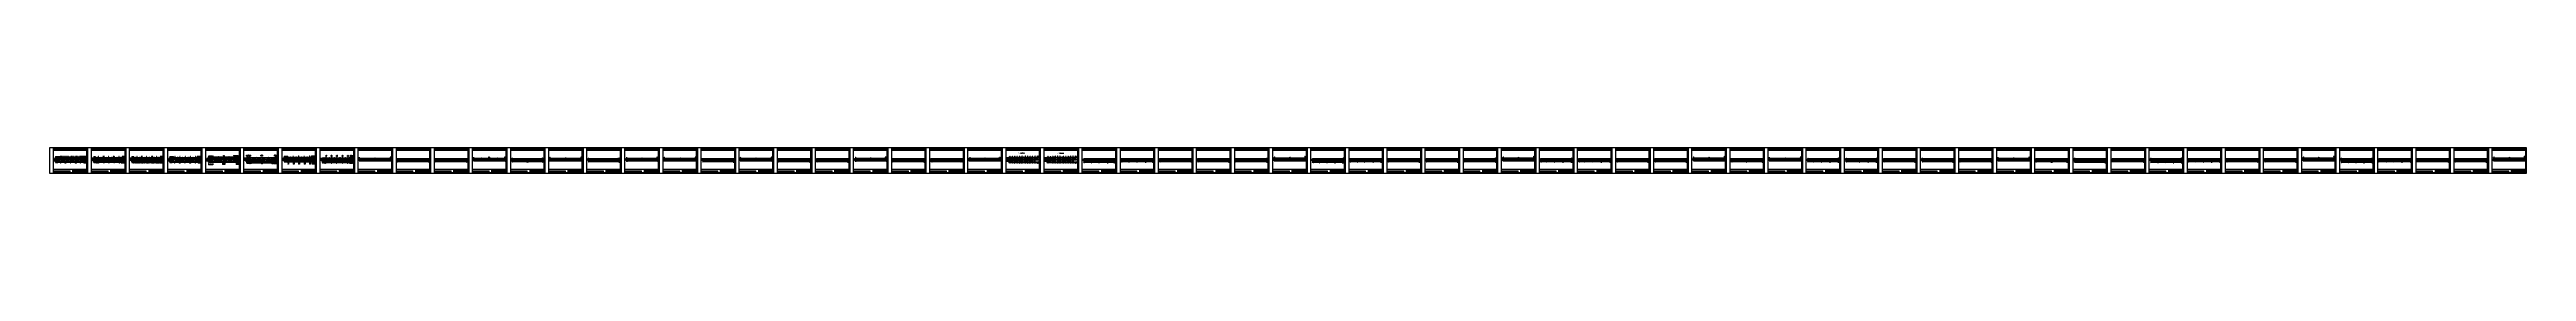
# Model space of a CAD drawing. Header units: millimetres. Extents: x 0 to 30240, y -10896 to -1348.
# Drawn here: x 0 to 17550, y -3907 to -3727 of the extents above; entities that cross this region are included whole.
import ezdxf
from ezdxf.enums import TextEntityAlignment as Align

# ---------------------------------------------------------------- set-up
doc = ezdxf.new("R2010")
doc.units = ezdxf.units.MM
doc.header["$LTSCALE"] = 20
doc.header["$PDMODE"] = 1
doc.linetypes.add('DASHDOT2X', pattern=[1.75, 1.5, -0.125, 0, -0.125])
doc.linetypes.add('HIDDEN', pattern=[0.375, 0.25, -0.125])
for name, color, linetype, lineweight in [('1', 7, 'Continuous', 25), ('11', 3, 'Continuous', 13), ('2', 1, 'HIDDEN', 13), ('5', 1, 'Continuous', 13), ('7', 2, 'DASHDOT2X', 13)]:
    doc.layers.add(name, color=color, linetype=linetype, lineweight=lineweight)
doc.styles.get("Standard").update_dxf_attribs({"font": 'simplex', "width": 0.7, "bigfont": 'gbhzfs.shx'})
doc.styles.add('SYMBOL_TXT', font='txt.shx', dxfattribs={"width": 0.6})
doc.styles.add('TITLE_TXT', font='simplex.shx', dxfattribs={"width": 0.75, "height": 2.5, "bigfont": 'gbhzfs.shx'})
doc.dimstyles.get("Standard").update_dxf_attribs({"dimtxt": 2.1, "dimasz": 1, "dimexe": 1.05, "dimexo": 0, "dimgap": 0.63, "dimtad": 1, "dimzin": 0, "dimdsep": 46, "dimtxsty": 'standard', "dimblk": 'OBLIQUE', "dimblk1": 'OBLIQUE', "dimblk2": 'OBLIQUE', "dimcen": 0.09, "dimadec": 0, "dimazin": 0, "dimtfac": 1, "dimtdec": 1, "dimtix": 1, "dimtmove": 0, "dimatfit": 3, "dimfxl": 0, "dimtolj": 1, "dimtzin": 0, "dimarcsym": 0})
pattern_1 = [(0, (-3, 0), (0, 0.0125), [])]

# ---------------------------------------------------------------- blocks, each defined once
blk = doc.blocks.new('M12_HOLE')
h = blk.add_hatch()
h.set_pattern_fill('LINE', scale=0.1, style=0)
h.set_pattern_definition(pattern_1)
h.paths.add_polyline_path([(-5, 0, 1), (-1, 0, 1)])
at = {"color": 7}
blk.add_circle((-3, 0), 2, dxfattribs=at)
at = {"color": 7, "attachment_point": 1, "style": 'SYMBOL_TXT'}
for s, insert, char_height, width in [('13\\f??|b0|i0|c0|p54;.', (0, 2), 3.5, 5.71), ('5', (4, 2), 1.8, 2.93)]:
    blk.add_mtext(s, dxfattribs=dict(at, insert=insert, char_height=char_height, width=width))
blk = doc.blocks.new('M16_HOLE')
h = blk.add_hatch()
h.set_pattern_fill('LINE', scale=0.1, style=0)
h.set_pattern_definition(pattern_1)
h.paths.add_polyline_path([(-2, 1, 0.668179), (-5, 0, 0.198912), (-4, -1)])
at = {"color": 7}
blk.add_circle((-3, 0), 2, dxfattribs=at)
at = {"color": 7, "attachment_point": 1, "style": 'SYMBOL_TXT'}
for s, insert, char_height, width in [('17.', (0, 2), 3.5, 6.32), ('5', (4, 2), 1.8, 1.82)]:
    blk.add_mtext(s, dxfattribs=dict(at, insert=insert, char_height=char_height, width=width))
blk = doc.blocks.new('M20_HOLE')
at = {"color": 7}
blk.add_circle((-3, 0), 2, dxfattribs=at)
at = {"color": 7, "attachment_point": 1, "style": 'SYMBOL_TXT'}
for s, insert, char_height, width in [('21.', (-1, 2), 3.5, 6.07), ('5', (3, 2), 1.8, 1.46)]:
    blk.add_mtext(s, dxfattribs=dict(at, insert=insert, char_height=char_height, width=width))
blk = doc.blocks.new('M24_HOLE')
at = {"color": 7}
for radius in [2, 1.5]:
    blk.add_circle((-3, 0), radius, dxfattribs=at)
at = {"color": 7, "attachment_point": 1, "style": 'SYMBOL_TXT'}
for s, insert, char_height, width in [('25.', (-1, 2), 3.5, 2.43), ('5', (4, 2), 1.8, 1.94)]:
    blk.add_mtext(s, dxfattribs=dict(at, insert=insert, char_height=char_height, width=width))
blk = doc.blocks.new('JgCard')
for p, q in [((270, 180), (0, 180)), ((0, 180), (0, 0)), ((270, 0), (270, 180)), ((0, 0), (270, 0)), ((265, 175), (25, 175)), ((25, 175), (25, 5)), ((25, 169), (47, 169)), ((25, 163), (265, 163)), ((25, 29), (265, 29)), ((25, 17), (145, 17)), ((25, 5), (265, 5)), ((31, 5), (31, 17)), ((31, 11), (65, 11)), ((37, 175), (37, 163)), ((47, 175), (47, 163)), ((48, 17), (48, 5)), ((51, 175), (51, 163)), ((51, 169), (91, 169)), ((59, 175), (59, 163)), ((65, 5), (65, 17)), ((71, 5), (71, 17)), ((71, 11), (105, 11)), ((76, 175), (76, 163)), ((85, 175), (85, 163)), ((91, 175), (91, 163)), ((95, 175), (95, 163)), ((95, 169), (144, 169)), ((102, 175), (102, 163)), ((105, 5), (105, 17)), ((109, 175), (109, 163)), ((111, 5), (111, 17)), ((111, 11), (145, 11)), ((116, 175), (116, 163)), ((123, 175), (123, 163)), ((130, 175), (130, 163)), ((137, 175), (137, 163)), ((144, 175), (144, 163)), ((145, 5), (145, 17)), ((148, 175), (148, 163)), ((148, 169), (265, 169)), ((156, 175), (156, 163)), ((164, 175), (164, 163)), ((165, 5), (165, 29)), ((165, 23), (199, 23)), ((165, 17), (199, 17)), ((165, 11), (199, 11)), ((172, 175), (172, 163)), ((175, 5), (175, 29)), ((180, 175), (180, 163)), ((187, 5), (187, 29)), ((188, 175), (188, 163)), ((196, 175), (196, 163)), ((199, 5), (199, 29)), ((199, 14), (265, 14)), ((204, 175), (204, 163)), ((204, 29), (204, 14)), ((212, 175), (212, 163)), ((220, 175), (220, 163)), ((228, 175), (228, 163)), ((230, 5), (230, 29)), ((230, 20), (265, 20)), ((236, 175), (236, 163)), ((244, 175), (244, 163)), ((248, 20), (248, 14)), ((265, 5), (265, 175))]:
    blk.add_line(p, q)
blk.add_lwpolyline([(96, 172, -1), (98, 172, -1)], format="xyb", close=True)
blk.add_point((145, 96))
at = {"xscale": 0.5, "yscale": 0.5, "zscale": 0.5}
for name, p in [('M12_HOLE', (99, 172)), ('M16_HOLE', (106, 172)), ('M20_HOLE', (112, 172)), ('M24_HOLE', (120, 172))]:
    blk.add_blockref(name, p, dxfattribs=at)
at = {"style": 'TITLE_TXT', "width": 0.75}
for s, height, p in [('潘义鹏', 3, (177, 18)), ('龙 羽 杆 塔', 5, (235, 7)), ('存档编号：1138', 3.08, (238, 23))]:
    blk.add_text(s, height=height, dxfattribs=at).set_placement(p)
at = {"attachment_point": 5, "style": 'TITLE_TXT'}
for s, insert, char_height, width in [('切\\P角', (28, 11), 3, 6), ('零件号', (31, 172), 3, 15), ('材质', (42, 172), 3, 8), ('规格', (49, 169), 3, 4), ('设计', (55, 172), 3, 8), ('代用', (55, 166), 3, 8), ('制\\P弯', (68, 11), 3, 6), ('长度', (80, 172), 3, 8), ('件数', (88, 172), 3, 6), ('孔数', (93, 169), 3, 4), ('备\\P注', (108, 11), 3, 6), ('总数', (140, 172), 3, 7), ('工\\P艺', (146, 169), 3, 4), ('刨根', (152, 172), 3, 8), ('铲背', (160, 172), 3, 8), ('制弯', (168, 172), 3, 8), ('工序', (170, 26), 3, 10), ('绘制', (170, 20), 3, 10), ('校核', (170, 14), 3, 10), ('审定', (170, 8), 3, 10), ('切角', (176, 172), 3, 8), ('签 字', (181, 26), 3, 12), ('压扁', (184, 172), 3, 8), ('焊接', (192, 172), 3, 8), ('日 期', (193, 26), 3, 12), ('开角', (200, 172), 3, 8), ('塔\\P型', (202, 22), 3, 5), ('合角', (208, 172), 3, 8), ('零 件 图', (214, 10), 5, 31), ('共    张', (239, 17), 3, 17.5), ('备    注', (254, 172), 3, 22), ('第    张', (256, 17), 3, 17.5)]:
    blk.add_mtext(s, dxfattribs=dict(at, insert=insert, char_height=char_height, width=width))
blk = doc.blocks.new('M20')
for p, q in [((-0.5, 0), (0.5, 0)), ((0, -0.5), (0, 0.5))]:
    blk.add_line(p, q)
blk.add_circle((0, 0), 1)
blk = doc.blocks.new('M16')
for p, q in [((-1, -1), (1, 1)), ((0, 0), (0, 0)), ((0, 0), (0, 0))]:
    blk.add_line(p, q)
blk.add_circle((0, 0), 1)
for radius in [0.8, 0.4, 0.6, 0.2]:
    blk.add_arc((0, 0), radius, 225, 45)
blk = doc.blocks.new('_Oblique')
at = {"color": 0, "linetype": 'ByBlock', "lineweight": -2}
blk.add_line((-0.5, -0.5), (0.5, 0.5), dxfattribs=at)
blk = doc.blocks.new('*D2293')
at = {"layer": '11', "color": 0, "lineweight": -2}
for p, q in [((312, -3828), (311, -3828)), ((312, -3825), (312, -3829)), ((312, -3828), (315, -3828)), ((315, -3825), (315, -3829)), ((315, -3828), (316, -3828))]:
    blk.add_line(p, q, dxfattribs=at)
at = {"layer": 'Defpoints', "color": 0}
for p in [(312, -3825), (315, -3825), (315, -3828)]:
    blk.add_point(p, dxfattribs=at)
at = {"layer": '11', "color": 0, "lineweight": -2}
blk.add_blockref('_Oblique', (312, -3828), dxfattribs=at)
at = {"layer": '11', "color": 0, "lineweight": -2, "rotation": 180}
blk.add_blockref('_Oblique', (315, -3828), dxfattribs=at)
at = {"layer": '11', "color": 0, "insert": (314, -3827), "char_height": 2.1, "attachment_point": 5}
blk.add_mtext('\\A1;30', dxfattribs=at)
blk = doc.blocks.new('*D2295')
at = {"layer": '11', "color": 0, "lineweight": -2}
for p, q in [((327, -3828), (326, -3828)), ((327, -3825), (327, -3829)), ((327, -3828), (330, -3828)), ((330, -3825), (330, -3829)), ((330, -3828), (331, -3828))]:
    blk.add_line(p, q, dxfattribs=at)
at = {"layer": 'Defpoints', "color": 0}
for p in [(327, -3825), (330, -3825), (330, -3828)]:
    blk.add_point(p, dxfattribs=at)
at = {"layer": '11', "color": 0, "lineweight": -2}
blk.add_blockref('_Oblique', (327, -3828), dxfattribs=at)
at = {"layer": '11', "color": 0, "lineweight": -2, "rotation": 180}
blk.add_blockref('_Oblique', (330, -3828), dxfattribs=at)
at = {"layer": '11', "color": 0, "insert": (328, -3827), "char_height": 2.1, "attachment_point": 5}
blk.add_mtext('\\A1;60', dxfattribs=at)
blk = doc.blocks.new('*D2303')
at = {"layer": '11', "color": 0, "lineweight": -2}
for p, q in [((509, -3828), (508, -3828)), ((509, -3825), (509, -3829)), ((509, -3828), (512, -3828)), ((512, -3825), (512, -3829)), ((512, -3828), (513, -3828))]:
    blk.add_line(p, q, dxfattribs=at)
at = {"layer": 'Defpoints', "color": 0}
for p in [(509, -3825), (512, -3825), (512, -3828)]:
    blk.add_point(p, dxfattribs=at)
at = {"layer": '11', "color": 0, "lineweight": -2}
blk.add_blockref('_Oblique', (509, -3828), dxfattribs=at)
at = {"layer": '11', "color": 0, "lineweight": -2, "rotation": 180}
blk.add_blockref('_Oblique', (512, -3828), dxfattribs=at)
at = {"layer": '11', "color": 0, "insert": (511, -3827), "char_height": 2.1, "attachment_point": 5}
blk.add_mtext('\\A1;50', dxfattribs=at)
blk = doc.blocks.new('*D2304')
at = {"layer": '11', "color": 0, "lineweight": -2}
for p, q in [((512, -3828), (511, -3828)), ((512, -3825), (512, -3829)), ((512, -3828), (516, -3828)), ((516, -3825), (516, -3829)), ((516, -3828), (517, -3828))]:
    blk.add_line(p, q, dxfattribs=at)
at = {"layer": 'Defpoints', "color": 0}
for p in [(512, -3825), (516, -3825), (516, -3828)]:
    blk.add_point(p, dxfattribs=at)
at = {"layer": '11', "color": 0, "lineweight": -2}
blk.add_blockref('_Oblique', (512, -3828), dxfattribs=at)
at = {"layer": '11', "color": 0, "lineweight": -2, "rotation": 180}
blk.add_blockref('_Oblique', (516, -3828), dxfattribs=at)
at = {"layer": '11', "color": 0, "insert": (514, -3827), "char_height": 2.1, "attachment_point": 5}
blk.add_mtext('\\A1;60', dxfattribs=at)
blk = doc.blocks.new('*D2306')
at = {"layer": '11', "color": 0, "lineweight": -2}
for p, q in [((527, -3828), (526, -3828)), ((527, -3825), (527, -3829)), ((527, -3828), (530, -3828)), ((530, -3825), (530, -3829)), ((530, -3828), (531, -3828))]:
    blk.add_line(p, q, dxfattribs=at)
at = {"layer": 'Defpoints', "color": 0}
for p in [(527, -3825), (530, -3825), (530, -3828)]:
    blk.add_point(p, dxfattribs=at)
at = {"layer": '11', "color": 0, "lineweight": -2}
blk.add_blockref('_Oblique', (527, -3828), dxfattribs=at)
at = {"layer": '11', "color": 0, "lineweight": -2, "rotation": 180}
blk.add_blockref('_Oblique', (530, -3828), dxfattribs=at)
at = {"layer": '11', "color": 0, "insert": (529, -3827), "char_height": 2.1, "attachment_point": 5}
blk.add_mtext('\\A1;30', dxfattribs=at)
blk = doc.blocks.new('*D2307')
at = {"layer": '11', "color": 0, "lineweight": -2}
for p, q in [((312, -3796), (311, -3796)), ((312, -3797), (312, -3795)), ((312, -3796), (315, -3796)), ((315, -3797), (315, -3795)), ((315, -3796), (316, -3796))]:
    blk.add_line(p, q, dxfattribs=at)
at = {"layer": 'Defpoints', "color": 0}
for p in [(312, -3797), (315, -3796), (315, -3797)]:
    blk.add_point(p, dxfattribs=at)
at = {"layer": '11', "color": 0, "lineweight": -2}
blk.add_blockref('_Oblique', (312, -3796), dxfattribs=at)
at = {"layer": '11', "color": 0, "lineweight": -2, "rotation": 180}
blk.add_blockref('_Oblique', (315, -3796), dxfattribs=at)
at = {"layer": '11', "color": 0, "insert": (314, -3794), "char_height": 2.1, "attachment_point": 5}
blk.add_mtext('\\A1;30', dxfattribs=at)
blk = doc.blocks.new('*D2311')
at = {"layer": '11', "color": 0, "lineweight": -2}
for p, q in [((381, -3796), (380, -3796)), ((381, -3797), (381, -3795)), ((381, -3796), (384, -3796)), ((384, -3797), (384, -3795)), ((384, -3796), (385, -3796))]:
    blk.add_line(p, q, dxfattribs=at)
at = {"layer": 'Defpoints', "color": 0}
for p in [(381, -3797), (384, -3796), (384, -3797)]:
    blk.add_point(p, dxfattribs=at)
at = {"layer": '11', "color": 0, "lineweight": -2}
blk.add_blockref('_Oblique', (381, -3796), dxfattribs=at)
at = {"layer": '11', "color": 0, "lineweight": -2, "rotation": 180}
blk.add_blockref('_Oblique', (384, -3796), dxfattribs=at)
at = {"layer": '11', "color": 0, "insert": (382, -3794), "char_height": 2.1, "attachment_point": 5}
blk.add_mtext('\\A1;69', dxfattribs=at)
blk = doc.blocks.new('*D2315')
at = {"layer": '11', "color": 0, "lineweight": -2}
for p, q in [((454, -3796), (453, -3796)), ((454, -3797), (454, -3795)), ((454, -3796), (457, -3796)), ((457, -3797), (457, -3795)), ((457, -3796), (458, -3796))]:
    blk.add_line(p, q, dxfattribs=at)
at = {"layer": 'Defpoints', "color": 0}
for p in [(454, -3797), (457, -3796), (457, -3797)]:
    blk.add_point(p, dxfattribs=at)
at = {"layer": '11', "color": 0, "lineweight": -2}
blk.add_blockref('_Oblique', (454, -3796), dxfattribs=at)
at = {"layer": '11', "color": 0, "lineweight": -2, "rotation": 180}
blk.add_blockref('_Oblique', (457, -3796), dxfattribs=at)
at = {"layer": '11', "color": 0, "insert": (455, -3794), "char_height": 2.1, "attachment_point": 5}
blk.add_mtext('\\A1;61', dxfattribs=at)
blk = doc.blocks.new('*D2320')
at = {"layer": '11', "color": 0, "lineweight": -2}
for p, q in [((527, -3796), (526, -3796)), ((527, -3797), (527, -3795)), ((527, -3796), (530, -3796)), ((530, -3797), (530, -3795)), ((530, -3796), (531, -3796))]:
    blk.add_line(p, q, dxfattribs=at)
at = {"layer": 'Defpoints', "color": 0}
for p in [(527, -3797), (530, -3796), (530, -3797)]:
    blk.add_point(p, dxfattribs=at)
at = {"layer": '11', "color": 0, "lineweight": -2}
blk.add_blockref('_Oblique', (527, -3796), dxfattribs=at)
at = {"layer": '11', "color": 0, "lineweight": -2, "rotation": 180}
blk.add_blockref('_Oblique', (530, -3796), dxfattribs=at)
at = {"layer": '11', "color": 0, "insert": (529, -3794), "char_height": 2.1, "attachment_point": 5}
blk.add_mtext('\\A1;30', dxfattribs=at)
blk = doc.blocks.new('*D2326')
at = {"layer": '11', "color": 0, "lineweight": -2}
for p, q in [((582, -3828), (581, -3828)), ((582, -3825), (582, -3829)), ((582, -3828), (585, -3828)), ((585, -3825), (585, -3829)), ((585, -3828), (586, -3828))]:
    blk.add_line(p, q, dxfattribs=at)
at = {"layer": 'Defpoints', "color": 0}
for p in [(582, -3825), (585, -3825), (585, -3828)]:
    blk.add_point(p, dxfattribs=at)
at = {"layer": '11', "color": 0, "lineweight": -2}
blk.add_blockref('_Oblique', (582, -3828), dxfattribs=at)
at = {"layer": '11', "color": 0, "lineweight": -2, "rotation": 180}
blk.add_blockref('_Oblique', (585, -3828), dxfattribs=at)
at = {"layer": '11', "color": 0, "insert": (584, -3827), "char_height": 2.1, "attachment_point": 5}
blk.add_mtext('\\A1;30', dxfattribs=at)
blk = doc.blocks.new('*D2328')
at = {"layer": '11', "color": 0, "lineweight": -2}
for p, q in [((597, -3828), (596, -3828)), ((597, -3825), (597, -3829)), ((597, -3828), (600, -3828)), ((600, -3825), (600, -3829)), ((600, -3828), (601, -3828))]:
    blk.add_line(p, q, dxfattribs=at)
at = {"layer": 'Defpoints', "color": 0}
for p in [(597, -3825), (600, -3825), (600, -3828)]:
    blk.add_point(p, dxfattribs=at)
at = {"layer": '11', "color": 0, "lineweight": -2}
blk.add_blockref('_Oblique', (597, -3828), dxfattribs=at)
at = {"layer": '11', "color": 0, "lineweight": -2, "rotation": 180}
blk.add_blockref('_Oblique', (600, -3828), dxfattribs=at)
at = {"layer": '11', "color": 0, "insert": (598, -3827), "char_height": 2.1, "attachment_point": 5}
blk.add_mtext('\\A1;60', dxfattribs=at)
blk = doc.blocks.new('*D2330')
at = {"layer": '11', "color": 0, "lineweight": -2}
for p, q in [((609, -3828), (608, -3828)), ((609, -3825), (609, -3829)), ((609, -3828), (613, -3828)), ((613, -3825), (613, -3829)), ((613, -3828), (614, -3828))]:
    blk.add_line(p, q, dxfattribs=at)
at = {"layer": 'Defpoints', "color": 0}
for p in [(609, -3825), (613, -3825), (613, -3828)]:
    blk.add_point(p, dxfattribs=at)
at = {"layer": '11', "color": 0, "lineweight": -2}
blk.add_blockref('_Oblique', (609, -3828), dxfattribs=at)
at = {"layer": '11', "color": 0, "lineweight": -2, "rotation": 180}
blk.add_blockref('_Oblique', (613, -3828), dxfattribs=at)
at = {"layer": '11', "color": 0, "insert": (611, -3827), "char_height": 2.1, "attachment_point": 5}
blk.add_mtext('\\A1;251', dxfattribs=at)
blk = doc.blocks.new('*D2331')
at = {"layer": '11', "color": 0, "lineweight": -2}
for p, q in [((613, -3828), (612, -3828)), ((613, -3825), (613, -3829)), ((613, -3828), (618, -3828)), ((618, -3825), (618, -3829)), ((618, -3828), (619, -3828))]:
    blk.add_line(p, q, dxfattribs=at)
at = {"layer": 'Defpoints', "color": 0}
for p in [(613, -3825), (618, -3825), (618, -3828)]:
    blk.add_point(p, dxfattribs=at)
at = {"layer": '11', "color": 0, "lineweight": -2}
blk.add_blockref('_Oblique', (613, -3828), dxfattribs=at)
at = {"layer": '11', "color": 0, "lineweight": -2, "rotation": 180}
blk.add_blockref('_Oblique', (618, -3828), dxfattribs=at)
at = {"layer": '11', "color": 0, "insert": (615, -3827), "char_height": 2.1, "attachment_point": 5}
blk.add_mtext('\\A1;400', dxfattribs=at)
blk = doc.blocks.new('*D2332')
at = {"layer": '11', "color": 0, "lineweight": -2}
for p, q in [((618, -3828), (617, -3828)), ((618, -3825), (618, -3829)), ((618, -3828), (622, -3828)), ((622, -3825), (622, -3829)), ((622, -3828), (623, -3828))]:
    blk.add_line(p, q, dxfattribs=at)
at = {"layer": 'Defpoints', "color": 0}
for p in [(618, -3825), (622, -3825), (622, -3828)]:
    blk.add_point(p, dxfattribs=at)
at = {"layer": '11', "color": 0, "lineweight": -2}
blk.add_blockref('_Oblique', (618, -3828), dxfattribs=at)
at = {"layer": '11', "color": 0, "lineweight": -2, "rotation": 180}
blk.add_blockref('_Oblique', (622, -3828), dxfattribs=at)
at = {"layer": '11', "color": 0, "insert": (620, -3827), "char_height": 2.1, "attachment_point": 5}
blk.add_mtext('\\A1;280', dxfattribs=at)
blk = doc.blocks.new('*D2333')
at = {"layer": '11', "color": 0, "lineweight": -2}
for p, q in [((622, -3828), (621, -3828)), ((622, -3825), (622, -3829)), ((622, -3828), (627, -3828)), ((627, -3825), (627, -3829)), ((627, -3828), (628, -3828))]:
    blk.add_line(p, q, dxfattribs=at)
at = {"layer": 'Defpoints', "color": 0}
for p in [(622, -3825), (627, -3825), (627, -3828)]:
    blk.add_point(p, dxfattribs=at)
at = {"layer": '11', "color": 0, "lineweight": -2}
blk.add_blockref('_Oblique', (622, -3828), dxfattribs=at)
at = {"layer": '11', "color": 0, "lineweight": -2, "rotation": 180}
blk.add_blockref('_Oblique', (627, -3828), dxfattribs=at)
at = {"layer": '11', "color": 0, "insert": (625, -3827), "char_height": 2.1, "attachment_point": 5}
blk.add_mtext('\\A1;120', dxfattribs=at)
blk = doc.blocks.new('*D2334')
at = {"layer": '11', "color": 0, "lineweight": -2}
for p, q in [((627, -3828), (626, -3828)), ((627, -3825), (627, -3829)), ((627, -3828), (631, -3828)), ((631, -3825), (631, -3829)), ((631, -3828), (632, -3828))]:
    blk.add_line(p, q, dxfattribs=at)
at = {"layer": 'Defpoints', "color": 0}
for p in [(627, -3825), (631, -3825), (631, -3828)]:
    blk.add_point(p, dxfattribs=at)
at = {"layer": '11', "color": 0, "lineweight": -2}
blk.add_blockref('_Oblique', (627, -3828), dxfattribs=at)
at = {"layer": '11', "color": 0, "lineweight": -2, "rotation": 180}
blk.add_blockref('_Oblique', (631, -3828), dxfattribs=at)
at = {"layer": '11', "color": 0, "insert": (629, -3827), "char_height": 2.1, "attachment_point": 5}
blk.add_mtext('\\A1;400', dxfattribs=at)
blk = doc.blocks.new('*D2343')
at = {"layer": '11', "color": 0, "lineweight": -2}
for p, q in [((693, -3828), (692, -3828)), ((693, -3825), (693, -3829)), ((693, -3828), (697, -3828)), ((697, -3825), (697, -3829)), ((697, -3828), (698, -3828))]:
    blk.add_line(p, q, dxfattribs=at)
at = {"layer": 'Defpoints', "color": 0}
for p in [(693, -3825), (697, -3825), (697, -3828)]:
    blk.add_point(p, dxfattribs=at)
at = {"layer": '11', "color": 0, "lineweight": -2}
blk.add_blockref('_Oblique', (693, -3828), dxfattribs=at)
at = {"layer": '11', "color": 0, "lineweight": -2, "rotation": 180}
blk.add_blockref('_Oblique', (697, -3828), dxfattribs=at)
at = {"layer": '11', "color": 0, "insert": (695, -3827), "char_height": 2.1, "attachment_point": 5}
blk.add_mtext('\\A1;128', dxfattribs=at)
blk = doc.blocks.new('*D2348')
at = {"layer": '11', "color": 0, "lineweight": -2}
for p, q in [((729, -3828), (728, -3828)), ((729, -3825), (729, -3829)), ((729, -3828), (734, -3828)), ((734, -3825), (734, -3829)), ((734, -3828), (735, -3828))]:
    blk.add_line(p, q, dxfattribs=at)
at = {"layer": 'Defpoints', "color": 0}
for p in [(729, -3825), (734, -3825), (734, -3828)]:
    blk.add_point(p, dxfattribs=at)
at = {"layer": '11', "color": 0, "lineweight": -2}
blk.add_blockref('_Oblique', (729, -3828), dxfattribs=at)
at = {"layer": '11', "color": 0, "lineweight": -2, "rotation": 180}
blk.add_blockref('_Oblique', (734, -3828), dxfattribs=at)
at = {"layer": '11', "color": 0, "insert": (731, -3827), "char_height": 2.1, "attachment_point": 5}
blk.add_mtext('\\A1;132', dxfattribs=at)
blk = doc.blocks.new('*D2352')
at = {"layer": '11', "color": 0, "lineweight": -2}
for p, q in [((757, -3828), (756, -3828)), ((757, -3825), (757, -3829)), ((757, -3828), (762, -3828)), ((762, -3825), (762, -3829)), ((762, -3828), (763, -3828))]:
    blk.add_line(p, q, dxfattribs=at)
at = {"layer": 'Defpoints', "color": 0}
for p in [(757, -3825), (762, -3825), (762, -3828)]:
    blk.add_point(p, dxfattribs=at)
at = {"layer": '11', "color": 0, "lineweight": -2}
blk.add_blockref('_Oblique', (757, -3828), dxfattribs=at)
at = {"layer": '11', "color": 0, "lineweight": -2, "rotation": 180}
blk.add_blockref('_Oblique', (762, -3828), dxfattribs=at)
at = {"layer": '11', "color": 0, "insert": (760, -3827), "char_height": 2.1, "attachment_point": 5}
blk.add_mtext('\\A1;264', dxfattribs=at)
blk = doc.blocks.new('*D2353')
at = {"layer": '11', "color": 0, "lineweight": -2}
for p, q in [((762, -3828), (761, -3828)), ((762, -3825), (762, -3829)), ((762, -3828), (766, -3828)), ((766, -3825), (766, -3829)), ((766, -3828), (767, -3828))]:
    blk.add_line(p, q, dxfattribs=at)
at = {"layer": 'Defpoints', "color": 0}
for p in [(762, -3825), (766, -3825), (766, -3828)]:
    blk.add_point(p, dxfattribs=at)
at = {"layer": '11', "color": 0, "lineweight": -2}
blk.add_blockref('_Oblique', (762, -3828), dxfattribs=at)
at = {"layer": '11', "color": 0, "lineweight": -2, "rotation": 180}
blk.add_blockref('_Oblique', (766, -3828), dxfattribs=at)
at = {"layer": '11', "color": 0, "insert": (764, -3827), "char_height": 2.1, "attachment_point": 5}
blk.add_mtext('\\A1;136', dxfattribs=at)
blk = doc.blocks.new('*D2354')
at = {"layer": '11', "color": 0, "lineweight": -2}
for p, q in [((766, -3828), (765, -3828)), ((766, -3825), (766, -3829)), ((766, -3828), (771, -3828)), ((771, -3825), (771, -3829)), ((771, -3828), (772, -3828))]:
    blk.add_line(p, q, dxfattribs=at)
at = {"layer": 'Defpoints', "color": 0}
for p in [(766, -3825), (771, -3825), (771, -3828)]:
    blk.add_point(p, dxfattribs=at)
at = {"layer": '11', "color": 0, "lineweight": -2}
blk.add_blockref('_Oblique', (766, -3828), dxfattribs=at)
at = {"layer": '11', "color": 0, "lineweight": -2, "rotation": 180}
blk.add_blockref('_Oblique', (771, -3828), dxfattribs=at)
at = {"layer": '11', "color": 0, "insert": (769, -3827), "char_height": 2.1, "attachment_point": 5}
blk.add_mtext('\\A1;400', dxfattribs=at)
blk = doc.blocks.new('*D2355')
at = {"layer": '11', "color": 0, "lineweight": -2}
for p, q in [((771, -3828), (770, -3828)), ((771, -3825), (771, -3829)), ((771, -3828), (775, -3828)), ((775, -3825), (775, -3829)), ((775, -3828), (776, -3828))]:
    blk.add_line(p, q, dxfattribs=at)
at = {"layer": 'Defpoints', "color": 0}
for p in [(771, -3825), (775, -3825), (775, -3828)]:
    blk.add_point(p, dxfattribs=at)
at = {"layer": '11', "color": 0, "lineweight": -2}
blk.add_blockref('_Oblique', (771, -3828), dxfattribs=at)
at = {"layer": '11', "color": 0, "lineweight": -2, "rotation": 180}
blk.add_blockref('_Oblique', (775, -3828), dxfattribs=at)
at = {"layer": '11', "color": 0, "insert": (773, -3827), "char_height": 2.1, "attachment_point": 5}
blk.add_mtext('\\A1;400', dxfattribs=at)
blk = doc.blocks.new('*D2356')
at = {"layer": '11', "color": 0, "lineweight": -2}
for p, q in [((775, -3828), (774, -3828)), ((775, -3825), (775, -3829)), ((775, -3828), (780, -3828)), ((780, -3825), (780, -3829)), ((780, -3828), (781, -3828))]:
    blk.add_line(p, q, dxfattribs=at)
at = {"layer": 'Defpoints', "color": 0}
for p in [(775, -3825), (780, -3825), (780, -3828)]:
    blk.add_point(p, dxfattribs=at)
at = {"layer": '11', "color": 0, "lineweight": -2}
blk.add_blockref('_Oblique', (775, -3828), dxfattribs=at)
at = {"layer": '11', "color": 0, "lineweight": -2, "rotation": 180}
blk.add_blockref('_Oblique', (780, -3828), dxfattribs=at)
at = {"layer": '11', "color": 0, "insert": (777, -3827), "char_height": 2.1, "attachment_point": 5}
blk.add_mtext('\\A1;240', dxfattribs=at)
blk = doc.blocks.new('*D2357')
at = {"layer": '11', "color": 0, "lineweight": -2}
for p, q in [((780, -3828), (779, -3828)), ((780, -3825), (780, -3829)), ((780, -3828), (783, -3828)), ((783, -3825), (783, -3829)), ((783, -3828), (784, -3828))]:
    blk.add_line(p, q, dxfattribs=at)
at = {"layer": 'Defpoints', "color": 0}
for p in [(780, -3825), (783, -3825), (783, -3828)]:
    blk.add_point(p, dxfattribs=at)
at = {"layer": '11', "color": 0, "lineweight": -2}
blk.add_blockref('_Oblique', (780, -3828), dxfattribs=at)
at = {"layer": '11', "color": 0, "lineweight": -2, "rotation": 180}
blk.add_blockref('_Oblique', (783, -3828), dxfattribs=at)
at = {"layer": '11', "color": 0, "insert": (781, -3827), "char_height": 2.1, "attachment_point": 5}
blk.add_mtext('\\A1;50', dxfattribs=at)
blk = doc.blocks.new('*D2358')
at = {"layer": '11', "color": 0, "lineweight": -2}
for p, q in [((783, -3828), (782, -3828)), ((783, -3825), (783, -3829)), ((783, -3828), (786, -3828)), ((786, -3825), (786, -3829)), ((786, -3828), (787, -3828))]:
    blk.add_line(p, q, dxfattribs=at)
at = {"layer": 'Defpoints', "color": 0}
for p in [(783, -3825), (786, -3825), (786, -3828)]:
    blk.add_point(p, dxfattribs=at)
at = {"layer": '11', "color": 0, "lineweight": -2}
blk.add_blockref('_Oblique', (783, -3828), dxfattribs=at)
at = {"layer": '11', "color": 0, "lineweight": -2, "rotation": 180}
blk.add_blockref('_Oblique', (786, -3828), dxfattribs=at)
at = {"layer": '11', "color": 0, "insert": (784, -3827), "char_height": 2.1, "attachment_point": 5}
blk.add_mtext('\\A1;60', dxfattribs=at)
blk = doc.blocks.new('*D2360')
at = {"layer": '11', "color": 0, "lineweight": -2}
for p, q in [((797, -3828), (796, -3828)), ((797, -3825), (797, -3829)), ((797, -3828), (800, -3828)), ((800, -3825), (800, -3829)), ((800, -3828), (801, -3828))]:
    blk.add_line(p, q, dxfattribs=at)
at = {"layer": 'Defpoints', "color": 0}
for p in [(797, -3825), (800, -3825), (800, -3828)]:
    blk.add_point(p, dxfattribs=at)
at = {"layer": '11', "color": 0, "lineweight": -2}
blk.add_blockref('_Oblique', (797, -3828), dxfattribs=at)
at = {"layer": '11', "color": 0, "lineweight": -2, "rotation": 180}
blk.add_blockref('_Oblique', (800, -3828), dxfattribs=at)
at = {"layer": '11', "color": 0, "insert": (799, -3827), "char_height": 2.1, "attachment_point": 5}
blk.add_mtext('\\A1;30', dxfattribs=at)
blk = doc.blocks.new('*D2361')
at = {"layer": '11', "color": 0, "lineweight": -2}
for p, q in [((582, -3796), (581, -3796)), ((582, -3797), (582, -3795)), ((582, -3796), (585, -3796)), ((585, -3797), (585, -3795)), ((585, -3796), (586, -3796))]:
    blk.add_line(p, q, dxfattribs=at)
at = {"layer": 'Defpoints', "color": 0}
for p in [(582, -3797), (585, -3796), (585, -3797)]:
    blk.add_point(p, dxfattribs=at)
at = {"layer": '11', "color": 0, "lineweight": -2}
blk.add_blockref('_Oblique', (582, -3796), dxfattribs=at)
at = {"layer": '11', "color": 0, "lineweight": -2, "rotation": 180}
blk.add_blockref('_Oblique', (585, -3796), dxfattribs=at)
at = {"layer": '11', "color": 0, "insert": (584, -3794), "char_height": 2.1, "attachment_point": 5}
blk.add_mtext('\\A1;30', dxfattribs=at)
blk = doc.blocks.new('*D2365')
at = {"layer": '11', "color": 0, "lineweight": -2}
for p, q in [((651, -3796), (650, -3796)), ((651, -3797), (651, -3795)), ((651, -3796), (654, -3796)), ((654, -3797), (654, -3795)), ((654, -3796), (655, -3796))]:
    blk.add_line(p, q, dxfattribs=at)
at = {"layer": 'Defpoints', "color": 0}
for p in [(651, -3797), (654, -3796), (654, -3797)]:
    blk.add_point(p, dxfattribs=at)
at = {"layer": '11', "color": 0, "lineweight": -2}
blk.add_blockref('_Oblique', (651, -3796), dxfattribs=at)
at = {"layer": '11', "color": 0, "lineweight": -2, "rotation": 180}
blk.add_blockref('_Oblique', (654, -3796), dxfattribs=at)
at = {"layer": '11', "color": 0, "insert": (652, -3794), "char_height": 2.1, "attachment_point": 5}
blk.add_mtext('\\A1;69', dxfattribs=at)
blk = doc.blocks.new('*D2369')
at = {"layer": '11', "color": 0, "lineweight": -2}
for p, q in [((724, -3796), (723, -3796)), ((724, -3797), (724, -3795)), ((724, -3796), (727, -3796)), ((727, -3797), (727, -3795)), ((727, -3796), (728, -3796))]:
    blk.add_line(p, q, dxfattribs=at)
at = {"layer": 'Defpoints', "color": 0}
for p in [(724, -3797), (727, -3796), (727, -3797)]:
    blk.add_point(p, dxfattribs=at)
at = {"layer": '11', "color": 0, "lineweight": -2}
blk.add_blockref('_Oblique', (724, -3796), dxfattribs=at)
at = {"layer": '11', "color": 0, "lineweight": -2, "rotation": 180}
blk.add_blockref('_Oblique', (727, -3796), dxfattribs=at)
at = {"layer": '11', "color": 0, "insert": (725, -3794), "char_height": 2.1, "attachment_point": 5}
blk.add_mtext('\\A1;61', dxfattribs=at)
blk = doc.blocks.new('*D2374')
at = {"layer": '11', "color": 0, "lineweight": -2}
for p, q in [((797, -3796), (796, -3796)), ((797, -3797), (797, -3795)), ((797, -3796), (800, -3796)), ((800, -3797), (800, -3795)), ((800, -3796), (801, -3796))]:
    blk.add_line(p, q, dxfattribs=at)
at = {"layer": 'Defpoints', "color": 0}
for p in [(797, -3797), (800, -3796), (800, -3797)]:
    blk.add_point(p, dxfattribs=at)
at = {"layer": '11', "color": 0, "lineweight": -2}
blk.add_blockref('_Oblique', (797, -3796), dxfattribs=at)
at = {"layer": '11', "color": 0, "lineweight": -2, "rotation": 180}
blk.add_blockref('_Oblique', (800, -3796), dxfattribs=at)
at = {"layer": '11', "color": 0, "insert": (799, -3794), "char_height": 2.1, "attachment_point": 5}
blk.add_mtext('\\A1;30', dxfattribs=at)
blk = doc.blocks.new('*D2380')
at = {"layer": '11', "color": 0, "lineweight": -2}
for p, q in [((1126, -3828), (1125, -3828)), ((1126, -3825), (1126, -3829)), ((1126, -3828), (1129, -3828)), ((1129, -3825), (1129, -3829)), ((1129, -3828), (1130, -3828))]:
    blk.add_line(p, q, dxfattribs=at)
at = {"layer": 'Defpoints', "color": 0}
for p in [(1126, -3825), (1129, -3825), (1129, -3828)]:
    blk.add_point(p, dxfattribs=at)
at = {"layer": '11', "color": 0, "lineweight": -2}
blk.add_blockref('_Oblique', (1126, -3828), dxfattribs=at)
at = {"layer": '11', "color": 0, "lineweight": -2, "rotation": 180}
blk.add_blockref('_Oblique', (1129, -3828), dxfattribs=at)
at = {"layer": '11', "color": 0, "insert": (1128, -3827), "char_height": 2.1, "attachment_point": 5}
blk.add_mtext('\\A1;30', dxfattribs=at)
blk = doc.blocks.new('*D2386')
at = {"layer": '11', "color": 0, "lineweight": -2}
for p, q in [((1126, -3792), (1125, -3792)), ((1126, -3793), (1126, -3791)), ((1126, -3792), (1129, -3792)), ((1129, -3793), (1129, -3791)), ((1129, -3792), (1130, -3792))]:
    blk.add_line(p, q, dxfattribs=at)
at = {"layer": 'Defpoints', "color": 0}
for p in [(1126, -3793), (1129, -3792), (1129, -3793)]:
    blk.add_point(p, dxfattribs=at)
at = {"layer": '11', "color": 0, "lineweight": -2}
blk.add_blockref('_Oblique', (1126, -3792), dxfattribs=at)
at = {"layer": '11', "color": 0, "lineweight": -2, "rotation": 180}
blk.add_blockref('_Oblique', (1129, -3792), dxfattribs=at)
at = {"layer": '11', "color": 0, "insert": (1128, -3790), "char_height": 2.1, "attachment_point": 5}
blk.add_mtext('\\A1;30', dxfattribs=at)
blk = doc.blocks.new('*D2392')
at = {"layer": '11', "color": 0, "lineweight": -2}
for p, q in [((1337, -3792), (1336, -3792)), ((1337, -3793), (1337, -3791)), ((1337, -3792), (1340, -3792)), ((1340, -3793), (1340, -3791)), ((1340, -3792), (1341, -3792))]:
    blk.add_line(p, q, dxfattribs=at)
at = {"layer": 'Defpoints', "color": 0}
for p in [(1337, -3793), (1340, -3792), (1340, -3793)]:
    blk.add_point(p, dxfattribs=at)
at = {"layer": '11', "color": 0, "lineweight": -2}
blk.add_blockref('_Oblique', (1337, -3792), dxfattribs=at)
at = {"layer": '11', "color": 0, "lineweight": -2, "rotation": 180}
blk.add_blockref('_Oblique', (1340, -3792), dxfattribs=at)
at = {"layer": '11', "color": 0, "insert": (1339, -3790), "char_height": 2.1, "attachment_point": 5}
blk.add_mtext('\\A1;40', dxfattribs=at)
blk = doc.blocks.new('*D2393')
at = {"layer": '11', "color": 0, "lineweight": -2}
for p, q in [((1126, -3798), (1124, -3798)), ((1126, -3801), (1124, -3801)), ((1125, -3798), (1125, -3797)), ((1125, -3801), (1125, -3798)), ((1125, -3801), (1125, -3802))]:
    blk.add_line(p, q, dxfattribs=at)
at = {"layer": 'Defpoints', "color": 0}
for p in [(1125, -3798), (1126, -3798), (1126, -3801)]:
    blk.add_point(p, dxfattribs=at)
at = {"layer": '11', "color": 0, "lineweight": -2}
for p, rotation in [((1125, -3798), 270), ((1125, -3801), 90)]:
    blk.add_blockref('_Oblique', p, dxfattribs=dict(at, rotation=rotation))
at = {"layer": '11', "color": 0, "insert": (1123, -3800), "char_height": 2.1, "attachment_point": 5, "rotation": 90}
blk.add_mtext('\\A1;22', dxfattribs=at)
blk = doc.blocks.new('*D2394')
at = {"layer": '11', "color": 0, "lineweight": -2}
for p, q in [((1126, -3797), (1125, -3797)), ((1126, -3798), (1126, -3796)), ((1126, -3797), (1129, -3797)), ((1129, -3798), (1129, -3796)), ((1129, -3797), (1130, -3797))]:
    blk.add_line(p, q, dxfattribs=at)
at = {"layer": 'Defpoints', "color": 0}
for p in [(1126, -3798), (1129, -3797), (1129, -3798)]:
    blk.add_point(p, dxfattribs=at)
at = {"layer": '11', "color": 0, "lineweight": -2}
blk.add_blockref('_Oblique', (1126, -3797), dxfattribs=at)
at = {"layer": '11', "color": 0, "lineweight": -2, "rotation": 180}
blk.add_blockref('_Oblique', (1129, -3797), dxfattribs=at)
at = {"layer": '11', "color": 0, "insert": (1128, -3795), "char_height": 2.1, "attachment_point": 5}
blk.add_mtext('\\A1;30', dxfattribs=at)
blk = doc.blocks.new('*D2402')
at = {"layer": '11', "color": 0, "lineweight": -2}
for p, q in [((1396, -3833), (1395, -3833)), ((1396, -3829), (1396, -3834)), ((1396, -3833), (1399, -3833)), ((1399, -3829), (1399, -3834)), ((1399, -3833), (1400, -3833))]:
    blk.add_line(p, q, dxfattribs=at)
at = {"layer": 'Defpoints', "color": 0}
for p in [(1396, -3829), (1399, -3829), (1399, -3833)]:
    blk.add_point(p, dxfattribs=at)
at = {"layer": '11', "color": 0, "lineweight": -2}
blk.add_blockref('_Oblique', (1396, -3833), dxfattribs=at)
at = {"layer": '11', "color": 0, "lineweight": -2, "rotation": 180}
blk.add_blockref('_Oblique', (1399, -3833), dxfattribs=at)
at = {"layer": '11', "color": 0, "insert": (1398, -3831), "char_height": 2.1, "attachment_point": 5}
blk.add_mtext('\\A1;30', dxfattribs=at)
blk = doc.blocks.new('*D2408')
at = {"layer": '11', "color": 0, "lineweight": -2}
for p, q in [((1607, -3833), (1606, -3833)), ((1607, -3829), (1607, -3834)), ((1607, -3833), (1610, -3833)), ((1610, -3829), (1610, -3834)), ((1610, -3833), (1611, -3833))]:
    blk.add_line(p, q, dxfattribs=at)
at = {"layer": 'Defpoints', "color": 0}
for p in [(1607, -3829), (1610, -3829), (1610, -3833)]:
    blk.add_point(p, dxfattribs=at)
at = {"layer": '11', "color": 0, "lineweight": -2}
blk.add_blockref('_Oblique', (1607, -3833), dxfattribs=at)
at = {"layer": '11', "color": 0, "lineweight": -2, "rotation": 180}
blk.add_blockref('_Oblique', (1610, -3833), dxfattribs=at)
at = {"layer": '11', "color": 0, "insert": (1609, -3831), "char_height": 2.1, "attachment_point": 5}
blk.add_mtext('\\A1;40', dxfattribs=at)
blk = doc.blocks.new('*D2409')
at = {"layer": '11', "color": 0, "lineweight": -2}
for p, q in [((1396, -3796), (1395, -3796)), ((1396, -3797), (1396, -3795)), ((1396, -3796), (1399, -3796)), ((1399, -3797), (1399, -3795)), ((1399, -3796), (1400, -3796))]:
    blk.add_line(p, q, dxfattribs=at)
at = {"layer": 'Defpoints', "color": 0}
for p in [(1396, -3797), (1399, -3796), (1399, -3797)]:
    blk.add_point(p, dxfattribs=at)
at = {"layer": '11', "color": 0, "lineweight": -2}
blk.add_blockref('_Oblique', (1396, -3796), dxfattribs=at)
at = {"layer": '11', "color": 0, "lineweight": -2, "rotation": 180}
blk.add_blockref('_Oblique', (1399, -3796), dxfattribs=at)
at = {"layer": '11', "color": 0, "insert": (1398, -3794), "char_height": 2.1, "attachment_point": 5}
blk.add_mtext('\\A1;30', dxfattribs=at)
blk = doc.blocks.new('*D2415')
at = {"layer": '11', "color": 0, "lineweight": -2}
for p, q in [((1396, -3820), (1394, -3820)), ((1396, -3824), (1394, -3824)), ((1395, -3820), (1395, -3824))]:
    blk.add_line(p, q, dxfattribs=at)
at = {"layer": 'Defpoints', "color": 0}
for p in [(1395, -3824), (1396, -3820), (1396, -3824)]:
    blk.add_point(p, dxfattribs=at)
at = {"layer": '11', "color": 0, "lineweight": -2}
for p, rotation in [((1395, -3820), 90), ((1395, -3824), 270)]:
    blk.add_blockref('_Oblique', p, dxfattribs=dict(at, rotation=rotation))
at = {"layer": '11', "color": 0, "insert": (1393, -3822), "char_height": 2.1, "attachment_point": 5, "rotation": 90}
blk.add_mtext('\\A1;22', dxfattribs=at)
blk = doc.blocks.new('*D2416')
at = {"layer": '11', "color": 0, "lineweight": -2}
for p, q in [((1396, -3827), (1395, -3827)), ((1396, -3824), (1396, -3828)), ((1396, -3827), (1399, -3827)), ((1399, -3824), (1399, -3828)), ((1399, -3827), (1400, -3827))]:
    blk.add_line(p, q, dxfattribs=at)
at = {"layer": 'Defpoints', "color": 0}
for p in [(1396, -3824), (1399, -3824), (1399, -3827)]:
    blk.add_point(p, dxfattribs=at)
at = {"layer": '11', "color": 0, "lineweight": -2}
blk.add_blockref('_Oblique', (1396, -3827), dxfattribs=at)
at = {"layer": '11', "color": 0, "lineweight": -2, "rotation": 180}
blk.add_blockref('_Oblique', (1399, -3827), dxfattribs=at)
at = {"layer": '11', "color": 0, "insert": (1398, -3826), "char_height": 2.1, "attachment_point": 5}
blk.add_mtext('\\A1;30', dxfattribs=at)
blk = doc.blocks.new('*D2431')
at = {"layer": '11', "color": 0, "lineweight": -2}
for p, q in [((1877, -3826), (1876, -3826)), ((1877, -3822), (1877, -3827)), ((1877, -3826), (1880, -3826)), ((1880, -3822), (1880, -3827)), ((1880, -3826), (1881, -3826))]:
    blk.add_line(p, q, dxfattribs=at)
at = {"layer": 'Defpoints', "color": 0}
for p in [(1877, -3822), (1880, -3822), (1880, -3826)]:
    blk.add_point(p, dxfattribs=at)
at = {"layer": '11', "color": 0, "lineweight": -2}
blk.add_blockref('_Oblique', (1877, -3826), dxfattribs=at)
at = {"layer": '11', "color": 0, "lineweight": -2, "rotation": 180}
blk.add_blockref('_Oblique', (1880, -3826), dxfattribs=at)
at = {"layer": '11', "color": 0, "insert": (1878, -3824), "char_height": 2.1, "attachment_point": 5}
blk.add_mtext('\\A1;30', dxfattribs=at)
blk = doc.blocks.new('*D2432')
at = {"layer": '11', "color": 0, "lineweight": -2}
for p, q in [((1662, -3794), (1661, -3794)), ((1662, -3795), (1662, -3793)), ((1662, -3794), (1665, -3794)), ((1665, -3795), (1665, -3793)), ((1665, -3794), (1666, -3794))]:
    blk.add_line(p, q, dxfattribs=at)
at = {"layer": 'Defpoints', "color": 0}
for p in [(1662, -3795), (1665, -3794), (1665, -3795)]:
    blk.add_point(p, dxfattribs=at)
at = {"layer": '11', "color": 0, "lineweight": -2}
blk.add_blockref('_Oblique', (1662, -3794), dxfattribs=at)
at = {"layer": '11', "color": 0, "lineweight": -2, "rotation": 180}
blk.add_blockref('_Oblique', (1665, -3794), dxfattribs=at)
at = {"layer": '11', "color": 0, "insert": (1664, -3793), "char_height": 2.1, "attachment_point": 5}
blk.add_mtext('\\A1;40', dxfattribs=at)
blk = doc.blocks.new('*D2434')
at = {"layer": '11', "color": 0, "lineweight": -2}
for p, q in [((1684, -3794), (1683, -3794)), ((1684, -3795), (1684, -3793)), ((1684, -3794), (1688, -3794)), ((1688, -3795), (1688, -3793)), ((1688, -3794), (1689, -3794))]:
    blk.add_line(p, q, dxfattribs=at)
at = {"layer": 'Defpoints', "color": 0}
for p in [(1684, -3795), (1688, -3794), (1688, -3795)]:
    blk.add_point(p, dxfattribs=at)
at = {"layer": '11', "color": 0, "lineweight": -2}
blk.add_blockref('_Oblique', (1684, -3794), dxfattribs=at)
at = {"layer": '11', "color": 0, "lineweight": -2, "rotation": 180}
blk.add_blockref('_Oblique', (1688, -3794), dxfattribs=at)
at = {"layer": '11', "color": 0, "insert": (1686, -3793), "char_height": 2.1, "attachment_point": 5}
blk.add_mtext('\\A1;500', dxfattribs=at)
blk = doc.blocks.new('*D2441')
at = {"layer": '11', "color": 0, "lineweight": -2}
for p, q in [((1877, -3794), (1876, -3794)), ((1877, -3795), (1877, -3793)), ((1877, -3794), (1880, -3794)), ((1880, -3795), (1880, -3793)), ((1880, -3794), (1881, -3794))]:
    blk.add_line(p, q, dxfattribs=at)
at = {"layer": 'Defpoints', "color": 0}
for p in [(1877, -3795), (1880, -3794), (1880, -3795)]:
    blk.add_point(p, dxfattribs=at)
at = {"layer": '11', "color": 0, "lineweight": -2}
blk.add_blockref('_Oblique', (1877, -3794), dxfattribs=at)
at = {"layer": '11', "color": 0, "lineweight": -2, "rotation": 180}
blk.add_blockref('_Oblique', (1880, -3794), dxfattribs=at)
at = {"layer": '11', "color": 0, "insert": (1878, -3793), "char_height": 2.1, "attachment_point": 5}
blk.add_mtext('\\A1;30', dxfattribs=at)
blk = doc.blocks.new('*D2442')
at = {"layer": '11', "color": 0, "lineweight": -2}
for p, q in [((1662, -3801), (1660, -3801)), ((1662, -3803), (1660, -3803)), ((1661, -3801), (1661, -3800)), ((1661, -3803), (1661, -3801)), ((1661, -3803), (1661, -3804))]:
    blk.add_line(p, q, dxfattribs=at)
at = {"layer": 'Defpoints', "color": 0}
for p in [(1661, -3801), (1662, -3801), (1662, -3803)]:
    blk.add_point(p, dxfattribs=at)
at = {"layer": '11', "color": 0, "lineweight": -2}
for p, rotation in [((1661, -3801), 270), ((1661, -3803), 90)]:
    blk.add_blockref('_Oblique', p, dxfattribs=dict(at, rotation=rotation))
at = {"layer": '11', "color": 0, "insert": (1659, -3802), "char_height": 2.1, "attachment_point": 5, "rotation": 90}
blk.add_mtext('\\A1;22', dxfattribs=at)
blk = doc.blocks.new('*D2448')
at = {"layer": '1', "color": 0, "lineweight": -2}
for p, q in [((1690, -3841), (1689, -3841)), ((1690, -3834), (1690, -3842)), ((1690, -3841), (1693, -3841)), ((1693, -3834), (1693, -3842)), ((1693, -3841), (1694, -3841))]:
    blk.add_line(p, q, dxfattribs=at)
at = {"layer": 'Defpoints', "color": 0}
for p in [(1690, -3834), (1693, -3834), (1693, -3841)]:
    blk.add_point(p, dxfattribs=at)
at = {"layer": '1', "color": 0, "lineweight": -2}
blk.add_blockref('_Oblique', (1690, -3841), dxfattribs=at)
at = {"layer": '1', "color": 0, "lineweight": -2, "rotation": 180}
blk.add_blockref('_Oblique', (1693, -3841), dxfattribs=at)
at = {"layer": '1', "color": 0, "insert": (1692, -3839), "char_height": 2.1, "attachment_point": 5}
blk.add_mtext('\\A1;119', dxfattribs=at)
blk = doc.blocks.new('*D2454')
at = {"layer": '11', "color": 0, "lineweight": -2}
for p, q in [((1932, -3831), (1931, -3831)), ((1932, -3827), (1932, -3832)), ((1932, -3831), (1935, -3831)), ((1935, -3827), (1935, -3832)), ((1935, -3831), (1936, -3831))]:
    blk.add_line(p, q, dxfattribs=at)
at = {"layer": 'Defpoints', "color": 0}
for p in [(1932, -3827), (1935, -3827), (1935, -3831)]:
    blk.add_point(p, dxfattribs=at)
at = {"layer": '11', "color": 0, "lineweight": -2}
blk.add_blockref('_Oblique', (1932, -3831), dxfattribs=at)
at = {"layer": '11', "color": 0, "lineweight": -2, "rotation": 180}
blk.add_blockref('_Oblique', (1935, -3831), dxfattribs=at)
at = {"layer": '11', "color": 0, "insert": (1934, -3829), "char_height": 2.1, "attachment_point": 5}
blk.add_mtext('\\A1;40', dxfattribs=at)
blk = doc.blocks.new('*D2456')
at = {"layer": '11', "color": 0, "lineweight": -2}
for p, q in [((1954, -3831), (1953, -3831)), ((1954, -3827), (1954, -3832)), ((1954, -3831), (1958, -3831)), ((1958, -3827), (1958, -3832)), ((1958, -3831), (1959, -3831))]:
    blk.add_line(p, q, dxfattribs=at)
at = {"layer": 'Defpoints', "color": 0}
for p in [(1954, -3827), (1958, -3827), (1958, -3831)]:
    blk.add_point(p, dxfattribs=at)
at = {"layer": '11', "color": 0, "lineweight": -2}
blk.add_blockref('_Oblique', (1954, -3831), dxfattribs=at)
at = {"layer": '11', "color": 0, "lineweight": -2, "rotation": 180}
blk.add_blockref('_Oblique', (1958, -3831), dxfattribs=at)
at = {"layer": '11', "color": 0, "insert": (1956, -3829), "char_height": 2.1, "attachment_point": 5}
blk.add_mtext('\\A1;500', dxfattribs=at)
blk = doc.blocks.new('*D2463')
at = {"layer": '11', "color": 0, "lineweight": -2}
for p, q in [((2147, -3831), (2146, -3831)), ((2147, -3827), (2147, -3832)), ((2147, -3831), (2150, -3831)), ((2150, -3827), (2150, -3832)), ((2150, -3831), (2151, -3831))]:
    blk.add_line(p, q, dxfattribs=at)
at = {"layer": 'Defpoints', "color": 0}
for p in [(2147, -3827), (2150, -3827), (2150, -3831)]:
    blk.add_point(p, dxfattribs=at)
at = {"layer": '11', "color": 0, "lineweight": -2}
blk.add_blockref('_Oblique', (2147, -3831), dxfattribs=at)
at = {"layer": '11', "color": 0, "lineweight": -2, "rotation": 180}
blk.add_blockref('_Oblique', (2150, -3831), dxfattribs=at)
at = {"layer": '11', "color": 0, "insert": (2148, -3829), "char_height": 2.1, "attachment_point": 5}
blk.add_mtext('\\A1;30', dxfattribs=at)
blk = doc.blocks.new('*D2471')
at = {"layer": '11', "color": 0, "lineweight": -2}
for p, q in [((2147, -3799), (2146, -3799)), ((2147, -3800), (2147, -3797)), ((2147, -3799), (2150, -3799)), ((2150, -3800), (2150, -3797)), ((2150, -3799), (2151, -3799))]:
    blk.add_line(p, q, dxfattribs=at)
at = {"layer": 'Defpoints', "color": 0}
for p in [(2147, -3800), (2150, -3799), (2150, -3800)]:
    blk.add_point(p, dxfattribs=at)
at = {"layer": '11', "color": 0, "lineweight": -2}
blk.add_blockref('_Oblique', (2147, -3799), dxfattribs=at)
at = {"layer": '11', "color": 0, "lineweight": -2, "rotation": 180}
blk.add_blockref('_Oblique', (2150, -3799), dxfattribs=at)
at = {"layer": '11', "color": 0, "insert": (2148, -3797), "char_height": 2.1, "attachment_point": 5}
blk.add_mtext('\\A1;30', dxfattribs=at)
blk = doc.blocks.new('*D2472')
at = {"layer": '11', "color": 0, "lineweight": -2}
for p, q in [((1932, -3818), (1930, -3818)), ((1932, -3821), (1930, -3821)), ((1931, -3818), (1931, -3817)), ((1931, -3818), (1931, -3821)), ((1931, -3821), (1931, -3822))]:
    blk.add_line(p, q, dxfattribs=at)
at = {"layer": 'Defpoints', "color": 0}
for p in [(1931, -3821), (1932, -3818), (1932, -3821)]:
    blk.add_point(p, dxfattribs=at)
at = {"layer": '11', "color": 0, "lineweight": -2}
for p, rotation in [((1931, -3818), 270), ((1931, -3821), 90)]:
    blk.add_blockref('_Oblique', p, dxfattribs=dict(at, rotation=rotation))
at = {"layer": '11', "color": 0, "insert": (1929, -3820), "char_height": 2.1, "attachment_point": 5, "rotation": 90}
blk.add_mtext('\\A1;22', dxfattribs=at)
blk = doc.blocks.new('*D2478')
at = {"layer": '1', "color": 0, "lineweight": -2}
for p, q in [((1960, -3781), (1959, -3781)), ((1960, -3788), (1960, -3780)), ((1960, -3781), (1963, -3781)), ((1963, -3788), (1963, -3780)), ((1963, -3781), (1964, -3781))]:
    blk.add_line(p, q, dxfattribs=at)
at = {"layer": 'Defpoints', "color": 0}
for p in [(1960, -3788), (1963, -3781), (1963, -3788)]:
    blk.add_point(p, dxfattribs=at)
at = {"layer": '1', "color": 0, "lineweight": -2}
blk.add_blockref('_Oblique', (1960, -3781), dxfattribs=at)
at = {"layer": '1', "color": 0, "lineweight": -2, "rotation": 180}
blk.add_blockref('_Oblique', (1963, -3781), dxfattribs=at)
at = {"layer": '1', "color": 0, "insert": (1962, -3780), "char_height": 2.1, "attachment_point": 5}
blk.add_mtext('\\A1;119', dxfattribs=at)
blk = doc.blocks.new('*D2496')
at = {"layer": '11', "color": 0, "lineweight": -2}
for p, q in [((3003, -3801), (3002, -3801)), ((3003, -3802), (3003, -3800)), ((3003, -3801), (3007, -3801)), ((3007, -3802), (3007, -3800)), ((3007, -3801), (3008, -3801))]:
    blk.add_line(p, q, dxfattribs=at)
at = {"layer": 'Defpoints', "color": 0}
for p in [(3003, -3802), (3007, -3801), (3007, -3802)]:
    blk.add_point(p, dxfattribs=at)
at = {"layer": '11', "color": 0, "lineweight": -2}
blk.add_blockref('_Oblique', (3003, -3801), dxfattribs=at)
at = {"layer": '11', "color": 0, "lineweight": -2, "rotation": 180}
blk.add_blockref('_Oblique', (3007, -3801), dxfattribs=at)
at = {"layer": '11', "color": 0, "insert": (3005, -3799), "char_height": 2.1, "attachment_point": 5}
blk.add_mtext('\\A1;25', dxfattribs=at)
blk = doc.blocks.new('*D2500')
at = {"layer": '11', "color": 0, "lineweight": -2}
for p, q in [((3226, -3801), (3225, -3801)), ((3226, -3802), (3226, -3800)), ((3226, -3801), (3229, -3801)), ((3229, -3802), (3229, -3800)), ((3229, -3801), (3230, -3801))]:
    blk.add_line(p, q, dxfattribs=at)
at = {"layer": 'Defpoints', "color": 0}
for p in [(3226, -3802), (3229, -3801), (3229, -3802)]:
    blk.add_point(p, dxfattribs=at)
at = {"layer": '11', "color": 0, "lineweight": -2}
blk.add_blockref('_Oblique', (3226, -3801), dxfattribs=at)
at = {"layer": '11', "color": 0, "lineweight": -2, "rotation": 180}
blk.add_blockref('_Oblique', (3229, -3801), dxfattribs=at)
at = {"layer": '11', "color": 0, "insert": (3227, -3799), "char_height": 2.1, "attachment_point": 5}
blk.add_mtext('\\A1;25', dxfattribs=at)
blk = doc.blocks.new('*D2501')
at = {"layer": '11', "color": 0, "lineweight": -2}
for p, q in [((3229, -3812), (3233, -3812)), ((3229, -3819), (3233, -3819)), ((3232, -3812), (3232, -3819))]:
    blk.add_line(p, q, dxfattribs=at)
at = {"layer": 'Defpoints', "color": 0}
for p in [(3229, -3812), (3229, -3819), (3232, -3819)]:
    blk.add_point(p, dxfattribs=at)
at = {"layer": '11', "color": 0, "lineweight": -2}
for p, rotation in [((3232, -3812), 90), ((3232, -3819), 270)]:
    blk.add_blockref('_Oblique', p, dxfattribs=dict(at, rotation=rotation))
at = {"layer": '11', "color": 0, "insert": (3231, -3815), "char_height": 2.1, "attachment_point": 5, "rotation": 90}
blk.add_mtext('\\A1;46', dxfattribs=at)
blk = doc.blocks.new('*D2502')
at = {"layer": '11', "color": 0, "lineweight": -2}
for p, q in [((3224, -3819), (3224, -3823)), ((3229, -3822), (3224, -3822)), ((3229, -3819), (3229, -3823))]:
    blk.add_line(p, q, dxfattribs=at)
at = {"layer": 'Defpoints', "color": 0}
for p in [(3224, -3819), (3224, -3822), (3229, -3819)]:
    blk.add_point(p, dxfattribs=at)
at = {"layer": '11', "color": 0, "lineweight": -2, "rotation": 180}
blk.add_blockref('_Oblique', (3224, -3822), dxfattribs=at)
at = {"layer": '11', "color": 0, "lineweight": -2}
blk.add_blockref('_Oblique', (3229, -3822), dxfattribs=at)
at = {"layer": '11', "color": 0, "insert": (3226, -3821), "char_height": 2.1, "attachment_point": 5}
blk.add_mtext('\\A1;46', dxfattribs=at)
blk = doc.blocks.new('*D2504')
at = {"layer": '11', "color": 0, "lineweight": -2}
for p, q in [((3278, -3823), (3277, -3823)), ((3278, -3820), (3278, -3824)), ((3278, -3823), (3281, -3823)), ((3281, -3820), (3281, -3824)), ((3281, -3823), (3282, -3823))]:
    blk.add_line(p, q, dxfattribs=at)
at = {"layer": 'Defpoints', "color": 0}
for p in [(3278, -3820), (3281, -3820), (3281, -3823)]:
    blk.add_point(p, dxfattribs=at)
at = {"layer": '11', "color": 0, "lineweight": -2}
blk.add_blockref('_Oblique', (3278, -3823), dxfattribs=at)
at = {"layer": '11', "color": 0, "lineweight": -2, "rotation": 180}
blk.add_blockref('_Oblique', (3281, -3823), dxfattribs=at)
at = {"layer": '11', "color": 0, "insert": (3279, -3822), "char_height": 2.1, "attachment_point": 5}
blk.add_mtext('\\A1;25', dxfattribs=at)
blk = doc.blocks.new('*D2508')
at = {"layer": '11', "color": 0, "lineweight": -2}
for p, q in [((3496, -3823), (3495, -3823)), ((3496, -3820), (3496, -3824)), ((3496, -3823), (3499, -3823)), ((3499, -3820), (3499, -3824)), ((3499, -3823), (3500, -3823))]:
    blk.add_line(p, q, dxfattribs=at)
at = {"layer": 'Defpoints', "color": 0}
for p in [(3496, -3820), (3499, -3820), (3499, -3823)]:
    blk.add_point(p, dxfattribs=at)
at = {"layer": '11', "color": 0, "lineweight": -2}
blk.add_blockref('_Oblique', (3496, -3823), dxfattribs=at)
at = {"layer": '11', "color": 0, "lineweight": -2, "rotation": 180}
blk.add_blockref('_Oblique', (3499, -3823), dxfattribs=at)
at = {"layer": '11', "color": 0, "insert": (3497, -3822), "char_height": 2.1, "attachment_point": 5}
blk.add_mtext('\\A1;25', dxfattribs=at)
blk = doc.blocks.new('*D2512')
at = {"layer": '11', "color": 0, "lineweight": -2}
for p, q in [((3489, -3803), (3489, -3801)), ((3499, -3802), (3489, -3802)), ((3499, -3803), (3499, -3801))]:
    blk.add_line(p, q, dxfattribs=at)
at = {"layer": 'Defpoints', "color": 0}
for p in [(3489, -3802), (3489, -3803), (3499, -3803)]:
    blk.add_point(p, dxfattribs=at)
at = {"layer": '11', "color": 0, "lineweight": -2, "rotation": 180}
blk.add_blockref('_Oblique', (3489, -3802), dxfattribs=at)
at = {"layer": '11', "color": 0, "lineweight": -2}
blk.add_blockref('_Oblique', (3499, -3802), dxfattribs=at)
at = {"layer": '11', "color": 0, "insert": (3494, -3800), "char_height": 2.1, "attachment_point": 5}
blk.add_mtext('\\A1;100', dxfattribs=at)
blk = doc.blocks.new('*D2514')
at = {"layer": '11', "color": 0, "lineweight": -2}
for p, q in [((3543, -3801), (3542, -3801)), ((3543, -3802), (3543, -3800)), ((3543, -3801), (3547, -3801)), ((3547, -3802), (3547, -3800)), ((3547, -3801), (3548, -3801))]:
    blk.add_line(p, q, dxfattribs=at)
at = {"layer": 'Defpoints', "color": 0}
for p in [(3543, -3802), (3547, -3801), (3547, -3802)]:
    blk.add_point(p, dxfattribs=at)
at = {"layer": '11', "color": 0, "lineweight": -2}
blk.add_blockref('_Oblique', (3543, -3801), dxfattribs=at)
at = {"layer": '11', "color": 0, "lineweight": -2, "rotation": 180}
blk.add_blockref('_Oblique', (3547, -3801), dxfattribs=at)
at = {"layer": '11', "color": 0, "insert": (3545, -3799), "char_height": 2.1, "attachment_point": 5}
blk.add_mtext('\\A1;25', dxfattribs=at)
blk = doc.blocks.new('*D2516')
at = {"layer": '11', "color": 0, "lineweight": -2}
for p, q in [((3767, -3801), (3766, -3801)), ((3767, -3802), (3767, -3800)), ((3767, -3801), (3770, -3801)), ((3770, -3802), (3770, -3800)), ((3770, -3801), (3771, -3801))]:
    blk.add_line(p, q, dxfattribs=at)
at = {"layer": 'Defpoints', "color": 0}
for p in [(3767, -3802), (3770, -3801), (3770, -3802)]:
    blk.add_point(p, dxfattribs=at)
at = {"layer": '11', "color": 0, "lineweight": -2}
blk.add_blockref('_Oblique', (3767, -3801), dxfattribs=at)
at = {"layer": '11', "color": 0, "lineweight": -2, "rotation": 180}
blk.add_blockref('_Oblique', (3770, -3801), dxfattribs=at)
at = {"layer": '11', "color": 0, "insert": (3769, -3799), "char_height": 2.1, "attachment_point": 5}
blk.add_mtext('\\A1;25', dxfattribs=at)
blk = doc.blocks.new('*D2518')
at = {"layer": '11', "color": 0, "lineweight": -2}
for p, q in [((3818, -3823), (3817, -3823)), ((3818, -3820), (3818, -3824)), ((3818, -3823), (3821, -3823)), ((3821, -3820), (3821, -3824)), ((3821, -3823), (3822, -3823))]:
    blk.add_line(p, q, dxfattribs=at)
at = {"layer": 'Defpoints', "color": 0}
for p in [(3818, -3820), (3821, -3820), (3821, -3823)]:
    blk.add_point(p, dxfattribs=at)
at = {"layer": '11', "color": 0, "lineweight": -2}
blk.add_blockref('_Oblique', (3818, -3823), dxfattribs=at)
at = {"layer": '11', "color": 0, "lineweight": -2, "rotation": 180}
blk.add_blockref('_Oblique', (3821, -3823), dxfattribs=at)
at = {"layer": '11', "color": 0, "insert": (3819, -3822), "char_height": 2.1, "attachment_point": 5}
blk.add_mtext('\\A1;25', dxfattribs=at)
blk = doc.blocks.new('*D2520')
at = {"layer": '11', "color": 0, "lineweight": -2}
for p, q in [((4036, -3823), (4035, -3823)), ((4036, -3820), (4036, -3824)), ((4036, -3823), (4039, -3823)), ((4039, -3820), (4039, -3824)), ((4039, -3823), (4040, -3823))]:
    blk.add_line(p, q, dxfattribs=at)
at = {"layer": 'Defpoints', "color": 0}
for p in [(4036, -3820), (4039, -3820), (4039, -3823)]:
    blk.add_point(p, dxfattribs=at)
at = {"layer": '11', "color": 0, "lineweight": -2}
blk.add_blockref('_Oblique', (4036, -3823), dxfattribs=at)
at = {"layer": '11', "color": 0, "lineweight": -2, "rotation": 180}
blk.add_blockref('_Oblique', (4039, -3823), dxfattribs=at)
at = {"layer": '11', "color": 0, "insert": (4037, -3822), "char_height": 2.1, "attachment_point": 5}
blk.add_mtext('\\A1;25', dxfattribs=at)
blk = doc.blocks.new('*D2523')
at = {"layer": '11', "color": 0, "lineweight": -2}
for p, q in [((4028, -3803), (4028, -3801)), ((4039, -3802), (4028, -3802)), ((4039, -3803), (4039, -3801))]:
    blk.add_line(p, q, dxfattribs=at)
at = {"layer": 'Defpoints', "color": 0}
for p in [(4028, -3802), (4028, -3803), (4039, -3803)]:
    blk.add_point(p, dxfattribs=at)
at = {"layer": '11', "color": 0, "lineweight": -2, "rotation": 180}
blk.add_blockref('_Oblique', (4028, -3802), dxfattribs=at)
at = {"layer": '11', "color": 0, "lineweight": -2}
blk.add_blockref('_Oblique', (4039, -3802), dxfattribs=at)
at = {"layer": '11', "color": 0, "insert": (4033, -3800), "char_height": 2.1, "attachment_point": 5}
blk.add_mtext('\\A1;100', dxfattribs=at)
blk = doc.blocks.new('*D2524')
at = {"layer": '11', "color": 0, "lineweight": -2}
for p, q in [((4037, -3809), (4036, -3809)), ((4037, -3810), (4037, -3808)), ((4039, -3809), (4037, -3809)), ((4039, -3810), (4039, -3808)), ((4039, -3809), (4040, -3809))]:
    blk.add_line(p, q, dxfattribs=at)
at = {"layer": 'Defpoints', "color": 0}
for p in [(4037, -3809), (4037, -3810), (4039, -3810)]:
    blk.add_point(p, dxfattribs=at)
at = {"layer": '11', "color": 0, "lineweight": -2}
blk.add_blockref('_Oblique', (4037, -3809), dxfattribs=at)
at = {"layer": '11', "color": 0, "lineweight": -2, "rotation": 180}
blk.add_blockref('_Oblique', (4039, -3809), dxfattribs=at)
at = {"layer": '11', "color": 0, "insert": (4038, -3808), "char_height": 2.1, "attachment_point": 5}
blk.add_mtext('\\A1;5', dxfattribs=at)
blk = doc.blocks.new('*D2525')
at = {"layer": '11', "color": 0, "lineweight": -2}
for p, q in [((4039, -3811), (4043, -3811)), ((4039, -3812), (4043, -3812)), ((4042, -3811), (4042, -3810)), ((4042, -3811), (4042, -3812)), ((4042, -3812), (4042, -3813))]:
    blk.add_line(p, q, dxfattribs=at)
at = {"layer": 'Defpoints', "color": 0}
for p in [(4039, -3811), (4039, -3812), (4042, -3812)]:
    blk.add_point(p, dxfattribs=at)
at = {"layer": '11', "color": 0, "lineweight": -2}
for p, rotation in [((4042, -3811), 270), ((4042, -3812), 90)]:
    blk.add_blockref('_Oblique', p, dxfattribs=dict(at, rotation=rotation))
at = {"layer": '11', "color": 0, "insert": (4041, -3812), "char_height": 2.1, "attachment_point": 5, "rotation": 90}
blk.add_mtext('\\A1;5', dxfattribs=at)
blk = doc.blocks.new('*D2527')
at = {"layer": '11', "color": 0, "lineweight": -2}
for p, q in [((4088, -3801), (4087, -3801)), ((4088, -3802), (4088, -3800)), ((4088, -3801), (4091, -3801)), ((4091, -3802), (4091, -3800)), ((4091, -3801), (4092, -3801))]:
    blk.add_line(p, q, dxfattribs=at)
at = {"layer": 'Defpoints', "color": 0}
for p in [(4088, -3802), (4091, -3801), (4091, -3802)]:
    blk.add_point(p, dxfattribs=at)
at = {"layer": '11', "color": 0, "lineweight": -2}
blk.add_blockref('_Oblique', (4088, -3801), dxfattribs=at)
at = {"layer": '11', "color": 0, "lineweight": -2, "rotation": 180}
blk.add_blockref('_Oblique', (4091, -3801), dxfattribs=at)
at = {"layer": '11', "color": 0, "insert": (4089, -3799), "char_height": 2.1, "attachment_point": 5}
blk.add_mtext('\\A1;25', dxfattribs=at)
blk = doc.blocks.new('*D2529')
at = {"layer": '11', "color": 0, "lineweight": -2}
for p, q in [((4306, -3801), (4305, -3801)), ((4306, -3802), (4306, -3800)), ((4306, -3801), (4309, -3801)), ((4309, -3802), (4309, -3800)), ((4309, -3801), (4310, -3801))]:
    blk.add_line(p, q, dxfattribs=at)
at = {"layer": 'Defpoints', "color": 0}
for p in [(4306, -3802), (4309, -3801), (4309, -3802)]:
    blk.add_point(p, dxfattribs=at)
at = {"layer": '11', "color": 0, "lineweight": -2}
blk.add_blockref('_Oblique', (4306, -3801), dxfattribs=at)
at = {"layer": '11', "color": 0, "lineweight": -2, "rotation": 180}
blk.add_blockref('_Oblique', (4309, -3801), dxfattribs=at)
at = {"layer": '11', "color": 0, "insert": (4307, -3799), "char_height": 2.1, "attachment_point": 5}
blk.add_mtext('\\A1;25', dxfattribs=at)
blk = doc.blocks.new('*D2530')
at = {"layer": '11', "color": 0, "lineweight": -2}
for p, q in [((4088, -3812), (4086, -3812)), ((4088, -3819), (4086, -3819)), ((4087, -3812), (4087, -3819))]:
    blk.add_line(p, q, dxfattribs=at)
at = {"layer": 'Defpoints', "color": 0}
for p in [(4087, -3819), (4088, -3812), (4088, -3819)]:
    blk.add_point(p, dxfattribs=at)
at = {"layer": '11', "color": 0, "lineweight": -2}
for p, rotation in [((4087, -3812), 90), ((4087, -3819), 270)]:
    blk.add_blockref('_Oblique', p, dxfattribs=dict(at, rotation=rotation))
at = {"layer": '11', "color": 0, "insert": (4085, -3815), "char_height": 2.1, "attachment_point": 5, "rotation": 90}
blk.add_mtext('\\A1;50', dxfattribs=at)
blk = doc.blocks.new('*D2532')
at = {"layer": '11', "color": 0, "lineweight": -2}
for p, q in [((4303, -3819), (4303, -3823)), ((4309, -3822), (4303, -3822)), ((4309, -3819), (4309, -3823))]:
    blk.add_line(p, q, dxfattribs=at)
at = {"layer": 'Defpoints', "color": 0}
for p in [(4303, -3819), (4303, -3822), (4309, -3819)]:
    blk.add_point(p, dxfattribs=at)
at = {"layer": '11', "color": 0, "lineweight": -2, "rotation": 180}
blk.add_blockref('_Oblique', (4303, -3822), dxfattribs=at)
at = {"layer": '11', "color": 0, "lineweight": -2}
blk.add_blockref('_Oblique', (4309, -3822), dxfattribs=at)
at = {"layer": '11', "color": 0, "insert": (4306, -3821), "char_height": 2.1, "attachment_point": 5}
blk.add_mtext('\\A1;50', dxfattribs=at)
blk = doc.blocks.new('*D2533')
at = {"layer": '11', "color": 0, "lineweight": -2}
for p, q in [((4307, -3815), (4306, -3815)), ((4307, -3811), (4307, -3816)), ((4309, -3815), (4307, -3815)), ((4309, -3811), (4309, -3816)), ((4309, -3815), (4310, -3815))]:
    blk.add_line(p, q, dxfattribs=at)
at = {"layer": 'Defpoints', "color": 0}
for p in [(4307, -3811), (4307, -3815), (4309, -3811)]:
    blk.add_point(p, dxfattribs=at)
at = {"layer": '11', "color": 0, "lineweight": -2}
blk.add_blockref('_Oblique', (4307, -3815), dxfattribs=at)
at = {"layer": '11', "color": 0, "lineweight": -2, "rotation": 180}
blk.add_blockref('_Oblique', (4309, -3815), dxfattribs=at)
at = {"layer": '11', "color": 0, "insert": (4308, -3813), "char_height": 2.1, "attachment_point": 5}
blk.add_mtext('\\A1;5', dxfattribs=at)
blk = doc.blocks.new('*D2534')
at = {"layer": '11', "color": 0, "lineweight": -2}
for p, q in [((4309, -3809), (4313, -3809)), ((4309, -3811), (4313, -3811)), ((4312, -3809), (4312, -3808)), ((4312, -3811), (4312, -3809)), ((4312, -3811), (4312, -3812))]:
    blk.add_line(p, q, dxfattribs=at)
at = {"layer": 'Defpoints', "color": 0}
for p in [(4309, -3809), (4309, -3811), (4312, -3809)]:
    blk.add_point(p, dxfattribs=at)
at = {"layer": '11', "color": 0, "lineweight": -2}
for p, rotation in [((4312, -3809), 270), ((4312, -3811), 90)]:
    blk.add_blockref('_Oblique', p, dxfattribs=dict(at, rotation=rotation))
at = {"layer": '11', "color": 0, "insert": (4311, -3810), "char_height": 2.1, "attachment_point": 5, "rotation": 90}
blk.add_mtext('\\A1;5', dxfattribs=at)
blk = doc.blocks.new('*D2536')
at = {"layer": '11', "color": 0, "lineweight": -2}
for p, q in [((4353, -3801), (4352, -3801)), ((4353, -3802), (4353, -3800)), ((4353, -3801), (4357, -3801)), ((4357, -3802), (4357, -3800)), ((4357, -3801), (4358, -3801))]:
    blk.add_line(p, q, dxfattribs=at)
at = {"layer": 'Defpoints', "color": 0}
for p in [(4353, -3802), (4357, -3801), (4357, -3802)]:
    blk.add_point(p, dxfattribs=at)
at = {"layer": '11', "color": 0, "lineweight": -2}
blk.add_blockref('_Oblique', (4353, -3801), dxfattribs=at)
at = {"layer": '11', "color": 0, "lineweight": -2, "rotation": 180}
blk.add_blockref('_Oblique', (4357, -3801), dxfattribs=at)
at = {"layer": '11', "color": 0, "insert": (4355, -3799), "char_height": 2.1, "attachment_point": 5}
blk.add_mtext('\\A1;25', dxfattribs=at)
blk = doc.blocks.new('*D2538')
at = {"layer": '11', "color": 0, "lineweight": -2}
for p, q in [((4577, -3801), (4576, -3801)), ((4577, -3802), (4577, -3800)), ((4577, -3801), (4580, -3801)), ((4580, -3802), (4580, -3800)), ((4580, -3801), (4581, -3801))]:
    blk.add_line(p, q, dxfattribs=at)
at = {"layer": 'Defpoints', "color": 0}
for p in [(4577, -3802), (4580, -3801), (4580, -3802)]:
    blk.add_point(p, dxfattribs=at)
at = {"layer": '11', "color": 0, "lineweight": -2}
blk.add_blockref('_Oblique', (4577, -3801), dxfattribs=at)
at = {"layer": '11', "color": 0, "lineweight": -2, "rotation": 180}
blk.add_blockref('_Oblique', (4580, -3801), dxfattribs=at)
at = {"layer": '11', "color": 0, "insert": (4578, -3799), "char_height": 2.1, "attachment_point": 5}
blk.add_mtext('\\A1;25', dxfattribs=at)
blk = doc.blocks.new('*D2540')
at = {"layer": '11', "color": 0, "lineweight": -2}
for p, q in [((4628, -3823), (4627, -3823)), ((4628, -3820), (4628, -3824)), ((4628, -3823), (4631, -3823)), ((4631, -3820), (4631, -3824)), ((4631, -3823), (4632, -3823))]:
    blk.add_line(p, q, dxfattribs=at)
at = {"layer": 'Defpoints', "color": 0}
for p in [(4628, -3820), (4631, -3820), (4631, -3823)]:
    blk.add_point(p, dxfattribs=at)
at = {"layer": '11', "color": 0, "lineweight": -2}
blk.add_blockref('_Oblique', (4628, -3823), dxfattribs=at)
at = {"layer": '11', "color": 0, "lineweight": -2, "rotation": 180}
blk.add_blockref('_Oblique', (4631, -3823), dxfattribs=at)
at = {"layer": '11', "color": 0, "insert": (4629, -3822), "char_height": 2.1, "attachment_point": 5}
blk.add_mtext('\\A1;25', dxfattribs=at)
blk = doc.blocks.new('*D2542')
at = {"layer": '11', "color": 0, "lineweight": -2}
for p, q in [((4847, -3823), (4846, -3823)), ((4847, -3820), (4847, -3824)), ((4847, -3823), (4850, -3823)), ((4850, -3820), (4850, -3824)), ((4850, -3823), (4851, -3823))]:
    blk.add_line(p, q, dxfattribs=at)
at = {"layer": 'Defpoints', "color": 0}
for p in [(4847, -3820), (4850, -3820), (4850, -3823)]:
    blk.add_point(p, dxfattribs=at)
at = {"layer": '11', "color": 0, "lineweight": -2}
blk.add_blockref('_Oblique', (4847, -3823), dxfattribs=at)
at = {"layer": '11', "color": 0, "lineweight": -2, "rotation": 180}
blk.add_blockref('_Oblique', (4850, -3823), dxfattribs=at)
at = {"layer": '11', "color": 0, "insert": (4848, -3822), "char_height": 2.1, "attachment_point": 5}
blk.add_mtext('\\A1;25', dxfattribs=at)
blk = doc.blocks.new('*D2546')
at = {"layer": '11', "color": 0, "lineweight": -2}
for p, q in [((4893, -3801), (4892, -3801)), ((4893, -3802), (4893, -3800)), ((4893, -3801), (4897, -3801)), ((4897, -3802), (4897, -3800)), ((4897, -3801), (4898, -3801))]:
    blk.add_line(p, q, dxfattribs=at)
at = {"layer": 'Defpoints', "color": 0}
for p in [(4893, -3802), (4897, -3801), (4897, -3802)]:
    blk.add_point(p, dxfattribs=at)
at = {"layer": '11', "color": 0, "lineweight": -2}
blk.add_blockref('_Oblique', (4893, -3801), dxfattribs=at)
at = {"layer": '11', "color": 0, "lineweight": -2, "rotation": 180}
blk.add_blockref('_Oblique', (4897, -3801), dxfattribs=at)
at = {"layer": '11', "color": 0, "insert": (4895, -3799), "char_height": 2.1, "attachment_point": 5}
blk.add_mtext('\\A1;25', dxfattribs=at)
blk = doc.blocks.new('*D2548')
at = {"layer": '11', "color": 0, "lineweight": -2}
for p, q in [((5115, -3801), (5114, -3801)), ((5115, -3802), (5115, -3800)), ((5115, -3801), (5119, -3801)), ((5119, -3802), (5119, -3800)), ((5119, -3801), (5120, -3801))]:
    blk.add_line(p, q, dxfattribs=at)
at = {"layer": 'Defpoints', "color": 0}
for p in [(5115, -3802), (5119, -3801), (5119, -3802)]:
    blk.add_point(p, dxfattribs=at)
at = {"layer": '11', "color": 0, "lineweight": -2}
blk.add_blockref('_Oblique', (5115, -3801), dxfattribs=at)
at = {"layer": '11', "color": 0, "lineweight": -2, "rotation": 180}
blk.add_blockref('_Oblique', (5119, -3801), dxfattribs=at)
at = {"layer": '11', "color": 0, "insert": (5117, -3799), "char_height": 2.1, "attachment_point": 5}
blk.add_mtext('\\A1;25', dxfattribs=at)
blk = doc.blocks.new('*D2549')
at = {"layer": '11', "color": 0, "lineweight": -2}
for p, q in [((5119, -3812), (5123, -3812)), ((5119, -3819), (5123, -3819)), ((5122, -3812), (5122, -3819))]:
    blk.add_line(p, q, dxfattribs=at)
at = {"layer": 'Defpoints', "color": 0}
for p in [(5119, -3812), (5119, -3819), (5122, -3819)]:
    blk.add_point(p, dxfattribs=at)
at = {"layer": '11', "color": 0, "lineweight": -2}
for p, rotation in [((5122, -3812), 90), ((5122, -3819), 270)]:
    blk.add_blockref('_Oblique', p, dxfattribs=dict(at, rotation=rotation))
at = {"layer": '11', "color": 0, "insert": (5121, -3815), "char_height": 2.1, "attachment_point": 5, "rotation": 90}
blk.add_mtext('\\A1;36', dxfattribs=at)
blk = doc.blocks.new('*D2550')
at = {"layer": '11', "color": 0, "lineweight": -2}
for p, q in [((5114, -3819), (5114, -3823)), ((5119, -3822), (5114, -3822)), ((5119, -3819), (5119, -3823))]:
    blk.add_line(p, q, dxfattribs=at)
at = {"layer": 'Defpoints', "color": 0}
for p in [(5114, -3819), (5114, -3822), (5119, -3819)]:
    blk.add_point(p, dxfattribs=at)
at = {"layer": '11', "color": 0, "lineweight": -2, "rotation": 180}
blk.add_blockref('_Oblique', (5114, -3822), dxfattribs=at)
at = {"layer": '11', "color": 0, "lineweight": -2}
blk.add_blockref('_Oblique', (5119, -3822), dxfattribs=at)
at = {"layer": '11', "color": 0, "insert": (5116, -3821), "char_height": 2.1, "attachment_point": 5}
blk.add_mtext('\\A1;36', dxfattribs=at)
blk = doc.blocks.new('*D2552')
at = {"layer": '11', "color": 0, "lineweight": -2}
for p, q in [((5163, -3823), (5162, -3823)), ((5163, -3820), (5163, -3824)), ((5163, -3823), (5167, -3823)), ((5167, -3820), (5167, -3824)), ((5167, -3823), (5168, -3823))]:
    blk.add_line(p, q, dxfattribs=at)
at = {"layer": 'Defpoints', "color": 0}
for p in [(5163, -3820), (5167, -3820), (5167, -3823)]:
    blk.add_point(p, dxfattribs=at)
at = {"layer": '11', "color": 0, "lineweight": -2}
blk.add_blockref('_Oblique', (5163, -3823), dxfattribs=at)
at = {"layer": '11', "color": 0, "lineweight": -2, "rotation": 180}
blk.add_blockref('_Oblique', (5167, -3823), dxfattribs=at)
at = {"layer": '11', "color": 0, "insert": (5165, -3822), "char_height": 2.1, "attachment_point": 5}
blk.add_mtext('\\A1;25', dxfattribs=at)
blk = doc.blocks.new('*D2554')
at = {"layer": '11', "color": 0, "lineweight": -2}
for p, q in [((5386, -3823), (5385, -3823)), ((5386, -3820), (5386, -3824)), ((5386, -3823), (5390, -3823)), ((5390, -3820), (5390, -3824)), ((5390, -3823), (5391, -3823))]:
    blk.add_line(p, q, dxfattribs=at)
at = {"layer": 'Defpoints', "color": 0}
for p in [(5386, -3820), (5390, -3820), (5390, -3823)]:
    blk.add_point(p, dxfattribs=at)
at = {"layer": '11', "color": 0, "lineweight": -2}
blk.add_blockref('_Oblique', (5386, -3823), dxfattribs=at)
at = {"layer": '11', "color": 0, "lineweight": -2, "rotation": 180}
blk.add_blockref('_Oblique', (5390, -3823), dxfattribs=at)
at = {"layer": '11', "color": 0, "insert": (5388, -3822), "char_height": 2.1, "attachment_point": 5}
blk.add_mtext('\\A1;25', dxfattribs=at)
blk = doc.blocks.new('*D2563')
at = {"layer": '11', "color": 0, "lineweight": -2}
for p, q in [((5708, -3812), (5706, -3812)), ((5708, -3819), (5706, -3819)), ((5707, -3812), (5707, -3819))]:
    blk.add_line(p, q, dxfattribs=at)
at = {"layer": 'Defpoints', "color": 0}
for p in [(5707, -3819), (5708, -3812), (5708, -3819)]:
    blk.add_point(p, dxfattribs=at)
at = {"layer": '11', "color": 0, "lineweight": -2}
for p, rotation in [((5707, -3812), 90), ((5707, -3819), 270)]:
    blk.add_blockref('_Oblique', p, dxfattribs=dict(at, rotation=rotation))
at = {"layer": '11', "color": 0, "insert": (5705, -3815), "char_height": 2.1, "attachment_point": 5, "rotation": 90}
blk.add_mtext('\\A1;36', dxfattribs=at)
blk = doc.blocks.new('*D2565')
at = {"layer": '11', "color": 0, "lineweight": -2}
for p, q in [((5929, -3812), (5933, -3812)), ((5929, -3819), (5933, -3819)), ((5932, -3812), (5932, -3819))]:
    blk.add_line(p, q, dxfattribs=at)
at = {"layer": 'Defpoints', "color": 0}
for p in [(5929, -3812), (5929, -3819), (5932, -3819)]:
    blk.add_point(p, dxfattribs=at)
at = {"layer": '11', "color": 0, "lineweight": -2}
for p, rotation in [((5932, -3812), 90), ((5932, -3819), 270)]:
    blk.add_blockref('_Oblique', p, dxfattribs=dict(at, rotation=rotation))
at = {"layer": '11', "color": 0, "insert": (5931, -3815), "char_height": 2.1, "attachment_point": 5, "rotation": 90}
blk.add_mtext('\\A1;36', dxfattribs=at)
blk = doc.blocks.new('*D2566')
at = {"layer": '11', "color": 0, "lineweight": -2}
for p, q in [((5921, -3819), (5921, -3823)), ((5929, -3822), (5921, -3822)), ((5929, -3819), (5929, -3823))]:
    blk.add_line(p, q, dxfattribs=at)
at = {"layer": 'Defpoints', "color": 0}
for p in [(5921, -3819), (5921, -3822), (5929, -3819)]:
    blk.add_point(p, dxfattribs=at)
at = {"layer": '11', "color": 0, "lineweight": -2, "rotation": 180}
blk.add_blockref('_Oblique', (5921, -3822), dxfattribs=at)
at = {"layer": '11', "color": 0, "lineweight": -2}
blk.add_blockref('_Oblique', (5929, -3822), dxfattribs=at)
at = {"layer": '11', "color": 0, "insert": (5925, -3821), "char_height": 2.1, "attachment_point": 5}
blk.add_mtext('\\A1;36', dxfattribs=at)
blk = doc.blocks.new('*D2580')
at = {"layer": '11', "color": 0, "lineweight": -2}
for p, q in [((7328, -3828), (7327, -3828)), ((7328, -3824), (7328, -3829)), ((7328, -3828), (7331, -3828)), ((7331, -3824), (7331, -3829)), ((7331, -3828), (7332, -3828))]:
    blk.add_line(p, q, dxfattribs=at)
at = {"layer": 'Defpoints', "color": 0}
for p in [(7328, -3824), (7331, -3824), (7331, -3828)]:
    blk.add_point(p, dxfattribs=at)
at = {"layer": '11', "color": 0, "lineweight": -2}
blk.add_blockref('_Oblique', (7328, -3828), dxfattribs=at)
at = {"layer": '11', "color": 0, "lineweight": -2, "rotation": 180}
blk.add_blockref('_Oblique', (7331, -3828), dxfattribs=at)
at = {"layer": '11', "color": 0, "insert": (7329, -3826), "char_height": 2.1, "attachment_point": 5}
blk.add_mtext('\\A1;30', dxfattribs=at)
blk = doc.blocks.new('*D2581')
at = {"layer": '11', "color": 0, "lineweight": -2}
for p, q in [((7331, -3828), (7330, -3828)), ((7331, -3824), (7331, -3829)), ((7331, -3828), (7334, -3828)), ((7334, -3824), (7334, -3829)), ((7334, -3828), (7335, -3828))]:
    blk.add_line(p, q, dxfattribs=at)
at = {"layer": 'Defpoints', "color": 0}
for p in [(7331, -3824), (7334, -3824), (7334, -3828)]:
    blk.add_point(p, dxfattribs=at)
at = {"layer": '11', "color": 0, "lineweight": -2}
blk.add_blockref('_Oblique', (7331, -3828), dxfattribs=at)
at = {"layer": '11', "color": 0, "lineweight": -2, "rotation": 180}
blk.add_blockref('_Oblique', (7334, -3828), dxfattribs=at)
at = {"layer": '11', "color": 0, "insert": (7333, -3826), "char_height": 2.1, "attachment_point": 5}
blk.add_mtext('\\A1;70', dxfattribs=at)
blk = doc.blocks.new('*D2587')
at = {"layer": '11', "color": 0, "lineweight": -2}
for p, q in [((7544, -3828), (7543, -3828)), ((7544, -3824), (7544, -3829)), ((7544, -3828), (7547, -3828)), ((7547, -3824), (7547, -3829)), ((7547, -3828), (7548, -3828))]:
    blk.add_line(p, q, dxfattribs=at)
at = {"layer": 'Defpoints', "color": 0}
for p in [(7544, -3824), (7547, -3824), (7547, -3828)]:
    blk.add_point(p, dxfattribs=at)
at = {"layer": '11', "color": 0, "lineweight": -2}
blk.add_blockref('_Oblique', (7544, -3828), dxfattribs=at)
at = {"layer": '11', "color": 0, "lineweight": -2, "rotation": 180}
blk.add_blockref('_Oblique', (7547, -3828), dxfattribs=at)
at = {"layer": '11', "color": 0, "insert": (7545, -3826), "char_height": 2.1, "attachment_point": 5}
blk.add_mtext('\\A1;60', dxfattribs=at)
blk = doc.blocks.new('*D2588')
at = {"layer": '11', "color": 0, "lineweight": -2}
for p, q in [((7547, -3828), (7546, -3828)), ((7547, -3824), (7547, -3829)), ((7547, -3828), (7550, -3828)), ((7550, -3824), (7550, -3829)), ((7550, -3828), (7551, -3828))]:
    blk.add_line(p, q, dxfattribs=at)
at = {"layer": 'Defpoints', "color": 0}
for p in [(7547, -3824), (7550, -3824), (7550, -3828)]:
    blk.add_point(p, dxfattribs=at)
at = {"layer": '11', "color": 0, "lineweight": -2}
blk.add_blockref('_Oblique', (7547, -3828), dxfattribs=at)
at = {"layer": '11', "color": 0, "lineweight": -2, "rotation": 180}
blk.add_blockref('_Oblique', (7550, -3828), dxfattribs=at)
at = {"layer": '11', "color": 0, "insert": (7548, -3826), "char_height": 2.1, "attachment_point": 5}
blk.add_mtext('\\A1;30', dxfattribs=at)
blk = doc.blocks.new('*D2589')
at = {"layer": '11', "color": 0, "lineweight": -2}
for p, q in [((7328, -3816), (7326, -3816)), ((7328, -3819), (7326, -3819)), ((7327, -3816), (7327, -3815)), ((7327, -3816), (7327, -3819)), ((7327, -3819), (7327, -3820))]:
    blk.add_line(p, q, dxfattribs=at)
at = {"layer": 'Defpoints', "color": 0}
for p in [(7327, -3819), (7328, -3816), (7328, -3819)]:
    blk.add_point(p, dxfattribs=at)
at = {"layer": '11', "color": 0, "lineweight": -2}
for p, rotation in [((7327, -3816), 270), ((7327, -3819), 90)]:
    blk.add_blockref('_Oblique', p, dxfattribs=dict(at, rotation=rotation))
at = {"layer": '11', "color": 0, "insert": (7325, -3817), "char_height": 2.1, "attachment_point": 5, "rotation": 90}
blk.add_mtext('\\A1;19', dxfattribs=at)
blk = doc.blocks.new('*D2590')
at = {"layer": '11', "color": 0, "lineweight": -2}
for p, q in [((7328, -3822), (7327, -3822)), ((7328, -3819), (7328, -3823)), ((7328, -3822), (7331, -3822)), ((7331, -3819), (7331, -3823)), ((7331, -3822), (7332, -3822))]:
    blk.add_line(p, q, dxfattribs=at)
at = {"layer": 'Defpoints', "color": 0}
for p in [(7328, -3819), (7331, -3819), (7331, -3822)]:
    blk.add_point(p, dxfattribs=at)
at = {"layer": '11', "color": 0, "lineweight": -2}
blk.add_blockref('_Oblique', (7328, -3822), dxfattribs=at)
at = {"layer": '11', "color": 0, "lineweight": -2, "rotation": 180}
blk.add_blockref('_Oblique', (7331, -3822), dxfattribs=at)
at = {"layer": '11', "color": 0, "insert": (7329, -3821), "char_height": 2.1, "attachment_point": 5}
blk.add_mtext('\\A1;15', dxfattribs=at)
blk = doc.blocks.new('*D2592')
at = {"layer": '11', "color": 0, "lineweight": -2}
for p, q in [((7593, -3823), (7592, -3823)), ((7593, -3820), (7593, -3824)), ((7593, -3823), (7597, -3823)), ((7597, -3820), (7597, -3824)), ((7597, -3823), (7598, -3823))]:
    blk.add_line(p, q, dxfattribs=at)
at = {"layer": 'Defpoints', "color": 0}
for p in [(7593, -3820), (7597, -3820), (7597, -3823)]:
    blk.add_point(p, dxfattribs=at)
at = {"layer": '11', "color": 0, "lineweight": -2}
blk.add_blockref('_Oblique', (7593, -3823), dxfattribs=at)
at = {"layer": '11', "color": 0, "lineweight": -2, "rotation": 180}
blk.add_blockref('_Oblique', (7597, -3823), dxfattribs=at)
at = {"layer": '11', "color": 0, "insert": (7595, -3822), "char_height": 2.1, "attachment_point": 5}
blk.add_mtext('\\A1;30', dxfattribs=at)
blk = doc.blocks.new('*D2593')
at = {"layer": '11', "color": 0, "lineweight": -2}
for p, q in [((7597, -3823), (7596, -3823)), ((7597, -3820), (7597, -3824)), ((7597, -3823), (7600, -3823)), ((7600, -3820), (7600, -3824)), ((7600, -3823), (7601, -3823))]:
    blk.add_line(p, q, dxfattribs=at)
at = {"layer": 'Defpoints', "color": 0}
for p in [(7597, -3820), (7600, -3820), (7600, -3823)]:
    blk.add_point(p, dxfattribs=at)
at = {"layer": '11', "color": 0, "lineweight": -2}
blk.add_blockref('_Oblique', (7597, -3823), dxfattribs=at)
at = {"layer": '11', "color": 0, "lineweight": -2, "rotation": 180}
blk.add_blockref('_Oblique', (7600, -3823), dxfattribs=at)
at = {"layer": '11', "color": 0, "insert": (7599, -3822), "char_height": 2.1, "attachment_point": 5}
blk.add_mtext('\\A1;70', dxfattribs=at)
blk = doc.blocks.new('*D2599')
at = {"layer": '11', "color": 0, "lineweight": -2}
for p, q in [((7814, -3823), (7813, -3823)), ((7814, -3820), (7814, -3824)), ((7814, -3823), (7817, -3823)), ((7817, -3820), (7817, -3824)), ((7817, -3823), (7818, -3823))]:
    blk.add_line(p, q, dxfattribs=at)
at = {"layer": 'Defpoints', "color": 0}
for p in [(7814, -3820), (7817, -3820), (7817, -3823)]:
    blk.add_point(p, dxfattribs=at)
at = {"layer": '11', "color": 0, "lineweight": -2}
blk.add_blockref('_Oblique', (7814, -3823), dxfattribs=at)
at = {"layer": '11', "color": 0, "lineweight": -2, "rotation": 180}
blk.add_blockref('_Oblique', (7817, -3823), dxfattribs=at)
at = {"layer": '11', "color": 0, "insert": (7815, -3822), "char_height": 2.1, "attachment_point": 5}
blk.add_mtext('\\A1;60', dxfattribs=at)
blk = doc.blocks.new('*D2600')
at = {"layer": '11', "color": 0, "lineweight": -2}
for p, q in [((7817, -3823), (7816, -3823)), ((7817, -3820), (7817, -3824)), ((7817, -3823), (7820, -3823)), ((7820, -3820), (7820, -3824)), ((7820, -3823), (7821, -3823))]:
    blk.add_line(p, q, dxfattribs=at)
at = {"layer": 'Defpoints', "color": 0}
for p in [(7817, -3820), (7820, -3820), (7820, -3823)]:
    blk.add_point(p, dxfattribs=at)
at = {"layer": '11', "color": 0, "lineweight": -2}
blk.add_blockref('_Oblique', (7817, -3823), dxfattribs=at)
at = {"layer": '11', "color": 0, "lineweight": -2, "rotation": 180}
blk.add_blockref('_Oblique', (7820, -3823), dxfattribs=at)
at = {"layer": '11', "color": 0, "insert": (7818, -3822), "char_height": 2.1, "attachment_point": 5}
blk.add_mtext('\\A1;30', dxfattribs=at)
blk = doc.blocks.new('*D2614')
at = {"layer": '11', "color": 0, "lineweight": -2}
for p, q in [((8623, -3803), (8623, -3801)), ((8629, -3802), (8623, -3802)), ((8629, -3803), (8629, -3801))]:
    blk.add_line(p, q, dxfattribs=at)
at = {"layer": 'Defpoints', "color": 0}
for p in [(8623, -3802), (8623, -3803), (8629, -3803)]:
    blk.add_point(p, dxfattribs=at)
at = {"layer": '11', "color": 0, "lineweight": -2, "rotation": 180}
blk.add_blockref('_Oblique', (8623, -3802), dxfattribs=at)
at = {"layer": '11', "color": 0, "lineweight": -2}
blk.add_blockref('_Oblique', (8629, -3802), dxfattribs=at)
at = {"layer": '11', "color": 0, "insert": (8626, -3800), "char_height": 2.1, "attachment_point": 5}
blk.add_mtext('\\A1;36', dxfattribs=at)
blk = doc.blocks.new('*D2616')
at = {"layer": '11', "color": 0, "lineweight": -2}
for p, q in [((8678, -3797), (8677, -3797)), ((8678, -3798), (8678, -3796)), ((8678, -3797), (8681, -3797)), ((8681, -3798), (8681, -3796)), ((8681, -3797), (8682, -3797))]:
    blk.add_line(p, q, dxfattribs=at)
at = {"layer": 'Defpoints', "color": 0}
for p in [(8678, -3798), (8681, -3797), (8681, -3798)]:
    blk.add_point(p, dxfattribs=at)
at = {"layer": '11', "color": 0, "lineweight": -2}
blk.add_blockref('_Oblique', (8678, -3797), dxfattribs=at)
at = {"layer": '11', "color": 0, "lineweight": -2, "rotation": 180}
blk.add_blockref('_Oblique', (8681, -3797), dxfattribs=at)
at = {"layer": '11', "color": 0, "insert": (8679, -3795), "char_height": 2.1, "attachment_point": 5}
blk.add_mtext('\\A1;25', dxfattribs=at)
blk = doc.blocks.new('*D2618')
at = {"layer": '11', "color": 0, "lineweight": -2}
for p, q in [((8897, -3797), (8896, -3797)), ((8897, -3798), (8897, -3796)), ((8897, -3797), (8900, -3797)), ((8900, -3798), (8900, -3796)), ((8900, -3797), (8901, -3797))]:
    blk.add_line(p, q, dxfattribs=at)
at = {"layer": 'Defpoints', "color": 0}
for p in [(8897, -3798), (8900, -3797), (8900, -3798)]:
    blk.add_point(p, dxfattribs=at)
at = {"layer": '11', "color": 0, "lineweight": -2}
blk.add_blockref('_Oblique', (8897, -3797), dxfattribs=at)
at = {"layer": '11', "color": 0, "lineweight": -2, "rotation": 180}
blk.add_blockref('_Oblique', (8900, -3797), dxfattribs=at)
at = {"layer": '11', "color": 0, "insert": (8898, -3795), "char_height": 2.1, "attachment_point": 5}
blk.add_mtext('\\A1;25', dxfattribs=at)
blk = doc.blocks.new('*D2619')
at = {"layer": '11', "color": 0, "lineweight": -2}
for p, q in [((8678, -3803), (8676, -3803)), ((8678, -3806), (8676, -3806)), ((8677, -3803), (8677, -3802)), ((8677, -3806), (8677, -3803)), ((8677, -3806), (8677, -3807))]:
    blk.add_line(p, q, dxfattribs=at)
at = {"layer": 'Defpoints', "color": 0}
for p in [(8677, -3803), (8678, -3803), (8678, -3806)]:
    blk.add_point(p, dxfattribs=at)
at = {"layer": '11', "color": 0, "lineweight": -2}
for p, rotation in [((8677, -3803), 270), ((8677, -3806), 90)]:
    blk.add_blockref('_Oblique', p, dxfattribs=dict(at, rotation=rotation))
at = {"layer": '11', "color": 0, "insert": (8675, -3805), "char_height": 2.1, "attachment_point": 5, "rotation": 90}
blk.add_mtext('\\A1;15', dxfattribs=at)
blk = doc.blocks.new('*D2620')
at = {"layer": '11', "color": 0, "lineweight": -2}
for p, q in [((8678, -3802), (8677, -3802)), ((8678, -3803), (8678, -3801)), ((8678, -3802), (8681, -3802)), ((8681, -3803), (8681, -3801)), ((8681, -3802), (8682, -3802))]:
    blk.add_line(p, q, dxfattribs=at)
at = {"layer": 'Defpoints', "color": 0}
for p in [(8678, -3803), (8681, -3802), (8681, -3803)]:
    blk.add_point(p, dxfattribs=at)
at = {"layer": '11', "color": 0, "lineweight": -2}
blk.add_blockref('_Oblique', (8678, -3802), dxfattribs=at)
at = {"layer": '11', "color": 0, "lineweight": -2, "rotation": 180}
blk.add_blockref('_Oblique', (8681, -3802), dxfattribs=at)
at = {"layer": '11', "color": 0, "insert": (8679, -3800), "char_height": 2.1, "attachment_point": 5}
blk.add_mtext('\\A1;12', dxfattribs=at)
blk = doc.blocks.new('*D2622')
at = {"layer": '11', "color": 0, "lineweight": -2}
for p, q in [((8948, -3828), (8947, -3828)), ((8948, -3824), (8948, -3829)), ((8948, -3828), (8951, -3828)), ((8951, -3824), (8951, -3829)), ((8951, -3828), (8952, -3828))]:
    blk.add_line(p, q, dxfattribs=at)
at = {"layer": 'Defpoints', "color": 0}
for p in [(8948, -3824), (8951, -3824), (8951, -3828)]:
    blk.add_point(p, dxfattribs=at)
at = {"layer": '11', "color": 0, "lineweight": -2}
blk.add_blockref('_Oblique', (8948, -3828), dxfattribs=at)
at = {"layer": '11', "color": 0, "lineweight": -2, "rotation": 180}
blk.add_blockref('_Oblique', (8951, -3828), dxfattribs=at)
at = {"layer": '11', "color": 0, "insert": (8949, -3826), "char_height": 2.1, "attachment_point": 5}
blk.add_mtext('\\A1;30', dxfattribs=at)
blk = doc.blocks.new('*D2623')
at = {"layer": '11', "color": 0, "lineweight": -2}
for p, q in [((8951, -3828), (8950, -3828)), ((8951, -3824), (8951, -3829)), ((8951, -3828), (8955, -3828)), ((8955, -3824), (8955, -3829)), ((8955, -3828), (8956, -3828))]:
    blk.add_line(p, q, dxfattribs=at)
at = {"layer": 'Defpoints', "color": 0}
for p in [(8951, -3824), (8955, -3824), (8955, -3828)]:
    blk.add_point(p, dxfattribs=at)
at = {"layer": '11', "color": 0, "lineweight": -2}
blk.add_blockref('_Oblique', (8951, -3828), dxfattribs=at)
at = {"layer": '11', "color": 0, "lineweight": -2, "rotation": 180}
blk.add_blockref('_Oblique', (8955, -3828), dxfattribs=at)
at = {"layer": '11', "color": 0, "insert": (8953, -3826), "char_height": 2.1, "attachment_point": 5}
blk.add_mtext('\\A1;73', dxfattribs=at)
blk = doc.blocks.new('*D2630')
at = {"layer": '11', "color": 0, "lineweight": -2}
for p, q in [((9165, -3828), (9164, -3828)), ((9165, -3824), (9165, -3829)), ((9165, -3828), (9169, -3828)), ((9169, -3824), (9169, -3829)), ((9169, -3828), (9170, -3828))]:
    blk.add_line(p, q, dxfattribs=at)
at = {"layer": 'Defpoints', "color": 0}
for p in [(9165, -3824), (9169, -3824), (9169, -3828)]:
    blk.add_point(p, dxfattribs=at)
at = {"layer": '11', "color": 0, "lineweight": -2}
blk.add_blockref('_Oblique', (9165, -3828), dxfattribs=at)
at = {"layer": '11', "color": 0, "lineweight": -2, "rotation": 180}
blk.add_blockref('_Oblique', (9169, -3828), dxfattribs=at)
at = {"layer": '11', "color": 0, "insert": (9167, -3826), "char_height": 2.1, "attachment_point": 5}
blk.add_mtext('\\A1;30', dxfattribs=at)
blk = doc.blocks.new('*D2631')
at = {"layer": '11', "color": 0, "lineweight": -2}
for p, q in [((8948, -3816), (8946, -3816)), ((8948, -3819), (8946, -3819)), ((8947, -3816), (8947, -3815)), ((8947, -3816), (8947, -3819)), ((8947, -3819), (8947, -3820))]:
    blk.add_line(p, q, dxfattribs=at)
at = {"layer": 'Defpoints', "color": 0}
for p in [(8947, -3819), (8948, -3816), (8948, -3819)]:
    blk.add_point(p, dxfattribs=at)
at = {"layer": '11', "color": 0, "lineweight": -2}
for p, rotation in [((8947, -3816), 270), ((8947, -3819), 90)]:
    blk.add_blockref('_Oblique', p, dxfattribs=dict(at, rotation=rotation))
at = {"layer": '11', "color": 0, "insert": (8945, -3817), "char_height": 2.1, "attachment_point": 5, "rotation": 90}
blk.add_mtext('\\A1;18', dxfattribs=at)
blk = doc.blocks.new('*D2632')
at = {"layer": '11', "color": 0, "lineweight": -2}
for p, q in [((8948, -3822), (8947, -3822)), ((8948, -3819), (8948, -3823)), ((8948, -3822), (8951, -3822)), ((8951, -3819), (8951, -3823)), ((8951, -3822), (8952, -3822))]:
    blk.add_line(p, q, dxfattribs=at)
at = {"layer": 'Defpoints', "color": 0}
for p in [(8948, -3819), (8951, -3819), (8951, -3822)]:
    blk.add_point(p, dxfattribs=at)
at = {"layer": '11', "color": 0, "lineweight": -2}
blk.add_blockref('_Oblique', (8948, -3822), dxfattribs=at)
at = {"layer": '11', "color": 0, "lineweight": -2, "rotation": 180}
blk.add_blockref('_Oblique', (8951, -3822), dxfattribs=at)
at = {"layer": '11', "color": 0, "insert": (8949, -3821), "char_height": 2.1, "attachment_point": 5}
blk.add_mtext('\\A1;16', dxfattribs=at)
blk = doc.blocks.new('*D2633')
at = {"layer": '11', "color": 0, "lineweight": -2}
for p, q in [((9164, -3803), (9164, -3801)), ((9169, -3802), (9164, -3802)), ((9169, -3803), (9169, -3801))]:
    blk.add_line(p, q, dxfattribs=at)
at = {"layer": 'Defpoints', "color": 0}
for p in [(9164, -3802), (9164, -3803), (9169, -3803)]:
    blk.add_point(p, dxfattribs=at)
at = {"layer": '11', "color": 0, "lineweight": -2, "rotation": 180}
blk.add_blockref('_Oblique', (9164, -3802), dxfattribs=at)
at = {"layer": '11', "color": 0, "lineweight": -2}
blk.add_blockref('_Oblique', (9169, -3802), dxfattribs=at)
at = {"layer": '11', "color": 0, "insert": (9166, -3800), "char_height": 2.1, "attachment_point": 5}
blk.add_mtext('\\A1;60', dxfattribs=at)
blk = doc.blocks.new('*D2634')
at = {"layer": '11', "color": 0, "lineweight": -2}
for p, q in [((9166, -3809), (9165, -3809)), ((9166, -3810), (9166, -3808)), ((9169, -3809), (9166, -3809)), ((9169, -3810), (9169, -3808)), ((9169, -3809), (9170, -3809))]:
    blk.add_line(p, q, dxfattribs=at)
at = {"layer": 'Defpoints', "color": 0}
for p in [(9166, -3809), (9166, -3810), (9169, -3810)]:
    blk.add_point(p, dxfattribs=at)
at = {"layer": '11', "color": 0, "lineweight": -2}
blk.add_blockref('_Oblique', (9166, -3809), dxfattribs=at)
at = {"layer": '11', "color": 0, "lineweight": -2, "rotation": 180}
blk.add_blockref('_Oblique', (9169, -3809), dxfattribs=at)
at = {"layer": '11', "color": 0, "insert": (9167, -3808), "char_height": 2.1, "attachment_point": 5}
blk.add_mtext('\\A1;19', dxfattribs=at)
blk = doc.blocks.new('*D2635')
at = {"layer": '11', "color": 0, "lineweight": -2}
for p, q in [((9169, -3811), (9173, -3811)), ((9169, -3814), (9173, -3814)), ((9172, -3811), (9172, -3810)), ((9172, -3811), (9172, -3814)), ((9172, -3814), (9172, -3815))]:
    blk.add_line(p, q, dxfattribs=at)
at = {"layer": 'Defpoints', "color": 0}
for p in [(9169, -3811), (9169, -3814), (9172, -3814)]:
    blk.add_point(p, dxfattribs=at)
at = {"layer": '11', "color": 0, "lineweight": -2}
for p, rotation in [((9172, -3811), 270), ((9172, -3814), 90)]:
    blk.add_blockref('_Oblique', p, dxfattribs=dict(at, rotation=rotation))
at = {"layer": '11', "color": 0, "insert": (9171, -3812), "char_height": 2.1, "attachment_point": 5, "rotation": 90}
blk.add_mtext('\\A1;17', dxfattribs=at)
blk = doc.blocks.new('*D2637')
at = {"layer": '11', "color": 0, "lineweight": -2}
for p, q in [((9213, -3823), (9212, -3823)), ((9213, -3820), (9213, -3824)), ((9213, -3823), (9217, -3823)), ((9217, -3820), (9217, -3824)), ((9217, -3823), (9218, -3823))]:
    blk.add_line(p, q, dxfattribs=at)
at = {"layer": 'Defpoints', "color": 0}
for p in [(9213, -3820), (9217, -3820), (9217, -3823)]:
    blk.add_point(p, dxfattribs=at)
at = {"layer": '11', "color": 0, "lineweight": -2}
blk.add_blockref('_Oblique', (9213, -3823), dxfattribs=at)
at = {"layer": '11', "color": 0, "lineweight": -2, "rotation": 180}
blk.add_blockref('_Oblique', (9217, -3823), dxfattribs=at)
at = {"layer": '11', "color": 0, "insert": (9215, -3822), "char_height": 2.1, "attachment_point": 5}
blk.add_mtext('\\A1;30', dxfattribs=at)
blk = doc.blocks.new('*D2638')
at = {"layer": '11', "color": 0, "lineweight": -2}
for p, q in [((9217, -3823), (9216, -3823)), ((9217, -3820), (9217, -3824)), ((9217, -3823), (9220, -3823)), ((9220, -3820), (9220, -3824)), ((9220, -3823), (9221, -3823))]:
    blk.add_line(p, q, dxfattribs=at)
at = {"layer": 'Defpoints', "color": 0}
for p in [(9217, -3820), (9220, -3820), (9220, -3823)]:
    blk.add_point(p, dxfattribs=at)
at = {"layer": '11', "color": 0, "lineweight": -2}
blk.add_blockref('_Oblique', (9217, -3823), dxfattribs=at)
at = {"layer": '11', "color": 0, "lineweight": -2, "rotation": 180}
blk.add_blockref('_Oblique', (9220, -3823), dxfattribs=at)
at = {"layer": '11', "color": 0, "insert": (9219, -3822), "char_height": 2.1, "attachment_point": 5}
blk.add_mtext('\\A1;73', dxfattribs=at)
blk = doc.blocks.new('*D2645')
at = {"layer": '11', "color": 0, "lineweight": -2}
for p, q in [((9437, -3823), (9436, -3823)), ((9437, -3820), (9437, -3824)), ((9437, -3823), (9440, -3823)), ((9440, -3820), (9440, -3824)), ((9440, -3823), (9441, -3823))]:
    blk.add_line(p, q, dxfattribs=at)
at = {"layer": 'Defpoints', "color": 0}
for p in [(9437, -3820), (9440, -3820), (9440, -3823)]:
    blk.add_point(p, dxfattribs=at)
at = {"layer": '11', "color": 0, "lineweight": -2}
blk.add_blockref('_Oblique', (9437, -3823), dxfattribs=at)
at = {"layer": '11', "color": 0, "lineweight": -2, "rotation": 180}
blk.add_blockref('_Oblique', (9440, -3823), dxfattribs=at)
at = {"layer": '11', "color": 0, "insert": (9438, -3822), "char_height": 2.1, "attachment_point": 5}
blk.add_mtext('\\A1;30', dxfattribs=at)
blk = doc.blocks.new('*D2659')
at = {"layer": '11', "color": 0, "lineweight": -2}
for p, q in [((10242, -3803), (10242, -3801)), ((10249, -3802), (10242, -3802)), ((10249, -3803), (10249, -3801))]:
    blk.add_line(p, q, dxfattribs=at)
at = {"layer": 'Defpoints', "color": 0}
for p in [(10242, -3802), (10242, -3803), (10249, -3803)]:
    blk.add_point(p, dxfattribs=at)
at = {"layer": '11', "color": 0, "lineweight": -2, "rotation": 180}
blk.add_blockref('_Oblique', (10242, -3802), dxfattribs=at)
at = {"layer": '11', "color": 0, "lineweight": -2}
blk.add_blockref('_Oblique', (10249, -3802), dxfattribs=at)
at = {"layer": '11', "color": 0, "insert": (10245, -3800), "char_height": 2.1, "attachment_point": 5}
blk.add_mtext('\\A1;36', dxfattribs=at)
blk = doc.blocks.new('*D2661')
at = {"layer": '11', "color": 0, "lineweight": -2}
for p, q in [((10298, -3797), (10297, -3797)), ((10298, -3798), (10298, -3796)), ((10298, -3797), (10301, -3797)), ((10301, -3798), (10301, -3796)), ((10301, -3797), (10302, -3797))]:
    blk.add_line(p, q, dxfattribs=at)
at = {"layer": 'Defpoints', "color": 0}
for p in [(10298, -3798), (10301, -3797), (10301, -3798)]:
    blk.add_point(p, dxfattribs=at)
at = {"layer": '11', "color": 0, "lineweight": -2}
blk.add_blockref('_Oblique', (10298, -3797), dxfattribs=at)
at = {"layer": '11', "color": 0, "lineweight": -2, "rotation": 180}
blk.add_blockref('_Oblique', (10301, -3797), dxfattribs=at)
at = {"layer": '11', "color": 0, "insert": (10299, -3795), "char_height": 2.1, "attachment_point": 5}
blk.add_mtext('\\A1;25', dxfattribs=at)
blk = doc.blocks.new('*D2663')
at = {"layer": '11', "color": 0, "lineweight": -2}
for p, q in [((10517, -3797), (10516, -3797)), ((10517, -3798), (10517, -3796)), ((10517, -3797), (10520, -3797)), ((10520, -3798), (10520, -3796)), ((10520, -3797), (10521, -3797))]:
    blk.add_line(p, q, dxfattribs=at)
at = {"layer": 'Defpoints', "color": 0}
for p in [(10517, -3798), (10520, -3797), (10520, -3798)]:
    blk.add_point(p, dxfattribs=at)
at = {"layer": '11', "color": 0, "lineweight": -2}
blk.add_blockref('_Oblique', (10517, -3797), dxfattribs=at)
at = {"layer": '11', "color": 0, "lineweight": -2, "rotation": 180}
blk.add_blockref('_Oblique', (10520, -3797), dxfattribs=at)
at = {"layer": '11', "color": 0, "insert": (10518, -3795), "char_height": 2.1, "attachment_point": 5}
blk.add_mtext('\\A1;25', dxfattribs=at)
blk = doc.blocks.new('*D2664')
at = {"layer": '11', "color": 0, "lineweight": -2}
for p, q in [((10298, -3803), (10296, -3803)), ((10298, -3806), (10296, -3806)), ((10297, -3803), (10297, -3802)), ((10297, -3806), (10297, -3803)), ((10297, -3806), (10297, -3807))]:
    blk.add_line(p, q, dxfattribs=at)
at = {"layer": 'Defpoints', "color": 0}
for p in [(10297, -3803), (10298, -3803), (10298, -3806)]:
    blk.add_point(p, dxfattribs=at)
at = {"layer": '11', "color": 0, "lineweight": -2}
for p, rotation in [((10297, -3803), 270), ((10297, -3806), 90)]:
    blk.add_blockref('_Oblique', p, dxfattribs=dict(at, rotation=rotation))
at = {"layer": '11', "color": 0, "insert": (10295, -3805), "char_height": 2.1, "attachment_point": 5, "rotation": 90}
blk.add_mtext('\\A1;14', dxfattribs=at)
blk = doc.blocks.new('*D2665')
at = {"layer": '11', "color": 0, "lineweight": -2}
for p, q in [((10298, -3802), (10297, -3802)), ((10298, -3803), (10298, -3801)), ((10298, -3802), (10301, -3802)), ((10301, -3803), (10301, -3801)), ((10301, -3802), (10302, -3802))]:
    blk.add_line(p, q, dxfattribs=at)
at = {"layer": 'Defpoints', "color": 0}
for p in [(10298, -3803), (10301, -3802), (10301, -3803)]:
    blk.add_point(p, dxfattribs=at)
at = {"layer": '11', "color": 0, "lineweight": -2}
blk.add_blockref('_Oblique', (10298, -3802), dxfattribs=at)
at = {"layer": '11', "color": 0, "lineweight": -2, "rotation": 180}
blk.add_blockref('_Oblique', (10301, -3802), dxfattribs=at)
at = {"layer": '11', "color": 0, "insert": (10299, -3800), "char_height": 2.1, "attachment_point": 5}
blk.add_mtext('\\A1;13', dxfattribs=at)
blk = doc.blocks.new('*D2667')
at = {"layer": '11', "color": 0, "lineweight": -2}
for p, q in [((10563, -3823), (10562, -3823)), ((10563, -3820), (10563, -3824)), ((10563, -3823), (10567, -3823)), ((10567, -3820), (10567, -3824)), ((10567, -3823), (10568, -3823))]:
    blk.add_line(p, q, dxfattribs=at)
at = {"layer": 'Defpoints', "color": 0}
for p in [(10563, -3820), (10567, -3820), (10567, -3823)]:
    blk.add_point(p, dxfattribs=at)
at = {"layer": '11', "color": 0, "lineweight": -2}
blk.add_blockref('_Oblique', (10563, -3823), dxfattribs=at)
at = {"layer": '11', "color": 0, "lineweight": -2, "rotation": 180}
blk.add_blockref('_Oblique', (10567, -3823), dxfattribs=at)
at = {"layer": '11', "color": 0, "insert": (10565, -3822), "char_height": 2.1, "attachment_point": 5}
blk.add_mtext('\\A1;30', dxfattribs=at)
blk = doc.blocks.new('*D2668')
at = {"layer": '11', "color": 0, "lineweight": -2}
for p, q in [((10567, -3823), (10566, -3823)), ((10567, -3820), (10567, -3824)), ((10567, -3823), (10570, -3823)), ((10570, -3820), (10570, -3824)), ((10570, -3823), (10571, -3823))]:
    blk.add_line(p, q, dxfattribs=at)
at = {"layer": 'Defpoints', "color": 0}
for p in [(10567, -3820), (10570, -3820), (10570, -3823)]:
    blk.add_point(p, dxfattribs=at)
at = {"layer": '11', "color": 0, "lineweight": -2}
blk.add_blockref('_Oblique', (10567, -3823), dxfattribs=at)
at = {"layer": '11', "color": 0, "lineweight": -2, "rotation": 180}
blk.add_blockref('_Oblique', (10570, -3823), dxfattribs=at)
at = {"layer": '11', "color": 0, "insert": (10568, -3822), "char_height": 2.1, "attachment_point": 5}
blk.add_mtext('\\A1;60', dxfattribs=at)
blk = doc.blocks.new('*D2675')
at = {"layer": '11', "color": 0, "lineweight": -2}
for p, q in [((10785, -3823), (10784, -3823)), ((10785, -3820), (10785, -3824)), ((10785, -3823), (10789, -3823)), ((10789, -3820), (10789, -3824)), ((10789, -3823), (10790, -3823))]:
    blk.add_line(p, q, dxfattribs=at)
at = {"layer": 'Defpoints', "color": 0}
for p in [(10785, -3820), (10789, -3820), (10789, -3823)]:
    blk.add_point(p, dxfattribs=at)
at = {"layer": '11', "color": 0, "lineweight": -2}
blk.add_blockref('_Oblique', (10785, -3823), dxfattribs=at)
at = {"layer": '11', "color": 0, "lineweight": -2, "rotation": 180}
blk.add_blockref('_Oblique', (10789, -3823), dxfattribs=at)
at = {"layer": '11', "color": 0, "insert": (10787, -3822), "char_height": 2.1, "attachment_point": 5}
blk.add_mtext('\\A1;30', dxfattribs=at)
blk = doc.blocks.new('*D2676')
at = {"layer": '11', "color": 0, "lineweight": -2}
for p, q in [((10784, -3803), (10784, -3801)), ((10789, -3802), (10784, -3802)), ((10789, -3803), (10789, -3801))]:
    blk.add_line(p, q, dxfattribs=at)
at = {"layer": 'Defpoints', "color": 0}
for p in [(10784, -3802), (10784, -3803), (10789, -3803)]:
    blk.add_point(p, dxfattribs=at)
at = {"layer": '11', "color": 0, "lineweight": -2, "rotation": 180}
blk.add_blockref('_Oblique', (10784, -3802), dxfattribs=at)
at = {"layer": '11', "color": 0, "lineweight": -2}
blk.add_blockref('_Oblique', (10789, -3802), dxfattribs=at)
at = {"layer": '11', "color": 0, "insert": (10786, -3800), "char_height": 2.1, "attachment_point": 5}
blk.add_mtext('\\A1;60', dxfattribs=at)
blk = doc.blocks.new('*D2677')
at = {"layer": '11', "color": 0, "lineweight": -2}
for p, q in [((10786, -3809), (10785, -3809)), ((10786, -3810), (10786, -3808)), ((10789, -3809), (10786, -3809)), ((10789, -3810), (10789, -3808)), ((10789, -3809), (10790, -3809))]:
    blk.add_line(p, q, dxfattribs=at)
at = {"layer": 'Defpoints', "color": 0}
for p in [(10786, -3809), (10786, -3810), (10789, -3810)]:
    blk.add_point(p, dxfattribs=at)
at = {"layer": '11', "color": 0, "lineweight": -2}
blk.add_blockref('_Oblique', (10786, -3809), dxfattribs=at)
at = {"layer": '11', "color": 0, "lineweight": -2, "rotation": 180}
blk.add_blockref('_Oblique', (10789, -3809), dxfattribs=at)
at = {"layer": '11', "color": 0, "insert": (10787, -3808), "char_height": 2.1, "attachment_point": 5}
blk.add_mtext('\\A1;24', dxfattribs=at)
blk = doc.blocks.new('*D2678')
at = {"layer": '11', "color": 0, "lineweight": -2}
for p, q in [((10789, -3811), (10793, -3811)), ((10789, -3814), (10793, -3814)), ((10792, -3811), (10792, -3810)), ((10792, -3811), (10792, -3814)), ((10792, -3814), (10792, -3815))]:
    blk.add_line(p, q, dxfattribs=at)
at = {"layer": 'Defpoints', "color": 0}
for p in [(10789, -3811), (10789, -3814), (10792, -3814)]:
    blk.add_point(p, dxfattribs=at)
at = {"layer": '11', "color": 0, "lineweight": -2}
for p, rotation in [((10792, -3811), 270), ((10792, -3814), 90)]:
    blk.add_blockref('_Oblique', p, dxfattribs=dict(at, rotation=rotation))
at = {"layer": '11', "color": 0, "insert": (10791, -3812), "char_height": 2.1, "attachment_point": 5, "rotation": 90}
blk.add_mtext('\\A1;19', dxfattribs=at)
blk = doc.blocks.new('*D2680')
at = {"layer": '11', "color": 0, "lineweight": -2}
for p, q in [((10833, -3823), (10832, -3823)), ((10833, -3820), (10833, -3824)), ((10833, -3823), (10837, -3823)), ((10837, -3820), (10837, -3824)), ((10837, -3823), (10838, -3823))]:
    blk.add_line(p, q, dxfattribs=at)
at = {"layer": 'Defpoints', "color": 0}
for p in [(10833, -3820), (10837, -3820), (10837, -3823)]:
    blk.add_point(p, dxfattribs=at)
at = {"layer": '11', "color": 0, "lineweight": -2}
blk.add_blockref('_Oblique', (10833, -3823), dxfattribs=at)
at = {"layer": '11', "color": 0, "lineweight": -2, "rotation": 180}
blk.add_blockref('_Oblique', (10837, -3823), dxfattribs=at)
at = {"layer": '11', "color": 0, "insert": (10835, -3822), "char_height": 2.1, "attachment_point": 5}
blk.add_mtext('\\A1;30', dxfattribs=at)
blk = doc.blocks.new('*D2681')
at = {"layer": '11', "color": 0, "lineweight": -2}
for p, q in [((10837, -3823), (10836, -3823)), ((10837, -3820), (10837, -3824)), ((10837, -3823), (10840, -3823)), ((10840, -3820), (10840, -3824)), ((10840, -3823), (10841, -3823))]:
    blk.add_line(p, q, dxfattribs=at)
at = {"layer": 'Defpoints', "color": 0}
for p in [(10837, -3820), (10840, -3820), (10840, -3823)]:
    blk.add_point(p, dxfattribs=at)
at = {"layer": '11', "color": 0, "lineweight": -2}
blk.add_blockref('_Oblique', (10837, -3823), dxfattribs=at)
at = {"layer": '11', "color": 0, "lineweight": -2, "rotation": 180}
blk.add_blockref('_Oblique', (10840, -3823), dxfattribs=at)
at = {"layer": '11', "color": 0, "insert": (10838, -3822), "char_height": 2.1, "attachment_point": 5}
blk.add_mtext('\\A1;60', dxfattribs=at)
blk = doc.blocks.new('*D2688')
at = {"layer": '11', "color": 0, "lineweight": -2}
for p, q in [((11057, -3823), (11056, -3823)), ((11057, -3820), (11057, -3824)), ((11057, -3823), (11060, -3823)), ((11060, -3820), (11060, -3824)), ((11060, -3823), (11061, -3823))]:
    blk.add_line(p, q, dxfattribs=at)
at = {"layer": 'Defpoints', "color": 0}
for p in [(11057, -3820), (11060, -3820), (11060, -3823)]:
    blk.add_point(p, dxfattribs=at)
at = {"layer": '11', "color": 0, "lineweight": -2}
blk.add_blockref('_Oblique', (11057, -3823), dxfattribs=at)
at = {"layer": '11', "color": 0, "lineweight": -2, "rotation": 180}
blk.add_blockref('_Oblique', (11060, -3823), dxfattribs=at)
at = {"layer": '11', "color": 0, "insert": (11058, -3822), "char_height": 2.1, "attachment_point": 5}
blk.add_mtext('\\A1;30', dxfattribs=at)
blk = doc.blocks.new('*D2698')
at = {"layer": '11', "color": 0, "lineweight": -2}
for p, q in [((11648, -3797), (11647, -3797)), ((11648, -3798), (11648, -3796)), ((11648, -3797), (11651, -3797)), ((11651, -3798), (11651, -3796)), ((11651, -3797), (11652, -3797))]:
    blk.add_line(p, q, dxfattribs=at)
at = {"layer": 'Defpoints', "color": 0}
for p in [(11648, -3798), (11651, -3797), (11651, -3798)]:
    blk.add_point(p, dxfattribs=at)
at = {"layer": '11', "color": 0, "lineweight": -2}
blk.add_blockref('_Oblique', (11648, -3797), dxfattribs=at)
at = {"layer": '11', "color": 0, "lineweight": -2, "rotation": 180}
blk.add_blockref('_Oblique', (11651, -3797), dxfattribs=at)
at = {"layer": '11', "color": 0, "insert": (11649, -3795), "char_height": 2.1, "attachment_point": 5}
blk.add_mtext('\\A1;25', dxfattribs=at)
blk = doc.blocks.new('*D2700')
at = {"layer": '11', "color": 0, "lineweight": -2}
for p, q in [((11867, -3797), (11866, -3797)), ((11867, -3798), (11867, -3796)), ((11867, -3797), (11870, -3797)), ((11870, -3798), (11870, -3796)), ((11870, -3797), (11871, -3797))]:
    blk.add_line(p, q, dxfattribs=at)
at = {"layer": 'Defpoints', "color": 0}
for p in [(11867, -3798), (11870, -3797), (11870, -3798)]:
    blk.add_point(p, dxfattribs=at)
at = {"layer": '11', "color": 0, "lineweight": -2}
blk.add_blockref('_Oblique', (11867, -3797), dxfattribs=at)
at = {"layer": '11', "color": 0, "lineweight": -2, "rotation": 180}
blk.add_blockref('_Oblique', (11870, -3797), dxfattribs=at)
at = {"layer": '11', "color": 0, "insert": (11868, -3795), "char_height": 2.1, "attachment_point": 5}
blk.add_mtext('\\A1;25', dxfattribs=at)
blk = doc.blocks.new('*D2704')
at = {"layer": '11', "color": 0, "lineweight": -2}
for p, q in [((11913, -3823), (11912, -3823)), ((11913, -3820), (11913, -3824)), ((11913, -3823), (11917, -3823)), ((11917, -3820), (11917, -3824)), ((11917, -3823), (11918, -3823))]:
    blk.add_line(p, q, dxfattribs=at)
at = {"layer": 'Defpoints', "color": 0}
for p in [(11913, -3820), (11917, -3820), (11917, -3823)]:
    blk.add_point(p, dxfattribs=at)
at = {"layer": '11', "color": 0, "lineweight": -2}
blk.add_blockref('_Oblique', (11913, -3823), dxfattribs=at)
at = {"layer": '11', "color": 0, "lineweight": -2, "rotation": 180}
blk.add_blockref('_Oblique', (11917, -3823), dxfattribs=at)
at = {"layer": '11', "color": 0, "insert": (11915, -3822), "char_height": 2.1, "attachment_point": 5}
blk.add_mtext('\\A1;30', dxfattribs=at)
blk = doc.blocks.new('*D2709')
at = {"layer": '11', "color": 0, "lineweight": -2}
for p, q in [((12137, -3823), (12136, -3823)), ((12137, -3820), (12137, -3824)), ((12137, -3823), (12140, -3823)), ((12140, -3820), (12140, -3824)), ((12140, -3823), (12141, -3823))]:
    blk.add_line(p, q, dxfattribs=at)
at = {"layer": 'Defpoints', "color": 0}
for p in [(12137, -3820), (12140, -3820), (12140, -3823)]:
    blk.add_point(p, dxfattribs=at)
at = {"layer": '11', "color": 0, "lineweight": -2}
blk.add_blockref('_Oblique', (12137, -3823), dxfattribs=at)
at = {"layer": '11', "color": 0, "lineweight": -2, "rotation": 180}
blk.add_blockref('_Oblique', (12140, -3823), dxfattribs=at)
at = {"layer": '11', "color": 0, "insert": (12138, -3822), "char_height": 2.1, "attachment_point": 5}
blk.add_mtext('\\A1;30', dxfattribs=at)
blk = doc.blocks.new('*D2716')
at = {"layer": '11', "color": 0, "lineweight": -2}
for p, q in [((12458, -3823), (12457, -3823)), ((12458, -3820), (12458, -3824)), ((12458, -3823), (12461, -3823)), ((12461, -3820), (12461, -3824)), ((12461, -3823), (12462, -3823))]:
    blk.add_line(p, q, dxfattribs=at)
at = {"layer": 'Defpoints', "color": 0}
for p in [(12458, -3820), (12461, -3820), (12461, -3823)]:
    blk.add_point(p, dxfattribs=at)
at = {"layer": '11', "color": 0, "lineweight": -2}
blk.add_blockref('_Oblique', (12458, -3823), dxfattribs=at)
at = {"layer": '11', "color": 0, "lineweight": -2, "rotation": 180}
blk.add_blockref('_Oblique', (12461, -3823), dxfattribs=at)
at = {"layer": '11', "color": 0, "insert": (12459, -3822), "char_height": 2.1, "attachment_point": 5}
blk.add_mtext('\\A1;30', dxfattribs=at)
blk = doc.blocks.new('*D2717')
at = {"layer": '11', "color": 0, "lineweight": -2}
for p, q in [((12461, -3823), (12460, -3823)), ((12461, -3820), (12461, -3824)), ((12461, -3823), (12464, -3823)), ((12464, -3820), (12464, -3824)), ((12464, -3823), (12465, -3823))]:
    blk.add_line(p, q, dxfattribs=at)
at = {"layer": 'Defpoints', "color": 0}
for p in [(12461, -3820), (12464, -3820), (12464, -3823)]:
    blk.add_point(p, dxfattribs=at)
at = {"layer": '11', "color": 0, "lineweight": -2}
blk.add_blockref('_Oblique', (12461, -3823), dxfattribs=at)
at = {"layer": '11', "color": 0, "lineweight": -2, "rotation": 180}
blk.add_blockref('_Oblique', (12464, -3823), dxfattribs=at)
at = {"layer": '11', "color": 0, "insert": (12463, -3822), "char_height": 2.1, "attachment_point": 5}
blk.add_mtext('\\A1;60', dxfattribs=at)
blk = doc.blocks.new('*D2723')
at = {"layer": '11', "color": 0, "lineweight": -2}
for p, q in [((12672, -3823), (12671, -3823)), ((12672, -3820), (12672, -3824)), ((12672, -3823), (12675, -3823)), ((12675, -3820), (12675, -3824)), ((12675, -3823), (12676, -3823))]:
    blk.add_line(p, q, dxfattribs=at)
at = {"layer": 'Defpoints', "color": 0}
for p in [(12672, -3820), (12675, -3820), (12675, -3823)]:
    blk.add_point(p, dxfattribs=at)
at = {"layer": '11', "color": 0, "lineweight": -2}
blk.add_blockref('_Oblique', (12672, -3823), dxfattribs=at)
at = {"layer": '11', "color": 0, "lineweight": -2, "rotation": 180}
blk.add_blockref('_Oblique', (12675, -3823), dxfattribs=at)
at = {"layer": '11', "color": 0, "insert": (12674, -3822), "char_height": 2.1, "attachment_point": 5}
blk.add_mtext('\\A1;61', dxfattribs=at)
blk = doc.blocks.new('*D2724')
at = {"layer": '11', "color": 0, "lineweight": -2}
for p, q in [((12675, -3823), (12674, -3823)), ((12675, -3820), (12675, -3824)), ((12675, -3823), (12679, -3823)), ((12679, -3820), (12679, -3824)), ((12679, -3823), (12680, -3823))]:
    blk.add_line(p, q, dxfattribs=at)
at = {"layer": 'Defpoints', "color": 0}
for p in [(12675, -3820), (12679, -3820), (12679, -3823)]:
    blk.add_point(p, dxfattribs=at)
at = {"layer": '11', "color": 0, "lineweight": -2}
blk.add_blockref('_Oblique', (12675, -3823), dxfattribs=at)
at = {"layer": '11', "color": 0, "lineweight": -2, "rotation": 180}
blk.add_blockref('_Oblique', (12679, -3823), dxfattribs=at)
at = {"layer": '11', "color": 0, "insert": (12677, -3822), "char_height": 2.1, "attachment_point": 5}
blk.add_mtext('\\A1;30', dxfattribs=at)
blk = doc.blocks.new('*D2727')
at = {"layer": '11', "color": 0, "lineweight": -2}
for p, q in [((12458, -3811), (12456, -3811)), ((12458, -3814), (12456, -3814)), ((12457, -3811), (12457, -3810)), ((12457, -3811), (12457, -3814)), ((12457, -3814), (12457, -3815))]:
    blk.add_line(p, q, dxfattribs=at)
at = {"layer": 'Defpoints', "color": 0}
for p in [(12457, -3814), (12458, -3811), (12458, -3814)]:
    blk.add_point(p, dxfattribs=at)
at = {"layer": '11', "color": 0, "lineweight": -2}
for p, rotation in [((12457, -3811), 270), ((12457, -3814), 90)]:
    blk.add_blockref('_Oblique', p, dxfattribs=dict(at, rotation=rotation))
at = {"layer": '11', "color": 0, "insert": (12455, -3812), "char_height": 2.1, "attachment_point": 5, "rotation": 90}
blk.add_mtext('\\A1;30', dxfattribs=at)
blk = doc.blocks.new('*D2728')
at = {"layer": '11', "color": 0, "lineweight": -2}
for p, q in [((12671, -3803), (12671, -3801)), ((12679, -3802), (12671, -3802)), ((12679, -3803), (12679, -3801))]:
    blk.add_line(p, q, dxfattribs=at)
at = {"layer": 'Defpoints', "color": 0}
for p in [(12671, -3802), (12671, -3803), (12679, -3803)]:
    blk.add_point(p, dxfattribs=at)
at = {"layer": '11', "color": 0, "lineweight": -2, "rotation": 180}
blk.add_blockref('_Oblique', (12671, -3802), dxfattribs=at)
at = {"layer": '11', "color": 0, "lineweight": -2}
blk.add_blockref('_Oblique', (12679, -3802), dxfattribs=at)
at = {"layer": '11', "color": 0, "insert": (12675, -3800), "char_height": 2.1, "attachment_point": 5}
blk.add_mtext('\\A1;120', dxfattribs=at)
blk = doc.blocks.new('*D2729')
at = {"layer": '11', "color": 0, "lineweight": -2}
for p, q in [((12675, -3810), (12675, -3808)), ((12679, -3809), (12675, -3809)), ((12679, -3810), (12679, -3808))]:
    blk.add_line(p, q, dxfattribs=at)
at = {"layer": 'Defpoints', "color": 0}
for p in [(12675, -3809), (12675, -3810), (12679, -3810)]:
    blk.add_point(p, dxfattribs=at)
at = {"layer": '11', "color": 0, "lineweight": -2, "rotation": 180}
blk.add_blockref('_Oblique', (12675, -3809), dxfattribs=at)
at = {"layer": '11', "color": 0, "lineweight": -2}
blk.add_blockref('_Oblique', (12679, -3809), dxfattribs=at)
at = {"layer": '11', "color": 0, "insert": (12677, -3808), "char_height": 2.1, "attachment_point": 5}
blk.add_mtext('\\A1;39', dxfattribs=at)
blk = doc.blocks.new('*D2730')
at = {"layer": '11', "color": 0, "lineweight": -2}
for p, q in [((12679, -3811), (12683, -3811)), ((12679, -3814), (12683, -3814)), ((12682, -3811), (12682, -3810)), ((12682, -3811), (12682, -3814)), ((12682, -3814), (12682, -3815))]:
    blk.add_line(p, q, dxfattribs=at)
at = {"layer": 'Defpoints', "color": 0}
for p in [(12679, -3811), (12679, -3814), (12682, -3814)]:
    blk.add_point(p, dxfattribs=at)
at = {"layer": '11', "color": 0, "lineweight": -2}
for p, rotation in [((12682, -3811), 270), ((12682, -3814), 90)]:
    blk.add_blockref('_Oblique', p, dxfattribs=dict(at, rotation=rotation))
at = {"layer": '11', "color": 0, "insert": (12681, -3812), "char_height": 2.1, "attachment_point": 5, "rotation": 90}
blk.add_mtext('\\A1;42', dxfattribs=at)
blk = doc.blocks.new('*D2732')
at = {"layer": '11', "color": 0, "lineweight": -2}
for p, q in [((12728, -3823), (12727, -3823)), ((12728, -3820), (12728, -3824)), ((12728, -3823), (12731, -3823)), ((12731, -3820), (12731, -3824)), ((12731, -3823), (12732, -3823))]:
    blk.add_line(p, q, dxfattribs=at)
at = {"layer": 'Defpoints', "color": 0}
for p in [(12728, -3820), (12731, -3820), (12731, -3823)]:
    blk.add_point(p, dxfattribs=at)
at = {"layer": '11', "color": 0, "lineweight": -2}
blk.add_blockref('_Oblique', (12728, -3823), dxfattribs=at)
at = {"layer": '11', "color": 0, "lineweight": -2, "rotation": 180}
blk.add_blockref('_Oblique', (12731, -3823), dxfattribs=at)
at = {"layer": '11', "color": 0, "insert": (12729, -3822), "char_height": 2.1, "attachment_point": 5}
blk.add_mtext('\\A1;30', dxfattribs=at)
blk = doc.blocks.new('*D2733')
at = {"layer": '11', "color": 0, "lineweight": -2}
for p, q in [((12731, -3823), (12730, -3823)), ((12731, -3820), (12731, -3824)), ((12731, -3823), (12734, -3823)), ((12734, -3820), (12734, -3824)), ((12734, -3823), (12735, -3823))]:
    blk.add_line(p, q, dxfattribs=at)
at = {"layer": 'Defpoints', "color": 0}
for p in [(12731, -3820), (12734, -3820), (12734, -3823)]:
    blk.add_point(p, dxfattribs=at)
at = {"layer": '11', "color": 0, "lineweight": -2}
blk.add_blockref('_Oblique', (12731, -3823), dxfattribs=at)
at = {"layer": '11', "color": 0, "lineweight": -2, "rotation": 180}
blk.add_blockref('_Oblique', (12734, -3823), dxfattribs=at)
at = {"layer": '11', "color": 0, "insert": (12733, -3822), "char_height": 2.1, "attachment_point": 5}
blk.add_mtext('\\A1;60', dxfattribs=at)
blk = doc.blocks.new('*D2739')
at = {"layer": '11', "color": 0, "lineweight": -2}
for p, q in [((12942, -3823), (12941, -3823)), ((12942, -3820), (12942, -3824)), ((12942, -3823), (12945, -3823)), ((12945, -3820), (12945, -3824)), ((12945, -3823), (12946, -3823))]:
    blk.add_line(p, q, dxfattribs=at)
at = {"layer": 'Defpoints', "color": 0}
for p in [(12942, -3820), (12945, -3820), (12945, -3823)]:
    blk.add_point(p, dxfattribs=at)
at = {"layer": '11', "color": 0, "lineweight": -2}
blk.add_blockref('_Oblique', (12942, -3823), dxfattribs=at)
at = {"layer": '11', "color": 0, "lineweight": -2, "rotation": 180}
blk.add_blockref('_Oblique', (12945, -3823), dxfattribs=at)
at = {"layer": '11', "color": 0, "insert": (12944, -3822), "char_height": 2.1, "attachment_point": 5}
blk.add_mtext('\\A1;61', dxfattribs=at)
blk = doc.blocks.new('*D2740')
at = {"layer": '11', "color": 0, "lineweight": -2}
for p, q in [((12945, -3823), (12944, -3823)), ((12945, -3820), (12945, -3824)), ((12945, -3823), (12949, -3823)), ((12949, -3820), (12949, -3824)), ((12949, -3823), (12950, -3823))]:
    blk.add_line(p, q, dxfattribs=at)
at = {"layer": 'Defpoints', "color": 0}
for p in [(12945, -3820), (12949, -3820), (12949, -3823)]:
    blk.add_point(p, dxfattribs=at)
at = {"layer": '11', "color": 0, "lineweight": -2}
blk.add_blockref('_Oblique', (12945, -3823), dxfattribs=at)
at = {"layer": '11', "color": 0, "lineweight": -2, "rotation": 180}
blk.add_blockref('_Oblique', (12949, -3823), dxfattribs=at)
at = {"layer": '11', "color": 0, "insert": (12947, -3822), "char_height": 2.1, "attachment_point": 5}
blk.add_mtext('\\A1;30', dxfattribs=at)
blk = doc.blocks.new('*D2743')
at = {"layer": '11', "color": 0, "lineweight": -2}
for p, q in [((12728, -3811), (12726, -3811)), ((12728, -3814), (12726, -3814)), ((12727, -3811), (12727, -3810)), ((12727, -3811), (12727, -3814)), ((12727, -3814), (12727, -3815))]:
    blk.add_line(p, q, dxfattribs=at)
at = {"layer": 'Defpoints', "color": 0}
for p in [(12727, -3814), (12728, -3811), (12728, -3814)]:
    blk.add_point(p, dxfattribs=at)
at = {"layer": '11', "color": 0, "lineweight": -2}
for p, rotation in [((12727, -3811), 270), ((12727, -3814), 90)]:
    blk.add_blockref('_Oblique', p, dxfattribs=dict(at, rotation=rotation))
at = {"layer": '11', "color": 0, "insert": (12725, -3812), "char_height": 2.1, "attachment_point": 5, "rotation": 90}
blk.add_mtext('\\A1;30', dxfattribs=at)
blk = doc.blocks.new('*D2744')
at = {"layer": '11', "color": 0, "lineweight": -2}
for p, q in [((12944, -3803), (12944, -3801)), ((12949, -3802), (12944, -3802)), ((12949, -3803), (12949, -3801))]:
    blk.add_line(p, q, dxfattribs=at)
at = {"layer": 'Defpoints', "color": 0}
for p in [(12944, -3802), (12944, -3803), (12949, -3803)]:
    blk.add_point(p, dxfattribs=at)
at = {"layer": '11', "color": 0, "lineweight": -2, "rotation": 180}
blk.add_blockref('_Oblique', (12944, -3802), dxfattribs=at)
at = {"layer": '11', "color": 0, "lineweight": -2}
blk.add_blockref('_Oblique', (12949, -3802), dxfattribs=at)
at = {"layer": '11', "color": 0, "insert": (12946, -3800), "char_height": 2.1, "attachment_point": 5}
blk.add_mtext('\\A1;60', dxfattribs=at)
blk = doc.blocks.new('*D2745')
at = {"layer": '11', "color": 0, "lineweight": -2}
for p, q in [((12946, -3809), (12945, -3809)), ((12946, -3810), (12946, -3808)), ((12949, -3809), (12946, -3809)), ((12949, -3810), (12949, -3808)), ((12949, -3809), (12950, -3809))]:
    blk.add_line(p, q, dxfattribs=at)
at = {"layer": 'Defpoints', "color": 0}
for p in [(12946, -3809), (12946, -3810), (12949, -3810)]:
    blk.add_point(p, dxfattribs=at)
at = {"layer": '11', "color": 0, "lineweight": -2}
blk.add_blockref('_Oblique', (12946, -3809), dxfattribs=at)
at = {"layer": '11', "color": 0, "lineweight": -2, "rotation": 180}
blk.add_blockref('_Oblique', (12949, -3809), dxfattribs=at)
at = {"layer": '11', "color": 0, "insert": (12947, -3808), "char_height": 2.1, "attachment_point": 5}
blk.add_mtext('\\A1;23', dxfattribs=at)
blk = doc.blocks.new('*D2746')
at = {"layer": '11', "color": 0, "lineweight": -2}
for p, q in [((12949, -3811), (12953, -3811)), ((12949, -3814), (12953, -3814)), ((12952, -3811), (12952, -3810)), ((12952, -3811), (12952, -3814)), ((12952, -3814), (12952, -3815))]:
    blk.add_line(p, q, dxfattribs=at)
at = {"layer": 'Defpoints', "color": 0}
for p in [(12949, -3811), (12949, -3814), (12952, -3814)]:
    blk.add_point(p, dxfattribs=at)
at = {"layer": '11', "color": 0, "lineweight": -2}
for p, rotation in [((12952, -3811), 270), ((12952, -3814), 90)]:
    blk.add_blockref('_Oblique', p, dxfattribs=dict(at, rotation=rotation))
at = {"layer": '11', "color": 0, "insert": (12951, -3812), "char_height": 2.1, "attachment_point": 5, "rotation": 90}
blk.add_mtext('\\A1;23', dxfattribs=at)
blk = doc.blocks.new('*D2766')
at = {"layer": '11', "color": 0, "lineweight": -2}
for p, q in [((14073, -3823), (14072, -3823)), ((14073, -3820), (14073, -3824)), ((14073, -3823), (14077, -3823)), ((14077, -3820), (14077, -3824)), ((14077, -3823), (14078, -3823))]:
    blk.add_line(p, q, dxfattribs=at)
at = {"layer": 'Defpoints', "color": 0}
for p in [(14073, -3820), (14077, -3820), (14077, -3823)]:
    blk.add_point(p, dxfattribs=at)
at = {"layer": '11', "color": 0, "lineweight": -2}
blk.add_blockref('_Oblique', (14073, -3823), dxfattribs=at)
at = {"layer": '11', "color": 0, "lineweight": -2, "rotation": 180}
blk.add_blockref('_Oblique', (14077, -3823), dxfattribs=at)
at = {"layer": '11', "color": 0, "insert": (14075, -3822), "char_height": 2.1, "attachment_point": 5}
blk.add_mtext('\\A1;30', dxfattribs=at)
blk = doc.blocks.new('*D2772')
at = {"layer": '11', "color": 0, "lineweight": -2}
for p, q in [((14297, -3823), (14296, -3823)), ((14297, -3820), (14297, -3824)), ((14297, -3823), (14300, -3823)), ((14300, -3820), (14300, -3824)), ((14300, -3823), (14301, -3823))]:
    blk.add_line(p, q, dxfattribs=at)
at = {"layer": 'Defpoints', "color": 0}
for p in [(14297, -3820), (14300, -3820), (14300, -3823)]:
    blk.add_point(p, dxfattribs=at)
at = {"layer": '11', "color": 0, "lineweight": -2}
blk.add_blockref('_Oblique', (14297, -3823), dxfattribs=at)
at = {"layer": '11', "color": 0, "lineweight": -2, "rotation": 180}
blk.add_blockref('_Oblique', (14300, -3823), dxfattribs=at)
at = {"layer": '11', "color": 0, "insert": (14298, -3822), "char_height": 2.1, "attachment_point": 5}
blk.add_mtext('\\A1;30', dxfattribs=at)
blk = doc.blocks.new('*D2774')
at = {"layer": '11', "color": 0, "lineweight": -2}
for p, q in [((14348, -3828), (14347, -3828)), ((14348, -3824), (14348, -3829)), ((14348, -3828), (14351, -3828)), ((14351, -3824), (14351, -3829)), ((14351, -3828), (14352, -3828))]:
    blk.add_line(p, q, dxfattribs=at)
at = {"layer": 'Defpoints', "color": 0}
for p in [(14348, -3824), (14351, -3824), (14351, -3828)]:
    blk.add_point(p, dxfattribs=at)
at = {"layer": '11', "color": 0, "lineweight": -2}
blk.add_blockref('_Oblique', (14348, -3828), dxfattribs=at)
at = {"layer": '11', "color": 0, "lineweight": -2, "rotation": 180}
blk.add_blockref('_Oblique', (14351, -3828), dxfattribs=at)
at = {"layer": '11', "color": 0, "insert": (14349, -3826), "char_height": 2.1, "attachment_point": 5}
blk.add_mtext('\\A1;30', dxfattribs=at)
blk = doc.blocks.new('*D2776')
at = {"layer": '11', "color": 0, "lineweight": -2}
for p, q in [((14565, -3828), (14564, -3828)), ((14565, -3824), (14565, -3829)), ((14565, -3828), (14569, -3828)), ((14569, -3824), (14569, -3829)), ((14569, -3828), (14570, -3828))]:
    blk.add_line(p, q, dxfattribs=at)
at = {"layer": 'Defpoints', "color": 0}
for p in [(14565, -3824), (14569, -3824), (14569, -3828)]:
    blk.add_point(p, dxfattribs=at)
at = {"layer": '11', "color": 0, "lineweight": -2}
blk.add_blockref('_Oblique', (14565, -3828), dxfattribs=at)
at = {"layer": '11', "color": 0, "lineweight": -2, "rotation": 180}
blk.add_blockref('_Oblique', (14569, -3828), dxfattribs=at)
at = {"layer": '11', "color": 0, "insert": (14567, -3826), "char_height": 2.1, "attachment_point": 5}
blk.add_mtext('\\A1;30', dxfattribs=at)
blk = doc.blocks.new('*D2777')
at = {"layer": '11', "color": 0, "lineweight": -2}
for p, q in [((14348, -3816), (14346, -3816)), ((14348, -3819), (14346, -3819)), ((14347, -3816), (14347, -3815)), ((14347, -3816), (14347, -3819)), ((14347, -3819), (14347, -3820))]:
    blk.add_line(p, q, dxfattribs=at)
at = {"layer": 'Defpoints', "color": 0}
for p in [(14347, -3819), (14348, -3816), (14348, -3819)]:
    blk.add_point(p, dxfattribs=at)
at = {"layer": '11', "color": 0, "lineweight": -2}
for p, rotation in [((14347, -3816), 270), ((14347, -3819), 90)]:
    blk.add_blockref('_Oblique', p, dxfattribs=dict(at, rotation=rotation))
at = {"layer": '11', "color": 0, "insert": (14345, -3817), "char_height": 2.1, "attachment_point": 5, "rotation": 90}
blk.add_mtext('\\A1;27', dxfattribs=at)
blk = doc.blocks.new('*D2778')
at = {"layer": '11', "color": 0, "lineweight": -2}
for p, q in [((14348, -3822), (14347, -3822)), ((14348, -3819), (14348, -3823)), ((14348, -3822), (14351, -3822)), ((14351, -3819), (14351, -3823)), ((14351, -3822), (14352, -3822))]:
    blk.add_line(p, q, dxfattribs=at)
at = {"layer": 'Defpoints', "color": 0}
for p in [(14348, -3819), (14351, -3819), (14351, -3822)]:
    blk.add_point(p, dxfattribs=at)
at = {"layer": '11', "color": 0, "lineweight": -2}
blk.add_blockref('_Oblique', (14348, -3822), dxfattribs=at)
at = {"layer": '11', "color": 0, "lineweight": -2, "rotation": 180}
blk.add_blockref('_Oblique', (14351, -3822), dxfattribs=at)
at = {"layer": '11', "color": 0, "insert": (14349, -3821), "char_height": 2.1, "attachment_point": 5}
blk.add_mtext('\\A1;17', dxfattribs=at)
blk = doc.blocks.new('*D2781')
at = {"layer": '11', "color": 0, "lineweight": -2}
for p, q in [((14569, -3816), (14573, -3816)), ((14569, -3819), (14573, -3819)), ((14572, -3816), (14572, -3815)), ((14572, -3816), (14572, -3819)), ((14572, -3819), (14572, -3820))]:
    blk.add_line(p, q, dxfattribs=at)
at = {"layer": 'Defpoints', "color": 0}
for p in [(14569, -3816), (14569, -3819), (14572, -3819)]:
    blk.add_point(p, dxfattribs=at)
at = {"layer": '11', "color": 0, "lineweight": -2}
for p, rotation in [((14572, -3816), 270), ((14572, -3819), 90)]:
    blk.add_blockref('_Oblique', p, dxfattribs=dict(at, rotation=rotation))
at = {"layer": '11', "color": 0, "insert": (14571, -3817), "char_height": 2.1, "attachment_point": 5, "rotation": 90}
blk.add_mtext('\\A1;13', dxfattribs=at)
blk = doc.blocks.new('*D2782')
at = {"layer": '11', "color": 0, "lineweight": -2}
for p, q in [((14566, -3822), (14565, -3822)), ((14566, -3819), (14566, -3823)), ((14569, -3822), (14566, -3822)), ((14569, -3819), (14569, -3823)), ((14569, -3822), (14570, -3822))]:
    blk.add_line(p, q, dxfattribs=at)
at = {"layer": 'Defpoints', "color": 0}
for p in [(14566, -3819), (14566, -3822), (14569, -3819)]:
    blk.add_point(p, dxfattribs=at)
at = {"layer": '11', "color": 0, "lineweight": -2}
blk.add_blockref('_Oblique', (14566, -3822), dxfattribs=at)
at = {"layer": '11', "color": 0, "lineweight": -2, "rotation": 180}
blk.add_blockref('_Oblique', (14569, -3822), dxfattribs=at)
at = {"layer": '11', "color": 0, "insert": (14567, -3821), "char_height": 2.1, "attachment_point": 5}
blk.add_mtext('\\A1;19', dxfattribs=at)
blk = doc.blocks.new('*D2784')
at = {"layer": '11', "color": 0, "lineweight": -2}
for p, q in [((14613, -3823), (14612, -3823)), ((14613, -3820), (14613, -3824)), ((14613, -3823), (14617, -3823)), ((14617, -3820), (14617, -3824)), ((14617, -3823), (14618, -3823))]:
    blk.add_line(p, q, dxfattribs=at)
at = {"layer": 'Defpoints', "color": 0}
for p in [(14613, -3820), (14617, -3820), (14617, -3823)]:
    blk.add_point(p, dxfattribs=at)
at = {"layer": '11', "color": 0, "lineweight": -2}
blk.add_blockref('_Oblique', (14613, -3823), dxfattribs=at)
at = {"layer": '11', "color": 0, "lineweight": -2, "rotation": 180}
blk.add_blockref('_Oblique', (14617, -3823), dxfattribs=at)
at = {"layer": '11', "color": 0, "insert": (14615, -3822), "char_height": 2.1, "attachment_point": 5}
blk.add_mtext('\\A1;30', dxfattribs=at)
blk = doc.blocks.new('*D2786')
at = {"layer": '11', "color": 0, "lineweight": -2}
for p, q in [((14837, -3823), (14836, -3823)), ((14837, -3820), (14837, -3824)), ((14837, -3823), (14840, -3823)), ((14840, -3820), (14840, -3824)), ((14840, -3823), (14841, -3823))]:
    blk.add_line(p, q, dxfattribs=at)
at = {"layer": 'Defpoints', "color": 0}
for p in [(14837, -3820), (14840, -3820), (14840, -3823)]:
    blk.add_point(p, dxfattribs=at)
at = {"layer": '11', "color": 0, "lineweight": -2}
blk.add_blockref('_Oblique', (14837, -3823), dxfattribs=at)
at = {"layer": '11', "color": 0, "lineweight": -2, "rotation": 180}
blk.add_blockref('_Oblique', (14840, -3823), dxfattribs=at)
at = {"layer": '11', "color": 0, "insert": (14838, -3822), "char_height": 2.1, "attachment_point": 5}
blk.add_mtext('\\A1;30', dxfattribs=at)
blk = doc.blocks.new('*D2788')
at = {"layer": '11', "color": 0, "lineweight": -2}
for p, q in [((14888, -3828), (14887, -3828)), ((14888, -3824), (14888, -3829)), ((14888, -3828), (14891, -3828)), ((14891, -3824), (14891, -3829)), ((14891, -3828), (14892, -3828))]:
    blk.add_line(p, q, dxfattribs=at)
at = {"layer": 'Defpoints', "color": 0}
for p in [(14888, -3824), (14891, -3824), (14891, -3828)]:
    blk.add_point(p, dxfattribs=at)
at = {"layer": '11', "color": 0, "lineweight": -2}
blk.add_blockref('_Oblique', (14888, -3828), dxfattribs=at)
at = {"layer": '11', "color": 0, "lineweight": -2, "rotation": 180}
blk.add_blockref('_Oblique', (14891, -3828), dxfattribs=at)
at = {"layer": '11', "color": 0, "insert": (14889, -3826), "char_height": 2.1, "attachment_point": 5}
blk.add_mtext('\\A1;30', dxfattribs=at)
blk = doc.blocks.new('*D2794')
at = {"layer": '11', "color": 0, "lineweight": -2}
for p, q in [((15106, -3828), (15105, -3828)), ((15106, -3824), (15106, -3829)), ((15106, -3828), (15109, -3828)), ((15109, -3824), (15109, -3829)), ((15109, -3828), (15110, -3828))]:
    blk.add_line(p, q, dxfattribs=at)
at = {"layer": 'Defpoints', "color": 0}
for p in [(15106, -3824), (15109, -3824), (15109, -3828)]:
    blk.add_point(p, dxfattribs=at)
at = {"layer": '11', "color": 0, "lineweight": -2}
blk.add_blockref('_Oblique', (15106, -3828), dxfattribs=at)
at = {"layer": '11', "color": 0, "lineweight": -2, "rotation": 180}
blk.add_blockref('_Oblique', (15109, -3828), dxfattribs=at)
at = {"layer": '11', "color": 0, "insert": (15107, -3826), "char_height": 2.1, "attachment_point": 5}
blk.add_mtext('\\A1;30', dxfattribs=at)
blk = doc.blocks.new('*D2795')
at = {"layer": '11', "color": 0, "lineweight": -2}
for p, q in [((14888, -3816), (14886, -3816)), ((14888, -3819), (14886, -3819)), ((14887, -3816), (14887, -3815)), ((14887, -3816), (14887, -3819)), ((14887, -3819), (14887, -3820))]:
    blk.add_line(p, q, dxfattribs=at)
at = {"layer": 'Defpoints', "color": 0}
for p in [(14887, -3819), (14888, -3816), (14888, -3819)]:
    blk.add_point(p, dxfattribs=at)
at = {"layer": '11', "color": 0, "lineweight": -2}
for p, rotation in [((14887, -3816), 270), ((14887, -3819), 90)]:
    blk.add_blockref('_Oblique', p, dxfattribs=dict(at, rotation=rotation))
at = {"layer": '11', "color": 0, "insert": (14885, -3817), "char_height": 2.1, "attachment_point": 5, "rotation": 90}
blk.add_mtext('\\A1;16', dxfattribs=at)
blk = doc.blocks.new('*D2796')
at = {"layer": '11', "color": 0, "lineweight": -2}
for p, q in [((14888, -3822), (14887, -3822)), ((14888, -3819), (14888, -3823)), ((14888, -3822), (14891, -3822)), ((14891, -3819), (14891, -3823)), ((14891, -3822), (14892, -3822))]:
    blk.add_line(p, q, dxfattribs=at)
at = {"layer": 'Defpoints', "color": 0}
for p in [(14888, -3819), (14891, -3819), (14891, -3822)]:
    blk.add_point(p, dxfattribs=at)
at = {"layer": '11', "color": 0, "lineweight": -2}
blk.add_blockref('_Oblique', (14888, -3822), dxfattribs=at)
at = {"layer": '11', "color": 0, "lineweight": -2, "rotation": 180}
blk.add_blockref('_Oblique', (14891, -3822), dxfattribs=at)
at = {"layer": '11', "color": 0, "insert": (14889, -3821), "char_height": 2.1, "attachment_point": 5}
blk.add_mtext('\\A1;12', dxfattribs=at)
blk = doc.blocks.new('*D2799')
at = {"layer": '11', "color": 0, "lineweight": -2}
for p, q in [((15102, -3803), (15102, -3801)), ((15109, -3802), (15102, -3802)), ((15109, -3803), (15109, -3801))]:
    blk.add_line(p, q, dxfattribs=at)
at = {"layer": 'Defpoints', "color": 0}
for p in [(15102, -3802), (15102, -3803), (15109, -3803)]:
    blk.add_point(p, dxfattribs=at)
at = {"layer": '11', "color": 0, "lineweight": -2, "rotation": 180}
blk.add_blockref('_Oblique', (15102, -3802), dxfattribs=at)
at = {"layer": '11', "color": 0, "lineweight": -2}
blk.add_blockref('_Oblique', (15109, -3802), dxfattribs=at)
at = {"layer": '11', "color": 0, "insert": (15105, -3800), "char_height": 2.1, "attachment_point": 5}
blk.add_mtext('\\A1;100', dxfattribs=at)
blk = doc.blocks.new('*D2800')
at = {"layer": '11', "color": 0, "lineweight": -2}
for p, q in [((15106, -3809), (15105, -3809)), ((15106, -3810), (15106, -3808)), ((15109, -3809), (15106, -3809)), ((15109, -3810), (15109, -3808)), ((15109, -3809), (15110, -3809))]:
    blk.add_line(p, q, dxfattribs=at)
at = {"layer": 'Defpoints', "color": 0}
for p in [(15106, -3809), (15106, -3810), (15109, -3810)]:
    blk.add_point(p, dxfattribs=at)
at = {"layer": '11', "color": 0, "lineweight": -2}
blk.add_blockref('_Oblique', (15106, -3809), dxfattribs=at)
at = {"layer": '11', "color": 0, "lineweight": -2, "rotation": 180}
blk.add_blockref('_Oblique', (15109, -3809), dxfattribs=at)
at = {"layer": '11', "color": 0, "insert": (15107, -3808), "char_height": 2.1, "attachment_point": 5}
blk.add_mtext('\\A1;22', dxfattribs=at)
blk = doc.blocks.new('*D2801')
at = {"layer": '11', "color": 0, "lineweight": -2}
for p, q in [((15109, -3811), (15113, -3811)), ((15109, -3814), (15113, -3814)), ((15112, -3811), (15112, -3810)), ((15112, -3811), (15112, -3814)), ((15112, -3814), (15112, -3815))]:
    blk.add_line(p, q, dxfattribs=at)
at = {"layer": 'Defpoints', "color": 0}
for p in [(15109, -3811), (15109, -3814), (15112, -3814)]:
    blk.add_point(p, dxfattribs=at)
at = {"layer": '11', "color": 0, "lineweight": -2}
for p, rotation in [((15112, -3811), 270), ((15112, -3814), 90)]:
    blk.add_blockref('_Oblique', p, dxfattribs=dict(at, rotation=rotation))
at = {"layer": '11', "color": 0, "insert": (15111, -3812), "char_height": 2.1, "attachment_point": 5, "rotation": 90}
blk.add_mtext('\\A1;23', dxfattribs=at)
blk = doc.blocks.new('*D2803')
at = {"layer": '11', "color": 0, "lineweight": -2}
for p, q in [((15153, -3823), (15152, -3823)), ((15153, -3820), (15153, -3824)), ((15153, -3823), (15157, -3823)), ((15157, -3820), (15157, -3824)), ((15157, -3823), (15158, -3823))]:
    blk.add_line(p, q, dxfattribs=at)
at = {"layer": 'Defpoints', "color": 0}
for p in [(15153, -3820), (15157, -3820), (15157, -3823)]:
    blk.add_point(p, dxfattribs=at)
at = {"layer": '11', "color": 0, "lineweight": -2}
blk.add_blockref('_Oblique', (15153, -3823), dxfattribs=at)
at = {"layer": '11', "color": 0, "lineweight": -2, "rotation": 180}
blk.add_blockref('_Oblique', (15157, -3823), dxfattribs=at)
at = {"layer": '11', "color": 0, "insert": (15155, -3822), "char_height": 2.1, "attachment_point": 5}
blk.add_mtext('\\A1;30', dxfattribs=at)
blk = doc.blocks.new('*D2809')
at = {"layer": '11', "color": 0, "lineweight": -2}
for p, q in [((15377, -3823), (15376, -3823)), ((15377, -3820), (15377, -3824)), ((15377, -3823), (15380, -3823)), ((15380, -3820), (15380, -3824)), ((15380, -3823), (15381, -3823))]:
    blk.add_line(p, q, dxfattribs=at)
at = {"layer": 'Defpoints', "color": 0}
for p in [(15377, -3820), (15380, -3820), (15380, -3823)]:
    blk.add_point(p, dxfattribs=at)
at = {"layer": '11', "color": 0, "lineweight": -2}
blk.add_blockref('_Oblique', (15377, -3823), dxfattribs=at)
at = {"layer": '11', "color": 0, "lineweight": -2, "rotation": 180}
blk.add_blockref('_Oblique', (15380, -3823), dxfattribs=at)
at = {"layer": '11', "color": 0, "insert": (15379, -3822), "char_height": 2.1, "attachment_point": 5}
blk.add_mtext('\\A1;30', dxfattribs=at)
blk = doc.blocks.new('*D2822')
at = {"layer": '11', "color": 0, "lineweight": -2}
for p, q in [((15968, -3803), (15966, -3803)), ((15968, -3806), (15966, -3806)), ((15967, -3803), (15967, -3802)), ((15967, -3806), (15967, -3803)), ((15967, -3806), (15967, -3807))]:
    blk.add_line(p, q, dxfattribs=at)
at = {"layer": 'Defpoints', "color": 0}
for p in [(15967, -3803), (15968, -3803), (15968, -3806)]:
    blk.add_point(p, dxfattribs=at)
at = {"layer": '11', "color": 0, "lineweight": -2}
for p, rotation in [((15967, -3803), 270), ((15967, -3806), 90)]:
    blk.add_blockref('_Oblique', p, dxfattribs=dict(at, rotation=rotation))
at = {"layer": '11', "color": 0, "insert": (15965, -3805), "char_height": 2.1, "attachment_point": 5, "rotation": 90}
blk.add_mtext('\\A1;10', dxfattribs=at)
blk = doc.blocks.new('*D2823')
at = {"layer": '11', "color": 0, "lineweight": -2}
for p, q in [((15968, -3802), (15967, -3802)), ((15968, -3803), (15968, -3801)), ((15968, -3802), (15969, -3802)), ((15969, -3803), (15969, -3801)), ((15969, -3802), (15970, -3802))]:
    blk.add_line(p, q, dxfattribs=at)
at = {"layer": 'Defpoints', "color": 0}
for p in [(15968, -3803), (15969, -3802), (15969, -3803)]:
    blk.add_point(p, dxfattribs=at)
at = {"layer": '11', "color": 0, "lineweight": -2}
blk.add_blockref('_Oblique', (15968, -3802), dxfattribs=at)
at = {"layer": '11', "color": 0, "lineweight": -2, "rotation": 180}
blk.add_blockref('_Oblique', (15969, -3802), dxfattribs=at)
at = {"layer": '11', "color": 0, "insert": (15968, -3800), "char_height": 2.1, "attachment_point": 5}
blk.add_mtext('\\A1;8', dxfattribs=at)
blk = doc.blocks.new('*D2825')
at = {"layer": '11', "color": 0, "lineweight": -2}
for p, q in [((16238, -3828), (16237, -3828)), ((16238, -3824), (16238, -3829)), ((16238, -3828), (16241, -3828)), ((16241, -3824), (16241, -3829)), ((16241, -3828), (16242, -3828))]:
    blk.add_line(p, q, dxfattribs=at)
at = {"layer": 'Defpoints', "color": 0}
for p in [(16238, -3824), (16241, -3824), (16241, -3828)]:
    blk.add_point(p, dxfattribs=at)
at = {"layer": '11', "color": 0, "lineweight": -2}
blk.add_blockref('_Oblique', (16238, -3828), dxfattribs=at)
at = {"layer": '11', "color": 0, "lineweight": -2, "rotation": 180}
blk.add_blockref('_Oblique', (16241, -3828), dxfattribs=at)
at = {"layer": '11', "color": 0, "insert": (16239, -3826), "char_height": 2.1, "attachment_point": 5}
blk.add_mtext('\\A1;30', dxfattribs=at)
blk = doc.blocks.new('*D2831')
at = {"layer": '11', "color": 0, "lineweight": -2}
for p, q in [((16456, -3828), (16455, -3828)), ((16456, -3824), (16456, -3829)), ((16456, -3828), (16459, -3828)), ((16459, -3824), (16459, -3829)), ((16459, -3828), (16460, -3828))]:
    blk.add_line(p, q, dxfattribs=at)
at = {"layer": 'Defpoints', "color": 0}
for p in [(16456, -3824), (16459, -3824), (16459, -3828)]:
    blk.add_point(p, dxfattribs=at)
at = {"layer": '11', "color": 0, "lineweight": -2}
blk.add_blockref('_Oblique', (16456, -3828), dxfattribs=at)
at = {"layer": '11', "color": 0, "lineweight": -2, "rotation": 180}
blk.add_blockref('_Oblique', (16459, -3828), dxfattribs=at)
at = {"layer": '11', "color": 0, "insert": (16457, -3826), "char_height": 2.1, "attachment_point": 5}
blk.add_mtext('\\A1;30', dxfattribs=at)
blk = doc.blocks.new('*D2832')
at = {"layer": '11', "color": 0, "lineweight": -2}
for p, q in [((16238, -3816), (16236, -3816)), ((16238, -3819), (16236, -3819)), ((16237, -3816), (16237, -3815)), ((16237, -3816), (16237, -3819)), ((16237, -3819), (16237, -3820))]:
    blk.add_line(p, q, dxfattribs=at)
at = {"layer": 'Defpoints', "color": 0}
for p in [(16237, -3819), (16238, -3816), (16238, -3819)]:
    blk.add_point(p, dxfattribs=at)
at = {"layer": '11', "color": 0, "lineweight": -2}
for p, rotation in [((16237, -3816), 270), ((16237, -3819), 90)]:
    blk.add_blockref('_Oblique', p, dxfattribs=dict(at, rotation=rotation))
at = {"layer": '11', "color": 0, "insert": (16235, -3817), "char_height": 2.1, "attachment_point": 5, "rotation": 90}
blk.add_mtext('\\A1;15', dxfattribs=at)
blk = doc.blocks.new('*D2833')
at = {"layer": '11', "color": 0, "lineweight": -2}
for p, q in [((16238, -3822), (16237, -3822)), ((16238, -3819), (16238, -3823)), ((16238, -3822), (16241, -3822)), ((16241, -3819), (16241, -3823)), ((16241, -3822), (16242, -3822))]:
    blk.add_line(p, q, dxfattribs=at)
at = {"layer": 'Defpoints', "color": 0}
for p in [(16238, -3819), (16241, -3819), (16241, -3822)]:
    blk.add_point(p, dxfattribs=at)
at = {"layer": '11', "color": 0, "lineweight": -2}
blk.add_blockref('_Oblique', (16238, -3822), dxfattribs=at)
at = {"layer": '11', "color": 0, "lineweight": -2, "rotation": 180}
blk.add_blockref('_Oblique', (16241, -3822), dxfattribs=at)
at = {"layer": '11', "color": 0, "insert": (16239, -3821), "char_height": 2.1, "attachment_point": 5}
blk.add_mtext('\\A1;13', dxfattribs=at)
blk = doc.blocks.new('*D2836')
at = {"layer": '11', "color": 0, "lineweight": -2}
for p, q in [((16452, -3803), (16452, -3801)), ((16459, -3802), (16452, -3802)), ((16459, -3803), (16459, -3801))]:
    blk.add_line(p, q, dxfattribs=at)
at = {"layer": 'Defpoints', "color": 0}
for p in [(16452, -3802), (16452, -3803), (16459, -3803)]:
    blk.add_point(p, dxfattribs=at)
at = {"layer": '11', "color": 0, "lineweight": -2, "rotation": 180}
blk.add_blockref('_Oblique', (16452, -3802), dxfattribs=at)
at = {"layer": '11', "color": 0, "lineweight": -2}
blk.add_blockref('_Oblique', (16459, -3802), dxfattribs=at)
at = {"layer": '11', "color": 0, "insert": (16455, -3800), "char_height": 2.1, "attachment_point": 5}
blk.add_mtext('\\A1;100', dxfattribs=at)
blk = doc.blocks.new('*D2837')
at = {"layer": '11', "color": 0, "lineweight": -2}
for p, q in [((16456, -3809), (16455, -3809)), ((16456, -3810), (16456, -3808)), ((16459, -3809), (16456, -3809)), ((16459, -3810), (16459, -3808)), ((16459, -3809), (16460, -3809))]:
    blk.add_line(p, q, dxfattribs=at)
at = {"layer": 'Defpoints', "color": 0}
for p in [(16456, -3809), (16456, -3810), (16459, -3810)]:
    blk.add_point(p, dxfattribs=at)
at = {"layer": '11', "color": 0, "lineweight": -2}
blk.add_blockref('_Oblique', (16456, -3809), dxfattribs=at)
at = {"layer": '11', "color": 0, "lineweight": -2, "rotation": 180}
blk.add_blockref('_Oblique', (16459, -3809), dxfattribs=at)
at = {"layer": '11', "color": 0, "insert": (16457, -3808), "char_height": 2.1, "attachment_point": 5}
blk.add_mtext('\\A1;23', dxfattribs=at)
blk = doc.blocks.new('*D2838')
at = {"layer": '11', "color": 0, "lineweight": -2}
for p, q in [((16459, -3811), (16463, -3811)), ((16459, -3814), (16463, -3814)), ((16462, -3811), (16462, -3810)), ((16462, -3811), (16462, -3814)), ((16462, -3814), (16462, -3815))]:
    blk.add_line(p, q, dxfattribs=at)
at = {"layer": 'Defpoints', "color": 0}
for p in [(16459, -3811), (16459, -3814), (16462, -3814)]:
    blk.add_point(p, dxfattribs=at)
at = {"layer": '11', "color": 0, "lineweight": -2}
for p, rotation in [((16462, -3811), 270), ((16462, -3814), 90)]:
    blk.add_blockref('_Oblique', p, dxfattribs=dict(at, rotation=rotation))
at = {"layer": '11', "color": 0, "insert": (16461, -3812), "char_height": 2.1, "attachment_point": 5, "rotation": 90}
blk.add_mtext('\\A1;22', dxfattribs=at)
blk = doc.blocks.new('*D2840')
at = {"layer": '11', "color": 0, "lineweight": -2}
for p, q in [((16503, -3823), (16502, -3823)), ((16503, -3820), (16503, -3824)), ((16503, -3823), (16507, -3823)), ((16507, -3820), (16507, -3824)), ((16507, -3823), (16508, -3823))]:
    blk.add_line(p, q, dxfattribs=at)
at = {"layer": 'Defpoints', "color": 0}
for p in [(16503, -3820), (16507, -3820), (16507, -3823)]:
    blk.add_point(p, dxfattribs=at)
at = {"layer": '11', "color": 0, "lineweight": -2}
blk.add_blockref('_Oblique', (16503, -3823), dxfattribs=at)
at = {"layer": '11', "color": 0, "lineweight": -2, "rotation": 180}
blk.add_blockref('_Oblique', (16507, -3823), dxfattribs=at)
at = {"layer": '11', "color": 0, "insert": (16505, -3822), "char_height": 2.1, "attachment_point": 5}
blk.add_mtext('\\A1;30', dxfattribs=at)
blk = doc.blocks.new('*D2846')
at = {"layer": '11', "color": 0, "lineweight": -2}
for p, q in [((16727, -3823), (16726, -3823)), ((16727, -3820), (16727, -3824)), ((16727, -3823), (16730, -3823)), ((16730, -3820), (16730, -3824)), ((16730, -3823), (16731, -3823))]:
    blk.add_line(p, q, dxfattribs=at)
at = {"layer": 'Defpoints', "color": 0}
for p in [(16727, -3820), (16730, -3820), (16730, -3823)]:
    blk.add_point(p, dxfattribs=at)
at = {"layer": '11', "color": 0, "lineweight": -2}
blk.add_blockref('_Oblique', (16727, -3823), dxfattribs=at)
at = {"layer": '11', "color": 0, "lineweight": -2, "rotation": 180}
blk.add_blockref('_Oblique', (16730, -3823), dxfattribs=at)
at = {"layer": '11', "color": 0, "insert": (16729, -3822), "char_height": 2.1, "attachment_point": 5}
blk.add_mtext('\\A1;30', dxfattribs=at)
blk = doc.blocks.new('*D2859')
at = {"layer": '11', "color": 0, "lineweight": -2}
for p, q in [((17318, -3803), (17316, -3803)), ((17318, -3805), (17316, -3805)), ((17317, -3803), (17317, -3802)), ((17317, -3805), (17317, -3803)), ((17317, -3805), (17317, -3806))]:
    blk.add_line(p, q, dxfattribs=at)
at = {"layer": 'Defpoints', "color": 0}
for p in [(17317, -3803), (17318, -3803), (17318, -3805)]:
    blk.add_point(p, dxfattribs=at)
at = {"layer": '11', "color": 0, "lineweight": -2}
for p, rotation in [((17317, -3803), 270), ((17317, -3805), 90)]:
    blk.add_blockref('_Oblique', p, dxfattribs=dict(at, rotation=rotation))
at = {"layer": '11', "color": 0, "insert": (17315, -3804), "char_height": 2.1, "attachment_point": 5, "rotation": 90}
blk.add_mtext('\\A1;9', dxfattribs=at)
blk = doc.blocks.new('*D2860')
at = {"layer": '11', "color": 0, "lineweight": -2}
for p, q in [((17318, -3802), (17317, -3802)), ((17318, -3803), (17318, -3801)), ((17318, -3802), (17319, -3802)), ((17319, -3803), (17319, -3801)), ((17319, -3802), (17320, -3802))]:
    blk.add_line(p, q, dxfattribs=at)
at = {"layer": 'Defpoints', "color": 0}
for p in [(17318, -3803), (17319, -3802), (17319, -3803)]:
    blk.add_point(p, dxfattribs=at)
at = {"layer": '11', "color": 0, "lineweight": -2}
blk.add_blockref('_Oblique', (17318, -3802), dxfattribs=at)
at = {"layer": '11', "color": 0, "lineweight": -2, "rotation": 180}
blk.add_blockref('_Oblique', (17319, -3802), dxfattribs=at)
at = {"layer": '11', "color": 0, "insert": (17318, -3800), "char_height": 2.1, "attachment_point": 5}
blk.add_mtext('\\A1;8', dxfattribs=at)
blk = doc.blocks.new('*D6492')
at = {"layer": '11', "color": 0, "lineweight": -2}
for p, q in [((1067, -3796), (1066, -3796)), ((1067, -3797), (1067, -3795)), ((1067, -3796), (1070, -3796)), ((1070, -3797), (1070, -3795)), ((1070, -3796), (1071, -3796))]:
    blk.add_line(p, q, dxfattribs=at)
at = {"layer": 'Defpoints', "color": 0}
for p in [(1067, -3797), (1070, -3796), (1070, -3797)]:
    blk.add_point(p, dxfattribs=at)
at = {"layer": '11', "color": 0, "lineweight": -2}
blk.add_blockref('_Oblique', (1067, -3796), dxfattribs=at)
at = {"layer": '11', "color": 0, "lineweight": -2, "rotation": 180}
blk.add_blockref('_Oblique', (1070, -3796), dxfattribs=at)
at = {"layer": '11', "color": 0, "insert": (1069, -3794), "char_height": 2.1, "attachment_point": 5}
blk.add_mtext('\\A1;30', dxfattribs=at)
blk = doc.blocks.new('*D6494')
at = {"layer": '11', "color": 0, "lineweight": -2}
for p, q in [((1052, -3796), (1051, -3796)), ((1052, -3797), (1052, -3795)), ((1052, -3796), (1056, -3796)), ((1056, -3797), (1056, -3795)), ((1056, -3796), (1057, -3796))]:
    blk.add_line(p, q, dxfattribs=at)
at = {"layer": 'Defpoints', "color": 0}
for p in [(1052, -3797), (1056, -3796), (1056, -3797)]:
    blk.add_point(p, dxfattribs=at)
at = {"layer": '11', "color": 0, "lineweight": -2}
blk.add_blockref('_Oblique', (1052, -3796), dxfattribs=at)
at = {"layer": '11', "color": 0, "lineweight": -2, "rotation": 180}
blk.add_blockref('_Oblique', (1056, -3796), dxfattribs=at)
at = {"layer": '11', "color": 0, "insert": (1054, -3794), "char_height": 2.1, "attachment_point": 5}
blk.add_mtext('\\A1;60', dxfattribs=at)
blk = doc.blocks.new('*D6495')
at = {"layer": '11', "color": 0, "lineweight": -2}
for p, q in [((1049, -3796), (1048, -3796)), ((1049, -3797), (1049, -3795)), ((1049, -3796), (1052, -3796)), ((1052, -3797), (1052, -3795)), ((1052, -3796), (1053, -3796))]:
    blk.add_line(p, q, dxfattribs=at)
at = {"layer": 'Defpoints', "color": 0}
for p in [(1049, -3797), (1052, -3796), (1052, -3797)]:
    blk.add_point(p, dxfattribs=at)
at = {"layer": '11', "color": 0, "lineweight": -2}
blk.add_blockref('_Oblique', (1049, -3796), dxfattribs=at)
at = {"layer": '11', "color": 0, "lineweight": -2, "rotation": 180}
blk.add_blockref('_Oblique', (1052, -3796), dxfattribs=at)
at = {"layer": '11', "color": 0, "insert": (1051, -3794), "char_height": 2.1, "attachment_point": 5}
blk.add_mtext('\\A1;50', dxfattribs=at)
blk = doc.blocks.new('*D6503')
at = {"layer": '11', "color": 0, "lineweight": -2}
for p, q in [((867, -3796), (866, -3796)), ((867, -3797), (867, -3795)), ((867, -3796), (870, -3796)), ((870, -3797), (870, -3795)), ((870, -3796), (871, -3796))]:
    blk.add_line(p, q, dxfattribs=at)
at = {"layer": 'Defpoints', "color": 0}
for p in [(867, -3797), (870, -3796), (870, -3797)]:
    blk.add_point(p, dxfattribs=at)
at = {"layer": '11', "color": 0, "lineweight": -2}
blk.add_blockref('_Oblique', (867, -3796), dxfattribs=at)
at = {"layer": '11', "color": 0, "lineweight": -2, "rotation": 180}
blk.add_blockref('_Oblique', (870, -3796), dxfattribs=at)
at = {"layer": '11', "color": 0, "insert": (868, -3794), "char_height": 2.1, "attachment_point": 5}
blk.add_mtext('\\A1;60', dxfattribs=at)
blk = doc.blocks.new('*D6505')
at = {"layer": '11', "color": 0, "lineweight": -2}
for p, q in [((852, -3796), (851, -3796)), ((852, -3797), (852, -3795)), ((852, -3796), (855, -3796)), ((855, -3797), (855, -3795)), ((855, -3796), (856, -3796))]:
    blk.add_line(p, q, dxfattribs=at)
at = {"layer": 'Defpoints', "color": 0}
for p in [(852, -3797), (855, -3796), (855, -3797)]:
    blk.add_point(p, dxfattribs=at)
at = {"layer": '11', "color": 0, "lineweight": -2}
blk.add_blockref('_Oblique', (852, -3796), dxfattribs=at)
at = {"layer": '11', "color": 0, "lineweight": -2, "rotation": 180}
blk.add_blockref('_Oblique', (855, -3796), dxfattribs=at)
at = {"layer": '11', "color": 0, "insert": (854, -3794), "char_height": 2.1, "attachment_point": 5}
blk.add_mtext('\\A1;30', dxfattribs=at)
blk = doc.blocks.new('*D6506')
at = {"layer": '11', "color": 0, "lineweight": -2}
for p, q in [((1067, -3828), (1066, -3828)), ((1067, -3825), (1067, -3829)), ((1067, -3828), (1070, -3828)), ((1070, -3825), (1070, -3829)), ((1070, -3828), (1071, -3828))]:
    blk.add_line(p, q, dxfattribs=at)
at = {"layer": 'Defpoints', "color": 0}
for p in [(1067, -3825), (1070, -3825), (1070, -3828)]:
    blk.add_point(p, dxfattribs=at)
at = {"layer": '11', "color": 0, "lineweight": -2}
blk.add_blockref('_Oblique', (1067, -3828), dxfattribs=at)
at = {"layer": '11', "color": 0, "lineweight": -2, "rotation": 180}
blk.add_blockref('_Oblique', (1070, -3828), dxfattribs=at)
at = {"layer": '11', "color": 0, "insert": (1069, -3827), "char_height": 2.1, "attachment_point": 5}
blk.add_mtext('\\A1;30', dxfattribs=at)
blk = doc.blocks.new('*D6511')
at = {"layer": '11', "color": 0, "lineweight": -2}
for p, q in [((994, -3828), (993, -3828)), ((994, -3825), (994, -3829)), ((994, -3828), (997, -3828)), ((997, -3825), (997, -3829)), ((997, -3828), (998, -3828))]:
    blk.add_line(p, q, dxfattribs=at)
at = {"layer": 'Defpoints', "color": 0}
for p in [(994, -3825), (997, -3825), (997, -3828)]:
    blk.add_point(p, dxfattribs=at)
at = {"layer": '11', "color": 0, "lineweight": -2}
blk.add_blockref('_Oblique', (994, -3828), dxfattribs=at)
at = {"layer": '11', "color": 0, "lineweight": -2, "rotation": 180}
blk.add_blockref('_Oblique', (997, -3828), dxfattribs=at)
at = {"layer": '11', "color": 0, "insert": (995, -3827), "char_height": 2.1, "attachment_point": 5}
blk.add_mtext('\\A1;61', dxfattribs=at)
blk = doc.blocks.new('*D6515')
at = {"layer": '11', "color": 0, "lineweight": -2}
for p, q in [((921, -3828), (920, -3828)), ((921, -3825), (921, -3829)), ((921, -3828), (924, -3828)), ((924, -3825), (924, -3829)), ((924, -3828), (925, -3828))]:
    blk.add_line(p, q, dxfattribs=at)
at = {"layer": 'Defpoints', "color": 0}
for p in [(921, -3825), (924, -3825), (924, -3828)]:
    blk.add_point(p, dxfattribs=at)
at = {"layer": '11', "color": 0, "lineweight": -2}
blk.add_blockref('_Oblique', (921, -3828), dxfattribs=at)
at = {"layer": '11', "color": 0, "lineweight": -2, "rotation": 180}
blk.add_blockref('_Oblique', (924, -3828), dxfattribs=at)
at = {"layer": '11', "color": 0, "insert": (922, -3827), "char_height": 2.1, "attachment_point": 5}
blk.add_mtext('\\A1;69', dxfattribs=at)
blk = doc.blocks.new('*D6519')
at = {"layer": '11', "color": 0, "lineweight": -2}
for p, q in [((852, -3828), (851, -3828)), ((852, -3825), (852, -3829)), ((852, -3828), (855, -3828)), ((855, -3825), (855, -3829)), ((855, -3828), (856, -3828))]:
    blk.add_line(p, q, dxfattribs=at)
at = {"layer": 'Defpoints', "color": 0}
for p in [(852, -3825), (855, -3825), (855, -3828)]:
    blk.add_point(p, dxfattribs=at)
at = {"layer": '11', "color": 0, "lineweight": -2}
blk.add_blockref('_Oblique', (852, -3828), dxfattribs=at)
at = {"layer": '11', "color": 0, "lineweight": -2, "rotation": 180}
blk.add_blockref('_Oblique', (855, -3828), dxfattribs=at)
at = {"layer": '11', "color": 0, "insert": (854, -3827), "char_height": 2.1, "attachment_point": 5}
blk.add_mtext('\\A1;30', dxfattribs=at)
blk = doc.blocks.new('*D6525')
at = {"layer": '11', "color": 0, "lineweight": -2}
for p, q in [((257, -3796), (256, -3796)), ((257, -3797), (257, -3795)), ((257, -3796), (260, -3796)), ((260, -3797), (260, -3795)), ((260, -3796), (261, -3796))]:
    blk.add_line(p, q, dxfattribs=at)
at = {"layer": 'Defpoints', "color": 0}
for p in [(257, -3797), (260, -3796), (260, -3797)]:
    blk.add_point(p, dxfattribs=at)
at = {"layer": '11', "color": 0, "lineweight": -2}
blk.add_blockref('_Oblique', (257, -3796), dxfattribs=at)
at = {"layer": '11', "color": 0, "lineweight": -2, "rotation": 180}
blk.add_blockref('_Oblique', (260, -3796), dxfattribs=at)
at = {"layer": '11', "color": 0, "insert": (259, -3794), "char_height": 2.1, "attachment_point": 5}
blk.add_mtext('\\A1;30', dxfattribs=at)
blk = doc.blocks.new('*D6527')
at = {"layer": '11', "color": 0, "lineweight": -2}
for p, q in [((243, -3796), (242, -3796)), ((243, -3797), (243, -3795)), ((243, -3796), (246, -3796)), ((246, -3797), (246, -3795)), ((246, -3796), (247, -3796))]:
    blk.add_line(p, q, dxfattribs=at)
at = {"layer": 'Defpoints', "color": 0}
for p in [(243, -3797), (246, -3796), (246, -3797)]:
    blk.add_point(p, dxfattribs=at)
at = {"layer": '11', "color": 0, "lineweight": -2}
blk.add_blockref('_Oblique', (243, -3796), dxfattribs=at)
at = {"layer": '11', "color": 0, "lineweight": -2, "rotation": 180}
blk.add_blockref('_Oblique', (246, -3796), dxfattribs=at)
at = {"layer": '11', "color": 0, "insert": (244, -3794), "char_height": 2.1, "attachment_point": 5}
blk.add_mtext('\\A1;60', dxfattribs=at)
blk = doc.blocks.new('*D6528')
at = {"layer": '11', "color": 0, "lineweight": -2}
for p, q in [((240, -3796), (239, -3796)), ((240, -3797), (240, -3795)), ((240, -3796), (243, -3796)), ((243, -3797), (243, -3795)), ((243, -3796), (244, -3796))]:
    blk.add_line(p, q, dxfattribs=at)
at = {"layer": 'Defpoints', "color": 0}
for p in [(240, -3797), (243, -3796), (243, -3797)]:
    blk.add_point(p, dxfattribs=at)
at = {"layer": '11', "color": 0, "lineweight": -2}
blk.add_blockref('_Oblique', (240, -3796), dxfattribs=at)
at = {"layer": '11', "color": 0, "lineweight": -2, "rotation": 180}
blk.add_blockref('_Oblique', (243, -3796), dxfattribs=at)
at = {"layer": '11', "color": 0, "insert": (241, -3794), "char_height": 2.1, "attachment_point": 5}
blk.add_mtext('\\A1;50', dxfattribs=at)
blk = doc.blocks.new('*D6529')
at = {"layer": '11', "color": 0, "lineweight": -2}
for p, q in [((235, -3796), (234, -3796)), ((235, -3797), (235, -3795)), ((235, -3796), (240, -3796)), ((240, -3797), (240, -3795)), ((240, -3796), (241, -3796))]:
    blk.add_line(p, q, dxfattribs=at)
at = {"layer": 'Defpoints', "color": 0}
for p in [(235, -3797), (240, -3796), (240, -3797)]:
    blk.add_point(p, dxfattribs=at)
at = {"layer": '11', "color": 0, "lineweight": -2}
blk.add_blockref('_Oblique', (235, -3796), dxfattribs=at)
at = {"layer": '11', "color": 0, "lineweight": -2, "rotation": 180}
blk.add_blockref('_Oblique', (240, -3796), dxfattribs=at)
at = {"layer": '11', "color": 0, "insert": (237, -3794), "char_height": 2.1, "attachment_point": 5}
blk.add_mtext('\\A1;240', dxfattribs=at)
blk = doc.blocks.new('*D6530')
at = {"layer": '11', "color": 0, "lineweight": -2}
for p, q in [((231, -3796), (230, -3796)), ((231, -3797), (231, -3795)), ((231, -3796), (235, -3796)), ((235, -3797), (235, -3795)), ((235, -3796), (236, -3796))]:
    blk.add_line(p, q, dxfattribs=at)
at = {"layer": 'Defpoints', "color": 0}
for p in [(231, -3797), (235, -3796), (235, -3797)]:
    blk.add_point(p, dxfattribs=at)
at = {"layer": '11', "color": 0, "lineweight": -2}
blk.add_blockref('_Oblique', (231, -3796), dxfattribs=at)
at = {"layer": '11', "color": 0, "lineweight": -2, "rotation": 180}
blk.add_blockref('_Oblique', (235, -3796), dxfattribs=at)
at = {"layer": '11', "color": 0, "insert": (233, -3794), "char_height": 2.1, "attachment_point": 5}
blk.add_mtext('\\A1;400', dxfattribs=at)
blk = doc.blocks.new('*D6531')
at = {"layer": '11', "color": 0, "lineweight": -2}
for p, q in [((226, -3796), (225, -3796)), ((226, -3797), (226, -3795)), ((226, -3796), (231, -3796)), ((231, -3797), (231, -3795)), ((231, -3796), (232, -3796))]:
    blk.add_line(p, q, dxfattribs=at)
at = {"layer": 'Defpoints', "color": 0}
for p in [(226, -3797), (231, -3796), (231, -3797)]:
    blk.add_point(p, dxfattribs=at)
at = {"layer": '11', "color": 0, "lineweight": -2}
blk.add_blockref('_Oblique', (226, -3796), dxfattribs=at)
at = {"layer": '11', "color": 0, "lineweight": -2, "rotation": 180}
blk.add_blockref('_Oblique', (231, -3796), dxfattribs=at)
at = {"layer": '11', "color": 0, "insert": (229, -3794), "char_height": 2.1, "attachment_point": 5}
blk.add_mtext('\\A1;400', dxfattribs=at)
blk = doc.blocks.new('*D6532')
at = {"layer": '11', "color": 0, "lineweight": -2}
for p, q in [((222, -3796), (221, -3796)), ((222, -3797), (222, -3795)), ((222, -3796), (226, -3796)), ((226, -3797), (226, -3795)), ((226, -3796), (227, -3796))]:
    blk.add_line(p, q, dxfattribs=at)
at = {"layer": 'Defpoints', "color": 0}
for p in [(222, -3797), (226, -3796), (226, -3797)]:
    blk.add_point(p, dxfattribs=at)
at = {"layer": '11', "color": 0, "lineweight": -2}
blk.add_blockref('_Oblique', (222, -3796), dxfattribs=at)
at = {"layer": '11', "color": 0, "lineweight": -2, "rotation": 180}
blk.add_blockref('_Oblique', (226, -3796), dxfattribs=at)
at = {"layer": '11', "color": 0, "insert": (224, -3794), "char_height": 2.1, "attachment_point": 5}
blk.add_mtext('\\A1;136', dxfattribs=at)
blk = doc.blocks.new('*D6533')
at = {"layer": '11', "color": 0, "lineweight": -2}
for p, q in [((217, -3796), (216, -3796)), ((217, -3797), (217, -3795)), ((217, -3796), (222, -3796)), ((222, -3797), (222, -3795)), ((222, -3796), (223, -3796))]:
    blk.add_line(p, q, dxfattribs=at)
at = {"layer": 'Defpoints', "color": 0}
for p in [(217, -3797), (222, -3796), (222, -3797)]:
    blk.add_point(p, dxfattribs=at)
at = {"layer": '11', "color": 0, "lineweight": -2}
blk.add_blockref('_Oblique', (217, -3796), dxfattribs=at)
at = {"layer": '11', "color": 0, "lineweight": -2, "rotation": 180}
blk.add_blockref('_Oblique', (222, -3796), dxfattribs=at)
at = {"layer": '11', "color": 0, "insert": (220, -3794), "char_height": 2.1, "attachment_point": 5}
blk.add_mtext('\\A1;264', dxfattribs=at)
blk = doc.blocks.new('*D6537')
at = {"layer": '11', "color": 0, "lineweight": -2}
for p, q in [((189, -3796), (188, -3796)), ((189, -3797), (189, -3795)), ((189, -3796), (194, -3796)), ((194, -3797), (194, -3795)), ((194, -3796), (195, -3796))]:
    blk.add_line(p, q, dxfattribs=at)
at = {"layer": 'Defpoints', "color": 0}
for p in [(189, -3797), (194, -3796), (194, -3797)]:
    blk.add_point(p, dxfattribs=at)
at = {"layer": '11', "color": 0, "lineweight": -2}
blk.add_blockref('_Oblique', (189, -3796), dxfattribs=at)
at = {"layer": '11', "color": 0, "lineweight": -2, "rotation": 180}
blk.add_blockref('_Oblique', (194, -3796), dxfattribs=at)
at = {"layer": '11', "color": 0, "insert": (191, -3794), "char_height": 2.1, "attachment_point": 5}
blk.add_mtext('\\A1;132', dxfattribs=at)
blk = doc.blocks.new('*D6542')
at = {"layer": '11', "color": 0, "lineweight": -2}
for p, q in [((153, -3796), (152, -3796)), ((153, -3797), (153, -3795)), ((153, -3796), (157, -3796)), ((157, -3797), (157, -3795)), ((157, -3796), (158, -3796))]:
    blk.add_line(p, q, dxfattribs=at)
at = {"layer": 'Defpoints', "color": 0}
for p in [(153, -3797), (157, -3796), (157, -3797)]:
    blk.add_point(p, dxfattribs=at)
at = {"layer": '11', "color": 0, "lineweight": -2}
blk.add_blockref('_Oblique', (153, -3796), dxfattribs=at)
at = {"layer": '11', "color": 0, "lineweight": -2, "rotation": 180}
blk.add_blockref('_Oblique', (157, -3796), dxfattribs=at)
at = {"layer": '11', "color": 0, "insert": (155, -3794), "char_height": 2.1, "attachment_point": 5}
blk.add_mtext('\\A1;128', dxfattribs=at)
blk = doc.blocks.new('*D6551')
at = {"layer": '11', "color": 0, "lineweight": -2}
for p, q in [((87, -3796), (86, -3796)), ((87, -3797), (87, -3795)), ((87, -3796), (91, -3796)), ((91, -3797), (91, -3795)), ((91, -3796), (92, -3796))]:
    blk.add_line(p, q, dxfattribs=at)
at = {"layer": 'Defpoints', "color": 0}
for p in [(87, -3797), (91, -3796), (91, -3797)]:
    blk.add_point(p, dxfattribs=at)
at = {"layer": '11', "color": 0, "lineweight": -2}
blk.add_blockref('_Oblique', (87, -3796), dxfattribs=at)
at = {"layer": '11', "color": 0, "lineweight": -2, "rotation": 180}
blk.add_blockref('_Oblique', (91, -3796), dxfattribs=at)
at = {"layer": '11', "color": 0, "insert": (89, -3794), "char_height": 2.1, "attachment_point": 5}
blk.add_mtext('\\A1;400', dxfattribs=at)
blk = doc.blocks.new('*D6552')
at = {"layer": '11', "color": 0, "lineweight": -2}
for p, q in [((82, -3796), (81, -3796)), ((82, -3797), (82, -3795)), ((82, -3796), (87, -3796)), ((87, -3797), (87, -3795)), ((87, -3796), (88, -3796))]:
    blk.add_line(p, q, dxfattribs=at)
at = {"layer": 'Defpoints', "color": 0}
for p in [(82, -3797), (87, -3796), (87, -3797)]:
    blk.add_point(p, dxfattribs=at)
at = {"layer": '11', "color": 0, "lineweight": -2}
blk.add_blockref('_Oblique', (82, -3796), dxfattribs=at)
at = {"layer": '11', "color": 0, "lineweight": -2, "rotation": 180}
blk.add_blockref('_Oblique', (87, -3796), dxfattribs=at)
at = {"layer": '11', "color": 0, "insert": (85, -3794), "char_height": 2.1, "attachment_point": 5}
blk.add_mtext('\\A1;120', dxfattribs=at)
blk = doc.blocks.new('*D6553')
at = {"layer": '11', "color": 0, "lineweight": -2}
for p, q in [((78, -3796), (77, -3796)), ((78, -3797), (78, -3795)), ((78, -3796), (82, -3796)), ((82, -3797), (82, -3795)), ((82, -3796), (83, -3796))]:
    blk.add_line(p, q, dxfattribs=at)
at = {"layer": 'Defpoints', "color": 0}
for p in [(78, -3797), (82, -3796), (82, -3797)]:
    blk.add_point(p, dxfattribs=at)
at = {"layer": '11', "color": 0, "lineweight": -2}
blk.add_blockref('_Oblique', (78, -3796), dxfattribs=at)
at = {"layer": '11', "color": 0, "lineweight": -2, "rotation": 180}
blk.add_blockref('_Oblique', (82, -3796), dxfattribs=at)
at = {"layer": '11', "color": 0, "insert": (80, -3794), "char_height": 2.1, "attachment_point": 5}
blk.add_mtext('\\A1;280', dxfattribs=at)
blk = doc.blocks.new('*D6554')
at = {"layer": '11', "color": 0, "lineweight": -2}
for p, q in [((73, -3796), (72, -3796)), ((73, -3797), (73, -3795)), ((73, -3796), (78, -3796)), ((78, -3797), (78, -3795)), ((78, -3796), (79, -3796))]:
    blk.add_line(p, q, dxfattribs=at)
at = {"layer": 'Defpoints', "color": 0}
for p in [(73, -3797), (78, -3796), (78, -3797)]:
    blk.add_point(p, dxfattribs=at)
at = {"layer": '11', "color": 0, "lineweight": -2}
blk.add_blockref('_Oblique', (73, -3796), dxfattribs=at)
at = {"layer": '11', "color": 0, "lineweight": -2, "rotation": 180}
blk.add_blockref('_Oblique', (78, -3796), dxfattribs=at)
at = {"layer": '11', "color": 0, "insert": (75, -3794), "char_height": 2.1, "attachment_point": 5}
blk.add_mtext('\\A1;400', dxfattribs=at)
blk = doc.blocks.new('*D6555')
at = {"layer": '11', "color": 0, "lineweight": -2}
for p, q in [((69, -3796), (68, -3796)), ((69, -3797), (69, -3795)), ((69, -3796), (73, -3796)), ((73, -3797), (73, -3795)), ((73, -3796), (74, -3796))]:
    blk.add_line(p, q, dxfattribs=at)
at = {"layer": 'Defpoints', "color": 0}
for p in [(69, -3797), (73, -3796), (73, -3797)]:
    blk.add_point(p, dxfattribs=at)
at = {"layer": '11', "color": 0, "lineweight": -2}
blk.add_blockref('_Oblique', (69, -3796), dxfattribs=at)
at = {"layer": '11', "color": 0, "lineweight": -2, "rotation": 180}
blk.add_blockref('_Oblique', (73, -3796), dxfattribs=at)
at = {"layer": '11', "color": 0, "insert": (71, -3794), "char_height": 2.1, "attachment_point": 5}
blk.add_mtext('\\A1;251', dxfattribs=at)
blk = doc.blocks.new('*D6557')
at = {"layer": '11', "color": 0, "lineweight": -2}
for p, q in [((57, -3796), (56, -3796)), ((57, -3797), (57, -3795)), ((57, -3796), (60, -3796)), ((60, -3797), (60, -3795)), ((60, -3796), (61, -3796))]:
    blk.add_line(p, q, dxfattribs=at)
at = {"layer": 'Defpoints', "color": 0}
for p in [(57, -3797), (60, -3796), (60, -3797)]:
    blk.add_point(p, dxfattribs=at)
at = {"layer": '11', "color": 0, "lineweight": -2}
blk.add_blockref('_Oblique', (57, -3796), dxfattribs=at)
at = {"layer": '11', "color": 0, "lineweight": -2, "rotation": 180}
blk.add_blockref('_Oblique', (60, -3796), dxfattribs=at)
at = {"layer": '11', "color": 0, "insert": (58, -3794), "char_height": 2.1, "attachment_point": 5}
blk.add_mtext('\\A1;60', dxfattribs=at)
blk = doc.blocks.new('*D6559')
at = {"layer": '11', "color": 0, "lineweight": -2}
for p, q in [((42, -3796), (41, -3796)), ((42, -3797), (42, -3795)), ((42, -3796), (45, -3796)), ((45, -3797), (45, -3795)), ((45, -3796), (46, -3796))]:
    blk.add_line(p, q, dxfattribs=at)
at = {"layer": 'Defpoints', "color": 0}
for p in [(42, -3797), (45, -3796), (45, -3797)]:
    blk.add_point(p, dxfattribs=at)
at = {"layer": '11', "color": 0, "lineweight": -2}
blk.add_blockref('_Oblique', (42, -3796), dxfattribs=at)
at = {"layer": '11', "color": 0, "lineweight": -2, "rotation": 180}
blk.add_blockref('_Oblique', (45, -3796), dxfattribs=at)
at = {"layer": '11', "color": 0, "insert": (44, -3794), "char_height": 2.1, "attachment_point": 5}
blk.add_mtext('\\A1;30', dxfattribs=at)
blk = doc.blocks.new('*D6560')
at = {"layer": '11', "color": 0, "lineweight": -2}
for p, q in [((257, -3828), (256, -3828)), ((257, -3825), (257, -3829)), ((257, -3828), (260, -3828)), ((260, -3825), (260, -3829)), ((260, -3828), (261, -3828))]:
    blk.add_line(p, q, dxfattribs=at)
at = {"layer": 'Defpoints', "color": 0}
for p in [(257, -3825), (260, -3825), (260, -3828)]:
    blk.add_point(p, dxfattribs=at)
at = {"layer": '11', "color": 0, "lineweight": -2}
blk.add_blockref('_Oblique', (257, -3828), dxfattribs=at)
at = {"layer": '11', "color": 0, "lineweight": -2, "rotation": 180}
blk.add_blockref('_Oblique', (260, -3828), dxfattribs=at)
at = {"layer": '11', "color": 0, "insert": (259, -3827), "char_height": 2.1, "attachment_point": 5}
blk.add_mtext('\\A1;30', dxfattribs=at)
blk = doc.blocks.new('*D6565')
at = {"layer": '11', "color": 0, "lineweight": -2}
for p, q in [((184, -3828), (183, -3828)), ((184, -3825), (184, -3829)), ((184, -3828), (187, -3828)), ((187, -3825), (187, -3829)), ((187, -3828), (188, -3828))]:
    blk.add_line(p, q, dxfattribs=at)
at = {"layer": 'Defpoints', "color": 0}
for p in [(184, -3825), (187, -3825), (187, -3828)]:
    blk.add_point(p, dxfattribs=at)
at = {"layer": '11', "color": 0, "lineweight": -2}
blk.add_blockref('_Oblique', (184, -3828), dxfattribs=at)
at = {"layer": '11', "color": 0, "lineweight": -2, "rotation": 180}
blk.add_blockref('_Oblique', (187, -3828), dxfattribs=at)
at = {"layer": '11', "color": 0, "insert": (185, -3827), "char_height": 2.1, "attachment_point": 5}
blk.add_mtext('\\A1;61', dxfattribs=at)
blk = doc.blocks.new('*D6569')
at = {"layer": '11', "color": 0, "lineweight": -2}
for p, q in [((111, -3828), (110, -3828)), ((111, -3825), (111, -3829)), ((111, -3828), (114, -3828)), ((114, -3825), (114, -3829)), ((114, -3828), (115, -3828))]:
    blk.add_line(p, q, dxfattribs=at)
at = {"layer": 'Defpoints', "color": 0}
for p in [(111, -3825), (114, -3825), (114, -3828)]:
    blk.add_point(p, dxfattribs=at)
at = {"layer": '11', "color": 0, "lineweight": -2}
blk.add_blockref('_Oblique', (111, -3828), dxfattribs=at)
at = {"layer": '11', "color": 0, "lineweight": -2, "rotation": 180}
blk.add_blockref('_Oblique', (114, -3828), dxfattribs=at)
at = {"layer": '11', "color": 0, "insert": (112, -3827), "char_height": 2.1, "attachment_point": 5}
blk.add_mtext('\\A1;69', dxfattribs=at)
blk = doc.blocks.new('*D6573')
at = {"layer": '11', "color": 0, "lineweight": -2}
for p, q in [((42, -3828), (41, -3828)), ((42, -3825), (42, -3829)), ((42, -3828), (45, -3828)), ((45, -3825), (45, -3829)), ((45, -3828), (46, -3828))]:
    blk.add_line(p, q, dxfattribs=at)
at = {"layer": 'Defpoints', "color": 0}
for p in [(42, -3825), (45, -3825), (45, -3828)]:
    blk.add_point(p, dxfattribs=at)
at = {"layer": '11', "color": 0, "lineweight": -2}
blk.add_blockref('_Oblique', (42, -3828), dxfattribs=at)
at = {"layer": '11', "color": 0, "lineweight": -2, "rotation": 180}
blk.add_blockref('_Oblique', (45, -3828), dxfattribs=at)
at = {"layer": '11', "color": 0, "insert": (44, -3827), "char_height": 2.1, "attachment_point": 5}
blk.add_mtext('\\A1;30', dxfattribs=at)
blk = doc.blocks.new('*D6710')
at = {"layer": '1', "color": 0, "lineweight": -2}
for p, q in [((7066, -3808), (7064, -3808)), ((7066, -3811), (7064, -3811)), ((7065, -3808), (7065, -3807)), ((7065, -3811), (7065, -3808)), ((7065, -3811), (7065, -3812))]:
    blk.add_line(p, q, dxfattribs=at)
at = {"layer": 'Defpoints', "color": 0}
for p in [(7065, -3808), (7066, -3808), (7066, -3811)]:
    blk.add_point(p, dxfattribs=at)
at = {"layer": '1', "color": 0, "lineweight": -2}
for p, rotation in [((7065, -3808), 270), ((7065, -3811), 90)]:
    blk.add_blockref('_Oblique', p, dxfattribs=dict(at, rotation=rotation))
at = {"layer": '1', "color": 0, "insert": (7063, -3809), "char_height": 2.1, "attachment_point": 5, "rotation": 90}
blk.add_mtext('\\A1;36', dxfattribs=at)
blk = doc.blocks.new('*D6714')
at = {"layer": '1', "color": 0, "lineweight": -2}
for p, q in [((7066, -3811), (7064, -3811)), ((7066, -3814), (7064, -3814)), ((7065, -3811), (7065, -3810)), ((7065, -3814), (7065, -3811)), ((7065, -3814), (7065, -3815))]:
    blk.add_line(p, q, dxfattribs=at)
at = {"layer": 'Defpoints', "color": 0}
for p in [(7065, -3811), (7066, -3811), (7066, -3814)]:
    blk.add_point(p, dxfattribs=at)
at = {"layer": '1', "color": 0, "lineweight": -2}
for p, rotation in [((7065, -3811), 270), ((7065, -3814), 90)]:
    blk.add_blockref('_Oblique', p, dxfattribs=dict(at, rotation=rotation))
at = {"layer": '1', "color": 0, "insert": (7063, -3813), "char_height": 2.1, "attachment_point": 5, "rotation": 90}
blk.add_mtext('\\A1;36', dxfattribs=at)
blk = doc.blocks.new('*D6728')
at = {"layer": '1', "color": 0, "lineweight": -2}
for p, q in [((6796, -3808), (6794, -3808)), ((6796, -3811), (6794, -3811)), ((6795, -3808), (6795, -3807)), ((6795, -3811), (6795, -3808)), ((6795, -3811), (6795, -3812))]:
    blk.add_line(p, q, dxfattribs=at)
at = {"layer": 'Defpoints', "color": 0}
for p in [(6795, -3808), (6796, -3808), (6796, -3811)]:
    blk.add_point(p, dxfattribs=at)
at = {"layer": '1', "color": 0, "lineweight": -2}
for p, rotation in [((6795, -3808), 270), ((6795, -3811), 90)]:
    blk.add_blockref('_Oblique', p, dxfattribs=dict(at, rotation=rotation))
at = {"layer": '1', "color": 0, "insert": (6793, -3809), "char_height": 2.1, "attachment_point": 5, "rotation": 90}
blk.add_mtext('\\A1;36', dxfattribs=at)
blk = doc.blocks.new('*D6732')
at = {"layer": '1', "color": 0, "lineweight": -2}
for p, q in [((6796, -3811), (6794, -3811)), ((6796, -3814), (6794, -3814)), ((6795, -3811), (6795, -3810)), ((6795, -3814), (6795, -3811)), ((6795, -3814), (6795, -3815))]:
    blk.add_line(p, q, dxfattribs=at)
at = {"layer": 'Defpoints', "color": 0}
for p in [(6795, -3811), (6796, -3811), (6796, -3814)]:
    blk.add_point(p, dxfattribs=at)
at = {"layer": '1', "color": 0, "lineweight": -2}
for p, rotation in [((6795, -3811), 270), ((6795, -3814), 90)]:
    blk.add_blockref('_Oblique', p, dxfattribs=dict(at, rotation=rotation))
at = {"layer": '1', "color": 0, "insert": (6793, -3813), "char_height": 2.1, "attachment_point": 5, "rotation": 90}
blk.add_mtext('\\A1;36', dxfattribs=at)

msp = doc.modelspace()

# ---------------------------------------------------------------- linework, layer by layer
at = {"layer": '1'}
for p, q in [((41.8, -3798.096), (260, -3798.096)), ((41.8, -3798.096), (41.8, -3823.716)), ((41.8, -3810.906), (260, -3810.906)), ((41.8, -3823.716), (260, -3823.716)), ((260, -3798.096), (260, -3823.716)), ((311.8, -3798.096), (311.8, -3823.716)), ((311.8, -3798.096), (530, -3798.096)), ((311.8, -3810.906), (530, -3810.906)), ((311.8, -3823.716), (530, -3823.716)), ((530, -3798.096), (530, -3823.716)), ((581.8, -3798.096), (581.8, -3823.716)), ((581.8, -3798.096), (800, -3798.096)), ((581.8, -3810.906), (800, -3810.906)), ((581.8, -3823.716), (800, -3823.716)), ((800, -3798.096), (800, -3823.716)), ((851.8, -3798.096), (1070, -3798.096)), ((851.8, -3798.096), (851.8, -3823.716)), ((851.8, -3810.906), (1070, -3810.906)), ((851.8, -3823.716), (1070, -3823.716)), ((1070, -3798.096), (1070, -3823.716)), ((1126, -3801.17), (1129.44, -3798.096)), ((1126, -3810.906), (1126, -3801.17)), ((1126, -3823.716), (1126, -3810.906)), ((1126, -3810.906), (1340, -3810.906)), ((1126, -3823.716), (1340, -3823.716)), ((1129.44, -3798.096), (1340, -3798.096)), ((1340, -3798.096), (1340, -3823.716)), ((1396, -3798.096), (1396, -3810.906)), ((1396, -3798.096), (1610, -3798.096)), ((1396, -3819.616), (1396, -3810.906)), ((1396, -3810.906), (1610, -3810.906)), ((1399.44, -3823.716), (1396, -3819.616)), ((1399.44, -3823.716), (1610, -3823.716)), ((1610, -3798.096), (1610, -3823.716)), ((1661.8, -3803.472), (1666.39, -3800.616)), ((1661.8, -3810.906), (1661.8, -3803.472)), ((1661.8, -3821.196), (1661.8, -3810.906)), ((1661.8, -3810.906), (1880, -3810.906)), ((1661.8, -3821.196), (1880, -3821.196)), ((1666.39, -3800.616), (1880, -3800.616)), ((1880, -3800.616), (1880, -3821.196)), ((1931.8, -3800.616), (1931.8, -3810.906)), ((1931.8, -3800.616), (2150, -3800.616)), ((1931.8, -3818.339), (1931.8, -3810.906)), ((1931.8, -3810.906), (2150, -3810.906)), ((1936.39, -3821.196), (1931.8, -3818.339)), ((1936.39, -3821.196), (2150, -3821.196)), ((2150, -3800.616), (2150, -3821.196)), ((2193.4, -3803.136), (2193.4, -3818.676)), ((2193.4, -3803.136), (2420, -3803.136)), ((2193.4, -3810.906), (2420, -3810.906)), ((2193.4, -3818.676), (2420, -3818.676)), ((2420, -3803.136), (2420, -3818.676)), ((2463.4, -3803.136), (2463.4, -3818.676)), ((2463.4, -3803.136), (2690, -3803.136)), ((2463.4, -3810.906), (2690, -3810.906)), ((2463.4, -3818.676), (2690, -3818.676)), ((2690, -3803.136), (2690, -3818.676)), ((2733.4, -3803.136), (2733.4, -3818.676)), ((2733.4, -3803.136), (2960, -3803.136)), ((2733.4, -3810.906), (2960, -3810.906)), ((2733.4, -3818.676), (2960, -3818.676)), ((2960, -3803.136), (2960, -3818.676)), ((3003.4, -3803.136), (3003.4, -3818.676)), ((3003.4, -3803.136), (3228.7, -3803.136)), ((3003.4, -3810.906), (3228.7, -3810.906)), ((3003.4, -3818.676), (3223.945, -3818.676)), ((3223.945, -3818.676), (3228.7, -3811.527)), ((3228.7, -3803.136), (3228.7, -3810.906)), ((3228.7, -3810.906), (3228.7, -3811.527)), ((3277.6, -3810.284), (3282.785, -3803.136)), ((3277.6, -3810.906), (3277.6, -3810.284)), ((3277.6, -3818.676), (3277.6, -3810.906)), ((3277.6, -3810.906), (3498.7, -3810.906)), ((3277.6, -3818.676), (3498.7, -3818.676)), ((3282.785, -3803.136), (3489.471, -3803.136)), ((3489.471, -3803.136), (3498.7, -3810.284)), ((3498.7, -3810.906), (3498.7, -3810.284)), ((3498.7, -3818.676), (3498.7, -3810.906)), ((3543.4, -3803.136), (3543.4, -3818.676)), ((3543.4, -3803.136), (3770, -3803.136)), ((3543.4, -3810.906), (3770, -3810.906)), ((3543.4, -3818.676), (3770, -3818.676)), ((3770, -3803.136), (3770, -3818.676)), ((3817.6, -3810.351), (3823.853, -3803.136)), ((3817.6, -3810.906), (3817.6, -3810.351)), ((3817.6, -3818.676), (3817.6, -3810.906)), ((3817.6, -3810.906), (4037.192, -3810.906)), ((3817.6, -3818.676), (4038.7, -3818.676)), ((3823.853, -3803.136), (4027.981, -3803.136)), ((4027.981, -3803.136), (4037.192, -3810.351)), ((4037.192, -3810.351), (4037.192, -3810.906)), ((4037.192, -3810.906), (4038.7, -3812.432)), ((4038.7, -3812.432), (4038.7, -3818.676)), ((4087.6, -3803.136), (4087.6, -3810.906)), ((4087.6, -3803.136), (4308.7, -3803.136)), ((4087.6, -3811.738), (4087.6, -3810.906)), ((4087.6, -3810.906), (4307.192, -3810.906)), ((4093.645, -3818.676), (4087.6, -3811.738)), ((4093.645, -3818.676), (4303.191, -3818.676)), ((4303.191, -3818.676), (4307.192, -3811.461)), ((4307.192, -3810.906), (4308.7, -3809.379)), ((4307.192, -3811.461), (4307.192, -3810.906)), ((4308.7, -3809.379), (4308.7, -3803.136)), ((4353.4, -3803.136), (4353.4, -3818.676)), ((4353.4, -3803.136), (4580, -3803.136)), ((4353.4, -3810.906), (4580, -3810.906)), ((4353.4, -3818.676), (4580, -3818.676)), ((4580, -3803.136), (4580, -3818.676)), ((4627.6, -3810.129), (4632.617, -3803.136)), ((4627.6, -3810.906), (4627.6, -3810.129)), ((4627.6, -3818.676), (4627.6, -3810.906)), ((4627.6, -3810.906), (4850, -3810.906)), ((4627.6, -3818.676), (4850, -3818.676)), ((4632.617, -3803.136), (4850, -3803.136)), ((4850, -3803.136), (4850, -3818.676)), ((4893.4, -3803.136), (4893.4, -3818.676)), ((4893.4, -3803.136), (5118.7, -3803.136)), ((4893.4, -3810.906), (5118.7, -3810.906)), ((4893.4, -3818.676), (5113.618, -3818.676)), ((5113.618, -3818.676), (5118.7, -3811.683)), ((5118.7, -3803.136), (5118.7, -3810.906)), ((5118.7, -3810.906), (5118.7, -3811.683)), ((5163.4, -3803.136), (5163.4, -3818.676)), ((5163.4, -3803.136), (5390, -3803.136)), ((5163.4, -3810.906), (5390, -3810.906)), ((5163.4, -3818.676), (5390, -3818.676)), ((5390, -3803.136), (5390, -3818.676)), ((5433.4, -3803.136), (5433.4, -3818.676)), ((5433.4, -3803.136), (5660, -3803.136)), ((5433.4, -3810.906), (5660, -3810.906)), ((5433.4, -3818.676), (5660, -3818.676)), ((5660, -3803.136), (5660, -3818.676)), ((5707.6, -3803.136), (5707.6, -3810.906)), ((5707.6, -3803.136), (5928.7, -3803.136)), ((5707.6, -3811.683), (5707.6, -3810.906)), ((5707.6, -3810.906), (5928.7, -3810.906)), ((5714.965, -3818.676), (5707.6, -3811.683)), ((5714.965, -3818.676), (5921.335, -3818.676)), ((5921.335, -3818.676), (5928.7, -3811.683)), ((5928.7, -3803.136), (5928.7, -3810.906)), ((5928.7, -3810.906), (5928.7, -3811.683)), ((5973.4, -3803.136), (5973.4, -3818.676)), ((5973.4, -3803.136), (6200, -3803.136)), ((5973.4, -3810.906), (6200, -3810.906)), ((5973.4, -3818.676), (6200, -3818.676)), ((6200, -3803.136), (6200, -3818.676)), ((6243.4, -3803.136), (6243.4, -3818.676)), ((6243.4, -3803.136), (6470, -3803.136)), ((6243.4, -3810.906), (6470, -3810.906)), ((6243.4, -3818.676), (6470, -3818.676)), ((6470, -3803.136), (6470, -3818.676)), ((6513.4, -3803.136), (6513.4, -3818.676)), ((6513.4, -3803.136), (6740, -3803.136)), ((6513.4, -3810.906), (6740, -3810.906)), ((6513.4, -3818.676), (6740, -3818.676)), ((6740, -3803.136), (6740, -3818.676)), ((6796, -3795.576), (7010, -3795.576)), ((6796, -3795.576), (6796, -3826.236)), ((6796, -3810.906), (7010, -3810.906)), ((6796, -3826.236), (7010, -3826.236)), ((7010, -3795.576), (7010, -3826.236)), ((7066, -3795.576), (7280, -3795.576)), ((7066, -3795.576), (7066, -3826.236)), ((7066, -3810.906), (7280, -3810.906)), ((7066, -3826.236), (7280, -3826.236)), ((7280, -3795.576), (7280, -3826.236)), ((7327.6, -3803.136), (7327.6, -3810.906)), ((7327.6, -3803.136), (7550, -3803.136)), ((7327.6, -3815.679), (7327.6, -3810.906)), ((7327.6, -3810.906), (7550, -3810.906)), ((7330.696, -3818.676), (7327.6, -3815.679)), ((7330.696, -3818.676), (7550, -3818.676)), ((7550, -3803.136), (7550, -3818.676)), ((7593.4, -3803.136), (7593.4, -3818.676)), ((7593.4, -3803.136), (7820, -3803.136)), ((7593.4, -3810.906), (7820, -3810.906)), ((7593.4, -3818.676), (7820, -3818.676)), ((7820, -3803.136), (7820, -3818.676)), ((7863.4, -3803.136), (7863.4, -3818.676)), ((7863.4, -3803.136), (8090, -3803.136)), ((7863.4, -3810.906), (8090, -3810.906)), ((7863.4, -3818.676), (8090, -3818.676)), ((8090, -3803.136), (8090, -3818.676)), ((8133.4, -3803.136), (8133.4, -3818.676)), ((8133.4, -3803.136), (8360, -3803.136)), ((8133.4, -3810.906), (8360, -3810.906)), ((8133.4, -3818.676), (8360, -3818.676)), ((8360, -3803.136), (8360, -3818.676)), ((8403.4, -3803.136), (8403.4, -3818.676)), ((8403.4, -3803.136), (8622.538, -3803.136)), ((8403.4, -3810.906), (8628.7, -3810.906)), ((8403.4, -3818.676), (8628.7, -3818.676)), ((8622.538, -3803.136), (8628.7, -3810.129)), ((8628.7, -3810.906), (8628.7, -3810.129)), ((8628.7, -3818.676), (8628.7, -3810.906)), ((8677.6, -3806.416), (8680.627, -3803.136)), ((8677.6, -3810.906), (8677.6, -3806.416)), ((8677.6, -3818.676), (8677.6, -3810.906)), ((8677.6, -3810.906), (8900, -3810.906)), ((8677.6, -3818.676), (8900, -3818.676)), ((8680.627, -3803.136), (8900, -3803.136)), ((8900, -3803.136), (8900, -3818.676)), ((8947.6, -3803.136), (8947.6, -3810.906)), ((8947.6, -3803.136), (9163.802, -3803.136)), ((8947.6, -3815.568), (8947.6, -3810.906)), ((8947.6, -3810.906), (9165.57, -3810.906)), ((8950.581, -3818.676), (8947.6, -3815.568)), ((8950.581, -3818.676), (9168.7, -3818.676)), ((9163.802, -3803.136), (9165.57, -3810.24)), ((9165.57, -3810.24), (9165.57, -3810.906)), ((9165.57, -3810.906), (9168.7, -3813.903)), ((9168.7, -3813.903), (9168.7, -3818.676)), ((9213.4, -3803.136), (9213.4, -3818.676)), ((9213.4, -3803.136), (9440, -3803.136)), ((9213.4, -3810.906), (9440, -3810.906)), ((9213.4, -3818.676), (9440, -3818.676)), ((9440, -3803.136), (9440, -3818.676)), ((9483.4, -3803.136), (9483.4, -3818.676)), ((9483.4, -3803.136), (9710, -3803.136)), ((9483.4, -3810.906), (9710, -3810.906)), ((9483.4, -3818.676), (9710, -3818.676)), ((9710, -3803.136), (9710, -3818.676)), ((9753.4, -3803.136), (9753.4, -3818.676)), ((9753.4, -3803.136), (9980, -3803.136)), ((9753.4, -3810.906), (9980, -3810.906)), ((9753.4, -3818.676), (9980, -3818.676)), ((9980, -3803.136), (9980, -3818.676)), ((10023.4, -3803.136), (10023.4, -3818.676)), ((10023.4, -3803.136), (10242.222, -3803.136)), ((10023.4, -3810.906), (10248.7, -3810.906)), ((10023.4, -3818.676), (10248.7, -3818.676)), ((10242.222, -3803.136), (10248.7, -3810.129)), ((10248.7, -3810.906), (10248.7, -3810.129)), ((10248.7, -3818.676), (10248.7, -3810.906)), ((10297.6, -3806.244), (10300.765, -3803.136)), ((10297.6, -3810.906), (10297.6, -3806.244)), ((10297.6, -3818.676), (10297.6, -3810.906)), ((10297.6, -3810.906), (10520, -3810.906)), ((10297.6, -3818.676), (10520, -3818.676)), ((10300.765, -3803.136), (10520, -3803.136)), ((10520, -3803.136), (10520, -3818.676)), ((10563.4, -3803.136), (10563.4, -3818.676)), ((10563.4, -3803.136), (10783.606, -3803.136)), ((10563.4, -3810.906), (10785.7, -3810.906)), ((10563.4, -3818.676), (10788.7, -3818.676)), ((10783.606, -3803.136), (10785.7, -3810.284)), ((10785.7, -3810.284), (10785.7, -3810.906)), ((10785.7, -3810.906), (10788.7, -3813.91)), ((10788.7, -3813.91), (10788.7, -3818.676)), ((10833.4, -3803.136), (10833.4, -3818.676)), ((10833.4, -3803.136), (11060, -3803.136)), ((10833.4, -3810.906), (11060, -3810.906)), ((10833.4, -3818.676), (11060, -3818.676)), ((11060, -3803.136), (11060, -3818.676)), ((11103.4, -3803.136), (11103.4, -3818.676)), ((11103.4, -3803.136), (11330, -3803.136)), ((11103.4, -3810.906), (11330, -3810.906)), ((11103.4, -3818.676), (11330, -3818.676)), ((11330, -3803.136), (11330, -3818.676)), ((11373.4, -3803.136), (11373.4, -3818.676)), ((11373.4, -3803.136), (11600, -3803.136)), ((11373.4, -3810.906), (11600, -3810.906)), ((11373.4, -3818.676), (11600, -3818.676)), ((11600, -3803.136), (11600, -3818.676)), ((11647.6, -3806.416), (11650.807, -3803.136)), ((11647.6, -3810.906), (11647.6, -3806.416)), ((11647.6, -3818.676), (11647.6, -3810.906)), ((11647.6, -3810.906), (11870, -3810.906)), ((11647.6, -3818.676), (11870, -3818.676)), ((11650.807, -3803.136), (11870, -3803.136)), ((11870, -3803.136), (11870, -3818.676)), ((11913.4, -3803.136), (11913.4, -3818.676)), ((11913.4, -3803.136), (12140, -3803.136)), ((11913.4, -3810.906), (12140, -3810.906)), ((11913.4, -3818.676), (12140, -3818.676)), ((12140, -3803.136), (12140, -3818.676)), ((12183.4, -3803.136), (12183.4, -3818.676)), ((12183.4, -3803.136), (12410, -3803.136)), ((12183.4, -3810.906), (12410, -3810.906)), ((12183.4, -3818.676), (12410, -3818.676)), ((12390.234, -3810.906), (12390.234, -3818.676)), ((12410, -3803.136), (12410, -3818.676)), ((12461.285, -3810.906), (12457.6, -3813.872)), ((12457.6, -3813.872), (12457.6, -3818.676)), ((12457.6, -3818.676), (12678.7, -3818.676)), ((12464.907, -3803.136), (12461.285, -3810.411)), ((12461.285, -3810.411), (12461.285, -3810.906)), ((12461.285, -3810.906), (12674.811, -3810.906)), ((12464.907, -3803.136), (12670.907, -3803.136)), ((12670.907, -3803.136), (12674.811, -3810.411)), ((12674.811, -3810.411), (12674.811, -3810.906)), ((12674.811, -3810.906), (12678.7, -3813.872)), ((12678.7, -3813.872), (12678.7, -3818.676)), ((12731.285, -3810.906), (12727.6, -3813.872)), ((12727.6, -3813.872), (12727.6, -3818.676)), ((12727.6, -3818.676), (12948.7, -3818.676)), ((12734.907, -3803.136), (12731.285, -3810.411)), ((12731.285, -3810.411), (12731.285, -3810.906)), ((12731.285, -3810.906), (12945.583, -3810.906)), ((12734.907, -3803.136), (12943.785, -3803.136)), ((12943.785, -3803.136), (12945.583, -3810.411)), ((12945.583, -3810.411), (12945.583, -3810.906)), ((12945.583, -3810.906), (12948.7, -3813.943)), ((12948.7, -3813.943), (12948.7, -3818.676)), ((12993.4, -3803.136), (12993.4, -3818.676)), ((12993.4, -3803.136), (13220, -3803.136)), ((12993.4, -3810.906), (13220, -3810.906)), ((12993.4, -3818.676), (13220, -3818.676)), ((13220, -3803.136), (13220, -3818.676)), ((13267.6, -3810.129), (13275.122, -3803.136)), ((13267.6, -3810.906), (13267.6, -3810.129)), ((13267.6, -3818.676), (13267.6, -3810.906)), ((13267.6, -3810.906), (13490, -3810.906)), ((13267.6, -3818.676), (13490, -3818.676)), ((13275.122, -3803.136), (13490, -3803.136)), ((13490, -3803.136), (13490, -3818.676)), ((13533.4, -3803.136), (13533.4, -3818.676)), ((13533.4, -3803.136), (13760, -3803.136)), ((13533.4, -3810.906), (13760, -3810.906)), ((13533.4, -3818.676), (13760, -3818.676)), ((13760, -3803.136), (13760, -3818.676)), ((13803.4, -3803.136), (13803.4, -3818.676)), ((13803.4, -3803.136), (14030, -3803.136)), ((13803.4, -3810.906), (14030, -3810.906)), ((13803.4, -3818.676), (14030, -3818.676)), ((14030, -3803.136), (14030, -3818.676)), ((14073.4, -3803.136), (14073.4, -3818.676)), ((14073.4, -3803.136), (14300, -3803.136)), ((14073.4, -3810.906), (14300, -3810.906)), ((14073.4, -3818.676), (14300, -3818.676)), ((14300, -3803.136), (14300, -3818.676)), ((14347.6, -3810.284), (14355.403, -3803.136)), ((14347.6, -3810.906), (14347.6, -3810.284)), ((14347.6, -3815.671), (14347.6, -3810.906)), ((14347.6, -3810.906), (14568.7, -3810.906)), ((14350.696, -3818.676), (14347.6, -3815.671)), ((14350.696, -3818.676), (14565.678, -3818.676)), ((14355.403, -3803.136), (14568.7, -3803.136)), ((14565.678, -3818.676), (14568.7, -3815.671)), ((14568.7, -3803.136), (14568.7, -3810.906)), ((14568.7, -3810.906), (14568.7, -3815.671)), ((14613.4, -3803.136), (14613.4, -3818.676)), ((14613.4, -3803.136), (14840, -3803.136)), ((14613.4, -3810.906), (14840, -3810.906)), ((14613.4, -3818.676), (14840, -3818.676)), ((14840, -3803.136), (14840, -3818.676)), ((14887.6, -3810.289), (14892.421, -3803.136)), ((14887.6, -3810.906), (14887.6, -3810.289)), ((14887.6, -3815.716), (14887.6, -3810.906)), ((14887.6, -3810.906), (15105.738, -3810.906)), ((14890.581, -3818.676), (14887.6, -3815.716)), ((14890.581, -3818.676), (15108.7, -3818.676)), ((14892.421, -3803.136), (15102.248, -3803.136)), ((15102.248, -3803.136), (15105.738, -3810.289)), ((15105.738, -3810.289), (15105.738, -3810.906)), ((15105.738, -3810.906), (15108.7, -3813.989)), ((15108.7, -3813.989), (15108.7, -3818.676)), ((15153.4, -3803.136), (15153.4, -3818.676)), ((15153.4, -3803.136), (15380, -3803.136)), ((15153.4, -3810.906), (15380, -3810.906)), ((15153.4, -3818.676), (15380, -3818.676)), ((15380, -3803.136), (15380, -3818.676)), ((15423.4, -3803.136), (15423.4, -3818.676)), ((15423.4, -3803.136), (15650, -3803.136)), ((15423.4, -3810.906), (15650, -3810.906)), ((15423.4, -3818.676), (15650, -3818.676)), ((15650, -3803.136), (15650, -3818.676)), ((15693.4, -3803.136), (15693.4, -3818.676)), ((15693.4, -3803.136), (15920, -3803.136)), ((15693.4, -3810.906), (15920, -3810.906)), ((15693.4, -3818.676), (15920, -3818.676)), ((15920, -3803.136), (15920, -3818.676)), ((15967.6, -3806.244), (15969.174, -3803.136)), ((15967.6, -3810.906), (15967.6, -3806.244)), ((15967.6, -3818.676), (15967.6, -3810.906)), ((15967.6, -3810.906), (16190, -3810.906)), ((15967.6, -3818.676), (16190, -3818.676)), ((15969.174, -3803.136), (16190, -3803.136)), ((16190, -3803.136), (16190, -3818.676)), ((16237.6, -3810.289), (16242.493, -3803.136)), ((16237.6, -3810.906), (16237.6, -3810.289)), ((16237.6, -3815.592), (16237.6, -3810.906)), ((16237.6, -3810.906), (16455.73, -3810.906)), ((16240.696, -3818.676), (16237.6, -3815.592)), ((16240.696, -3818.676), (16458.7, -3818.676)), ((16242.493, -3803.136), (16452.106, -3803.136)), ((16452.106, -3803.136), (16455.73, -3810.289)), ((16455.73, -3810.289), (16455.73, -3810.906)), ((16455.73, -3810.906), (16458.7, -3813.866)), ((16458.7, -3813.866), (16458.7, -3818.676)), ((16503.4, -3803.136), (16503.4, -3818.676)), ((16503.4, -3803.136), (16730, -3803.136)), ((16503.4, -3810.906), (16730, -3810.906)), ((16503.4, -3818.676), (16730, -3818.676)), ((16730, -3803.136), (16730, -3818.676)), ((16773.4, -3803.136), (16773.4, -3818.676)), ((16773.4, -3803.136), (17000, -3803.136)), ((16773.4, -3810.906), (17000, -3810.906)), ((16773.4, -3818.676), (17000, -3818.676)), ((17000, -3803.136), (17000, -3818.676)), ((17043.4, -3803.136), (17043.4, -3818.676)), ((17043.4, -3803.136), (17270, -3803.136)), ((17043.4, -3810.906), (17270, -3810.906)), ((17043.4, -3818.676), (17270, -3818.676)), ((17270, -3803.136), (17270, -3818.676)), ((17317.6, -3804.884), (17319.176, -3803.136)), ((17317.6, -3810.906), (17317.6, -3804.884)), ((17317.6, -3818.676), (17317.6, -3810.906)), ((17317.6, -3810.906), (17540, -3810.906)), ((17317.6, -3818.676), (17540, -3818.676)), ((17319.176, -3803.136), (17540, -3803.136)), ((17540, -3803.136), (17540, -3818.676))]:
    msp.add_line(p, q, dxfattribs=at)
at = {"layer": '2'}
for p, q in [((41.8, -3809.808), (260, -3809.808)), ((41.8, -3811.737), (260, -3811.737)), ((311.8, -3810.074), (530, -3810.074)), ((311.8, -3812.004), (530, -3812.004)), ((581.8, -3810.074), (800, -3810.074)), ((581.8, -3812.004), (800, -3812.004)), ((851.8, -3809.808), (1070, -3809.808)), ((851.8, -3811.737), (1070, -3811.737)), ((1126, -3809.881), (1340, -3809.881)), ((1126, -3811.668), (1340, -3811.668)), ((1396, -3810.144), (1610, -3810.144)), ((1396, -3811.93), (1610, -3811.93)), ((1661.8, -3810.082), (1880, -3810.082)), ((1661.8, -3811.729), (1880, -3811.729)), ((1931.8, -3810.082), (2150, -3810.082)), ((1931.8, -3811.729), (2150, -3811.729)), ((2193.4, -3810.215), (2420, -3810.215)), ((2193.4, -3811.596), (2420, -3811.596)), ((2463.4, -3810.129), (2690, -3810.129)), ((2463.4, -3811.683), (2690, -3811.683)), ((2733.4, -3810.215), (2960, -3810.215)), ((2733.4, -3811.596), (2960, -3811.596)), ((3003.4, -3810.284), (3228.7, -3810.284)), ((3003.4, -3811.527), (3228.7, -3811.527)), ((3277.6, -3810.284), (3498.7, -3810.284)), ((3277.6, -3811.527), (3498.7, -3811.527)), ((3543.4, -3810.351), (3770, -3810.351)), ((3543.4, -3811.461), (3770, -3811.461)), ((3817.6, -3810.351), (4037.192, -3810.351)), ((3817.6, -3811.461), (4037.74, -3811.461)), ((4087.6, -3810.351), (4307.74, -3810.351)), ((4087.6, -3811.461), (4307.192, -3811.461)), ((4353.4, -3810.129), (4580, -3810.129)), ((4353.4, -3811.683), (4580, -3811.683)), ((4627.6, -3810.129), (4850, -3810.129)), ((4627.6, -3811.683), (4850, -3811.683)), ((4893.4, -3810.129), (5118.7, -3810.129)), ((4893.4, -3811.683), (5118.7, -3811.683)), ((5163.4, -3810.284), (5390, -3810.284)), ((5163.4, -3811.527), (5390, -3811.527)), ((5433.4, -3810.129), (5660, -3810.129)), ((5433.4, -3811.683), (5660, -3811.683)), ((5707.6, -3810.129), (5928.7, -3810.129)), ((5707.6, -3811.683), (5928.7, -3811.683)), ((5973.4, -3810.284), (6200, -3810.284)), ((5973.4, -3811.527), (6200, -3811.527)), ((6243.4, -3810.129), (6470, -3810.129)), ((6243.4, -3811.683), (6470, -3811.683)), ((6513.4, -3810.129), (6740, -3810.129)), ((6513.4, -3811.683), (6740, -3811.683)), ((6796, -3810.006), (7010, -3810.006)), ((6796, -3811.806), (7010, -3811.806)), ((7066, -3810.006), (7280, -3810.006)), ((7066, -3811.806), (7280, -3811.806)), ((7327.6, -3810.24), (7550, -3810.24)), ((7327.6, -3811.572), (7550, -3811.572)), ((7593.4, -3810.24), (7820, -3810.24)), ((7593.4, -3811.572), (7820, -3811.572)), ((7863.4, -3810.129), (8090, -3810.129)), ((7863.4, -3811.683), (8090, -3811.683)), ((8133.4, -3810.129), (8360, -3810.129)), ((8133.4, -3811.683), (8360, -3811.683)), ((8403.4, -3810.129), (8628.7, -3810.129)), ((8403.4, -3811.683), (8628.7, -3811.683)), ((8677.6, -3810.215), (8900, -3810.215)), ((8677.6, -3811.596), (8900, -3811.596)), ((8947.6, -3810.24), (9165.57, -3810.24)), ((8947.6, -3811.572), (9166.265, -3811.572)), ((9213.4, -3810.24), (9440, -3810.24)), ((9213.4, -3811.572), (9440, -3811.572)), ((9483.4, -3810.129), (9710, -3810.129)), ((9483.4, -3811.683), (9710, -3811.683)), ((9753.4, -3810.129), (9980, -3810.129)), ((9753.4, -3811.683), (9980, -3811.683)), ((10023.4, -3810.129), (10248.7, -3810.129)), ((10023.4, -3811.683), (10248.7, -3811.683)), ((10297.6, -3810.215), (10520, -3810.215)), ((10297.6, -3811.596), (10520, -3811.596)), ((10563.4, -3810.284), (10785.7, -3810.284)), ((10563.4, -3811.527), (10786.321, -3811.527)), ((10833.4, -3810.284), (11060, -3810.284)), ((10833.4, -3811.527), (11060, -3811.527)), ((11103.4, -3810.129), (11330, -3810.129)), ((11103.4, -3811.683), (11330, -3811.683)), ((11373.4, -3810.129), (11600, -3810.129)), ((11373.4, -3811.683), (11600, -3811.683)), ((11647.6, -3810.215), (11870, -3810.215)), ((11647.6, -3811.596), (11870, -3811.596)), ((11913.4, -3810.289), (12140, -3810.289)), ((11913.4, -3811.522), (12140, -3811.522)), ((12183.4, -3810.129), (12410, -3810.129)), ((12183.4, -3811.683), (12410, -3811.683)), ((12460.671, -3811.4), (12675.459, -3811.4)), ((12461.285, -3810.411), (12674.811, -3810.411)), ((12730.671, -3811.4), (12946.091, -3811.4)), ((12731.285, -3810.411), (12945.583, -3810.411)), ((12993.4, -3810.129), (13220, -3810.129)), ((12993.4, -3811.683), (13220, -3811.683)), ((13267.6, -3810.129), (13490, -3810.129)), ((13267.6, -3811.683), (13490, -3811.683)), ((13533.4, -3810.129), (13760, -3810.129)), ((13533.4, -3811.683), (13760, -3811.683)), ((13803.4, -3810.129), (14030, -3810.129)), ((13803.4, -3811.683), (14030, -3811.683)), ((14073.4, -3810.351), (14300, -3810.351)), ((14073.4, -3811.461), (14300, -3811.461)), ((14347.6, -3810.284), (14568.7, -3810.284)), ((14347.6, -3811.527), (14568.7, -3811.527)), ((14613.4, -3810.284), (14840, -3810.284)), ((14613.4, -3811.527), (14840, -3811.527)), ((14887.6, -3810.289), (15105.738, -3810.289)), ((14887.6, -3811.522), (15106.331, -3811.522)), ((15153.4, -3810.289), (15380, -3810.289)), ((15153.4, -3811.522), (15380, -3811.522)), ((15423.4, -3810.129), (15650, -3810.129)), ((15423.4, -3811.683), (15650, -3811.683)), ((15693.4, -3810.129), (15920, -3810.129)), ((15693.4, -3811.683), (15920, -3811.683)), ((15967.6, -3810.129), (16190, -3810.129)), ((15967.6, -3811.683), (16190, -3811.683)), ((16237.6, -3810.289), (16455.73, -3810.289)), ((16237.6, -3811.522), (16456.349, -3811.522)), ((16503.4, -3810.289), (16730, -3810.289)), ((16503.4, -3811.522), (16730, -3811.522)), ((16773.4, -3810.129), (17000, -3810.129)), ((16773.4, -3811.683), (17000, -3811.683)), ((17043.4, -3810.129), (17270, -3810.129)), ((17043.4, -3811.683), (17270, -3811.683)), ((17317.6, -3810.129), (17540, -3810.129)), ((17317.6, -3811.683), (17540, -3811.683))]:
    msp.add_line(p, q, dxfattribs=at)
at = {"layer": '7'}
for p, q in [((41.8, -3802.671), (261.26, -3802.671)), ((41.8, -3805.873), (258.96, -3805.873)), ((41.8, -3814.716), (261.26, -3814.716)), ((41.8, -3817.716), (258.96, -3817.716)), ((41.8, -3820.716), (195.566, -3820.716)), ((311.8, -3801.096), (465.566, -3801.096)), ((311.8, -3804.096), (531.26, -3804.096)), ((311.8, -3807.096), (528.96, -3807.096)), ((311.8, -3815.938), (531.26, -3815.938)), ((311.8, -3819.141), (528.96, -3819.141)), ((581.8, -3801.096), (735.566, -3801.096)), ((581.8, -3804.096), (801.26, -3804.096)), ((581.8, -3807.096), (798.96, -3807.096)), ((581.8, -3815.938), (801.26, -3815.938)), ((581.8, -3819.141), (798.96, -3819.141)), ((851.8, -3802.671), (1071.26, -3802.671)), ((851.8, -3805.873), (1068.96, -3805.873)), ((851.8, -3814.716), (1071.26, -3814.716)), ((851.8, -3817.716), (1068.96, -3817.716)), ((851.8, -3820.716), (1005.566, -3820.716)), ((1126, -3802.195), (1337.41, -3802.195)), ((1126, -3805.782), (1341.26, -3805.782)), ((1126, -3814.716), (1339.71, -3814.716)), ((1126, -3817.716), (1156.14, -3817.716)), ((1126, -3820.716), (1335.11, -3820.716)), ((1396, -3801.096), (1605.11, -3801.096)), ((1396, -3804.096), (1426.14, -3804.096)), ((1396, -3807.096), (1609.71, -3807.096)), ((1396, -3816.03), (1611.26, -3816.03)), ((1396, -3819.616), (1607.41, -3819.616)), ((1661.8, -3803.79), (1878.46, -3803.79)), ((1661.8, -3806.79), (1880.76, -3806.79)), ((1661.8, -3815.022), (1878.46, -3815.022)), ((1661.8, -3818.022), (1880.76, -3818.022)), ((1931.8, -3803.79), (2150.76, -3803.79)), ((1931.8, -3806.79), (2148.46, -3806.79)), ((1931.8, -3815.022), (2150.76, -3815.022)), ((1931.8, -3818.022), (2148.46, -3818.022)), ((2193.4, -3806.934), (2420.519, -3806.934)), ((2463.4, -3814.791), (2690.351, -3814.791)), ((2733.4, -3814.877), (2960.465, -3814.877)), ((3003.4, -3807.021), (3229.96, -3807.021)), ((3277.6, -3814.791), (3499.96, -3814.791)), ((3543.4, -3807.021), (3771.26, -3807.021)), ((3817.6, -3814.791), (4039.96, -3814.791)), ((4087.6, -3807.021), (4309.96, -3807.021)), ((4353.4, -3807.021), (4581.116, -3807.021)), ((4627.6, -3814.791), (4850.716, -3814.791)), ((4893.4, -3807.021), (5119.371, -3807.021)), ((5163.4, -3814.791), (5390.577, -3814.791)), ((5433.4, -3814.791), (5659.028, -3814.791)), ((5707.6, -3807.021), (5927.853, -3807.021)), ((5973.4, -3814.791), (6200.107, -3814.791)), ((6243.4, -3814.791), (6464.047, -3814.791)), ((6513.4, -3807.021), (6734.047, -3807.021)), ((6796, -3798.576), (6895.311, -3798.576)), ((6796, -3801.576), (7004.01, -3801.576)), ((6796, -3804.576), (6878.327, -3804.576)), ((6796, -3807.576), (6987.025, -3807.576)), ((6796, -3814.236), (7004.01, -3814.236)), ((6796, -3817.236), (6895.311, -3817.236)), ((6796, -3820.236), (6987.025, -3820.236)), ((6796, -3823.236), (6878.327, -3823.236)), ((7066, -3798.576), (7165.311, -3798.576)), ((7066, -3801.576), (7274.01, -3801.576)), ((7066, -3804.576), (7148.327, -3804.576)), ((7066, -3807.576), (7257.025, -3807.576)), ((7066, -3814.236), (7274.01, -3814.236)), ((7066, -3817.236), (7165.311, -3817.236)), ((7066, -3820.236), (7257.025, -3820.236)), ((7066, -3823.236), (7148.327, -3823.236)), ((7327.6, -3814.791), (7550.76, -3814.791)), ((7593.4, -3814.791), (7820.76, -3814.791)), ((7863.4, -3814.791), (8089.508, -3814.791)), ((8133.4, -3814.791), (8359.838, -3814.791)), ((8403.4, -3814.791), (8628.583, -3814.791)), ((8677.6, -3806.934), (8900.779, -3806.934)), ((8947.6, -3814.791), (9169.46, -3814.791)), ((9213.4, -3814.791), (9440.76, -3814.791)), ((9483.4, -3814.791), (9709.22, -3814.791)), ((9753.4, -3814.791), (9979.661, -3814.791)), ((10023.4, -3814.791), (10248.409, -3814.791)), ((10297.6, -3806.934), (10520.826, -3806.934)), ((10563.4, -3814.842), (10789.46, -3814.842)), ((10833.4, -3814.842), (11060.76, -3814.842)), ((11103.4, -3814.791), (11328.782, -3814.791)), ((11373.4, -3814.791), (11599.248, -3814.791)), ((11647.6, -3806.934), (11870.702, -3806.934)), ((11913.4, -3814.606), (12140.76, -3814.606)), ((12183.4, -3807.021), (12410.523, -3807.021)), ((12457.6, -3814.791), (12679.46, -3814.791)), ((12727.6, -3814.791), (12949.46, -3814.791)), ((12993.4, -3814.791), (13218.969, -3814.791)), ((13267.6, -3814.791), (13488.88, -3814.791)), ((13533.4, -3814.791), (13760.219, -3814.791)), ((13803.4, -3807.021), (14030.509, -3807.021)), ((14073.4, -3814.791), (14300.76, -3814.791)), ((14347.6, -3814.842), (14569.581, -3814.842)), ((14613.4, -3814.842), (14840.798, -3814.842)), ((14887.6, -3815.346), (15109.96, -3815.346)), ((15153.4, -3815.346), (15381.26, -3815.346)), ((15423.4, -3814.791), (15648.804, -3814.791)), ((15693.4, -3814.791), (15919.369, -3814.791)), ((15967.6, -3807.021), (16190.302, -3807.021)), ((16237.6, -3815.346), (16459.96, -3815.346)), ((16503.4, -3815.346), (16731.26, -3815.346)), ((16773.4, -3814.791), (16998.604, -3814.791)), ((17043.4, -3814.791), (17269.177, -3814.791)), ((17317.6, -3807.021), (17540.189, -3807.021))]:
    msp.add_line(p, q, dxfattribs=at)

# ---------------------------------------------------------------- block references
at = {"layer": '1'}
for p in [(0, -3906.906), (270, -3906.906), (540, -3906.906), (810, -3906.906), (1080, -3906.906), (1350, -3906.906), (1620, -3906.906), (1890, -3906.906), (2160, -3906.906), (2430, -3906.906), (2700, -3906.906), (2970, -3906.906), (3240, -3906.906), (3510, -3906.906), (3780, -3906.906), (4050, -3906.906), (4320, -3906.906), (4590, -3906.906), (4860, -3906.906), (5130, -3906.906), (5400, -3906.906), (5670, -3906.906), (5940, -3906.906), (6210, -3906.906), (6480, -3906.906), (6750, -3906.906), (7020, -3906.906), (7290, -3906.906), (7560, -3906.906), (7830, -3906.906), (8100, -3906.906), (8370, -3906.906), (8640, -3906.906), (8910, -3906.906), (9180, -3906.906), (9450, -3906.906), (9720, -3906.906), (9990, -3906.906), (10260, -3906.906), (10530, -3906.906), (10800, -3906.906), (11070, -3906.906), (11340, -3906.906), (11610, -3906.906), (11880, -3906.906), (12150, -3906.906), (12420, -3906.906), (12690, -3906.906), (12960, -3906.906), (13230, -3906.906), (13500, -3906.906), (13770, -3906.906), (14040, -3906.906), (14310, -3906.906), (14580, -3906.906), (14850, -3906.906), (15120, -3906.906), (15390, -3906.906), (15660, -3906.906), (15930, -3906.906), (16200, -3906.906), (16470, -3906.906), (16740, -3906.906), (17010, -3906.906), (17280, -3906.906)]:
    msp.add_blockref('JgCard', p, dxfattribs=at)
at = {"layer": '5'}
for name, p in [('M20', (45.24, -3805.873)), ('M20', (45.24, -3817.716)), ('M20', (47.54, -3802.671)), ('M20', (47.54, -3814.716)), ('M20', (49.84, -3805.873)), ('M20', (49.84, -3817.716)), ('M20', (52.14, -3802.671)), ('M20', (52.14, -3814.716)), ('M20', (54.44, -3805.873)), ('M20', (54.44, -3817.716)), ('M20', (56.74, -3802.671)), ('M20', (56.74, -3814.716)), ('M20', (59.68, -3805.873)), ('M20', (61.98, -3802.671)), ('M20', (64.28, -3805.873)), ('M20', (66.58, -3802.671)), ('M20', (68.88, -3805.873)), ('M16', (73.29, -3805.873)), ('M16', (77.7, -3805.873)), ('M16', (80, -3814.716)), ('M16', (82.3, -3805.873)), ('M16', (86.71, -3805.873)), ('M16', (91.12, -3805.873)), ('M16', (99.224, -3805.873)), ('M16', (108.372, -3805.873)), ('M20', (110.829, -3820.716)), ('M20', (113.769, -3814.716)), ('M16', (116.069, -3805.873)), ('M20', (118.369, -3820.716)), ('M16', (120.936, -3805.873)), ('M16', (126.667, -3805.873)), ('M16', (135.814, -3805.873)), ('M16', (144.962, -3805.873)), ('M16', (150.268, -3814.716)), ('M16', (152.568, -3805.873)), ('M16', (156.978, -3805.873)), ('M16', (163.257, -3805.873)), ('M16', (172.405, -3805.873)), ('M16', (181.552, -3805.873)), ('M20', (183.826, -3820.716)), ('M20', (186.766, -3814.716)), ('M16', (189.066, -3805.873)), ('M20', (191.366, -3820.716)), ('M16', (193.666, -3805.873)), ('M16', (199.848, -3805.873)), ('M16', (208.995, -3805.873)), ('M16', (217.44, -3805.873)), ('M16', (219.74, -3814.716)), ('M16', (222.04, -3805.873)), ('M16', (226.45, -3805.873)), ('M16', (230.86, -3805.873)), ('M16', (235.27, -3805.873)), ('M20', (239.68, -3805.873)), ('M20', (242.62, -3802.671)), ('M20', (245.56, -3805.873)), ('M20', (245.56, -3817.716)), ('M20', (247.86, -3802.671)), ('M20', (247.86, -3814.716)), ('M20', (250.16, -3805.873)), ('M20', (250.16, -3817.716)), ('M20', (252.46, -3802.671)), ('M20', (252.46, -3814.716)), ('M20', (254.76, -3805.873)), ('M20', (254.76, -3817.716)), ('M20', (257.06, -3802.671)), ('M20', (257.06, -3814.716)), ('M20', (315.24, -3807.096)), ('M20', (315.24, -3819.141)), ('M20', (317.54, -3804.096)), ('M20', (317.54, -3815.938)), ('M20', (319.84, -3807.096)), ('M20', (319.84, -3819.141)), ('M20', (322.14, -3804.096)), ('M20', (322.14, -3815.938)), ('M20', (324.44, -3807.096)), ('M20', (324.44, -3819.141)), ('M20', (326.74, -3804.096)), ('M20', (326.74, -3815.938)), ('M20', (329.68, -3819.141)), ('M20', (331.98, -3815.938)), ('M20', (334.28, -3819.141)), ('M20', (336.58, -3815.938)), ('M20', (338.88, -3819.141)), ('M16', (347.27, -3807.096)), ('M16', (349.57, -3815.938)), ('M20', (380.829, -3801.096)), ('M20', (383.769, -3807.096)), ('M16', (386.069, -3815.938)), ('M20', (388.369, -3801.096)), ('M16', (420.268, -3807.096)), ('M16', (422.568, -3815.938)), ('M20', (453.826, -3801.096)), ('M20', (456.766, -3807.096)), ('M16', (459.066, -3815.938)), ('M20', (461.366, -3801.096)), ('M16', (493.265, -3807.096)), ('M16', (495.565, -3815.938)), ('M20', (509.18, -3819.141)), ('M20', (512.12, -3815.938)), ('M20', (515.56, -3807.096)), ('M20', (515.56, -3819.141)), ('M20', (517.86, -3804.096)), ('M20', (517.86, -3815.938)), ('M20', (520.16, -3807.096)), ('M20', (520.16, -3819.141)), ('M20', (522.46, -3804.096)), ('M20', (522.46, -3815.938)), ('M20', (524.76, -3807.096)), ('M20', (524.76, -3819.141)), ('M20', (527.06, -3804.096)), ('M20', (527.06, -3815.938)), ('M20', (585.24, -3807.096)), ('M20', (585.24, -3819.141)), ('M20', (587.54, -3804.096)), ('M20', (587.54, -3815.938)), ('M20', (589.84, -3807.096)), ('M20', (589.84, -3819.141)), ('M20', (592.14, -3804.096)), ('M20', (592.14, -3815.938)), ('M20', (594.44, -3807.096)), ('M20', (594.44, -3819.141)), ('M20', (596.74, -3804.096)), ('M20', (596.74, -3815.938)), ('M20', (599.68, -3819.141)), ('M20', (601.98, -3815.938)), ('M20', (604.28, -3819.141)), ('M20', (606.58, -3815.938)), ('M20', (608.88, -3819.141)), ('M16', (613.29, -3815.938)), ('M16', (617.7, -3815.938)), ('M16', (620, -3807.096)), ('M16', (622.3, -3815.938)), ('M16', (626.71, -3815.938)), ('M16', (631.12, -3815.938)), ('M16', (639.224, -3815.938)), ('M16', (648.372, -3815.938)), ('M20', (650.829, -3801.096)), ('M20', (653.769, -3807.096)), ('M16', (656.069, -3815.938)), ('M20', (658.369, -3801.096)), ('M16', (660.936, -3815.938)), ('M16', (666.667, -3815.938)), ('M16', (675.814, -3815.938)), ('M16', (684.962, -3815.938)), ('M16', (690.268, -3807.096)), ('M16', (692.568, -3815.938)), ('M16', (696.978, -3815.938)), ('M16', (703.257, -3815.938)), ('M16', (712.405, -3815.938)), ('M16', (721.552, -3815.938)), ('M20', (723.826, -3801.096)), ('M20', (726.766, -3807.096)), ('M16', (729.066, -3815.938)), ('M20', (731.366, -3801.096)), ('M16', (733.666, -3815.938)), ('M16', (739.848, -3815.938)), ('M16', (748.995, -3815.938)), ('M16', (757.44, -3815.938)), ('M16', (759.74, -3807.096)), ('M16', (762.04, -3815.938)), ('M16', (766.45, -3815.938)), ('M16', (770.86, -3815.938)), ('M16', (775.27, -3815.938)), ('M20', (779.68, -3819.141)), ('M20', (782.62, -3815.938)), ('M20', (785.56, -3807.096)), ('M20', (785.56, -3819.141)), ('M20', (787.86, -3804.096)), ('M20', (787.86, -3815.938)), ('M20', (790.16, -3807.096)), ('M20', (790.16, -3819.141)), ('M20', (792.46, -3804.096)), ('M20', (792.46, -3815.938)), ('M20', (794.76, -3807.096)), ('M20', (794.76, -3819.141)), ('M20', (797.06, -3804.096)), ('M20', (797.06, -3815.938)), ('M20', (855.24, -3805.873)), ('M20', (855.24, -3817.716)), ('M20', (857.54, -3802.671)), ('M20', (857.54, -3814.716)), ('M20', (859.84, -3805.873)), ('M20', (859.84, -3817.716)), ('M20', (862.14, -3802.671)), ('M20', (862.14, -3814.716)), ('M20', (864.44, -3805.873)), ('M20', (864.44, -3817.716)), ('M20', (866.74, -3802.671)), ('M20', (866.74, -3814.716)), ('M20', (869.68, -3805.873)), ('M20', (871.98, -3802.671)), ('M20', (874.28, -3805.873)), ('M20', (876.58, -3802.671)), ('M20', (878.88, -3805.873)), ('M16', (887.27, -3814.716)), ('M16', (889.57, -3805.873)), ('M20', (920.829, -3820.716)), ('M20', (923.769, -3814.716)), ('M16', (926.069, -3805.873)), ('M20', (928.369, -3820.716)), ('M16', (960.268, -3814.716)), ('M16', (962.568, -3805.873)), ('M20', (993.826, -3820.716)), ('M20', (996.766, -3814.716)), ('M16', (999.066, -3805.873)), ('M20', (1001.366, -3820.716)), ('M16', (1033.265, -3814.716)), ('M16', (1035.565, -3805.873)), ('M20', (1049.18, -3805.873)), ('M20', (1052.12, -3802.671)), ('M20', (1055.56, -3805.873)), ('M20', (1055.56, -3817.716)), ('M20', (1057.86, -3802.671)), ('M20', (1057.86, -3814.716)), ('M20', (1060.16, -3805.873)), ('M20', (1060.16, -3817.716)), ('M20', (1062.46, -3802.671)), ('M20', (1062.46, -3814.716)), ('M20', (1064.76, -3805.873)), ('M20', (1064.76, -3817.716)), ('M20', (1067.06, -3802.671)), ('M20', (1067.06, -3814.716)), ('M20', (1129.44, -3805.782)), ('M20', (1129.44, -3817.716)), ('M20', (1133.19, -3802.195)), ('M20', (1133.19, -3814.716)), ('M20', (1136.94, -3805.782)), ('M20', (1136.94, -3817.716)), ('M20', (1140.69, -3802.195)), ('M20', (1140.69, -3814.716)), ('M20', (1144.44, -3805.782)), ('M20', (1144.44, -3817.716)), ('M20', (1148.19, -3802.195)), ('M20', (1148.19, -3814.716)), ('M20', (1151.94, -3805.782)), ('M20', (1151.94, -3817.716)), ('M20', (1155.69, -3802.195)), ('M20', (1159.44, -3805.782)), ('M16', (1233.027, -3805.782)), ('M16', (1236.027, -3814.716)), ('M16', (1239.027, -3805.782)), ('M20', (1306.56, -3805.782)), ('M20', (1310.31, -3802.195)), ('M20', (1314.06, -3805.782)), ('M20', (1317.81, -3802.195)), ('M20', (1321.56, -3805.782)), ('M20', (1325.31, -3802.195)), ('M20', (1328.61, -3805.782)), ('M20', (1330.91, -3820.716)), ('M20', (1333.21, -3802.195)), ('M20', (1335.51, -3814.716)), ('M20', (1337.06, -3805.782)), ('M20', (1399.44, -3804.096)), ('M20', (1399.44, -3816.03)), ('M20', (1403.19, -3807.096)), ('M20', (1403.19, -3819.616)), ('M20', (1406.94, -3804.096)), ('M20', (1406.94, -3816.03)), ('M20', (1410.69, -3807.096)), ('M20', (1410.69, -3819.616)), ('M20', (1414.44, -3804.096)), ('M20', (1414.44, -3816.03)), ('M20', (1418.19, -3807.096)), ('M20', (1418.19, -3819.616)), ('M20', (1421.94, -3804.096)), ('M20', (1421.94, -3816.03)), ('M20', (1425.69, -3819.616)), ('M20', (1429.44, -3816.03)), ('M16', (1503.027, -3816.03)), ('M16', (1506.027, -3807.096)), ('M16', (1509.027, -3816.03)), ('M20', (1576.56, -3816.03)), ('M20', (1580.31, -3819.616)), ('M20', (1584.06, -3816.03)), ('M20', (1587.81, -3819.616)), ('M20', (1591.56, -3816.03)), ('M20', (1595.31, -3819.616)), ('M20', (1598.61, -3816.03)), ('M20', (1600.91, -3801.096)), ('M20', (1603.21, -3819.616)), ('M20', (1605.51, -3807.096)), ('M20', (1607.06, -3816.03)), ('M20', (1665.24, -3806.79)), ('M20', (1667.54, -3803.79)), ('M20', (1669.84, -3806.79)), ('M20', (1672.14, -3803.79)), ('M20', (1674.44, -3806.79)), ('M20', (1676.74, -3803.79)), ('M20', (1679.04, -3806.79)), ('M20', (1681.34, -3803.79)), ('M20', (1683.64, -3806.79)), ('M16', (1688.166, -3806.79)), ('M20', (1690.466, -3815.022)), ('M16', (1727.154, -3806.79)), ('M16', (1729.454, -3815.022)), ('M16', (1766.142, -3806.79)), ('M20', (1768.442, -3815.022)), ('M16', (1805.13, -3806.79)), ('M16', (1807.43, -3815.022)), ('M16', (1844.118, -3806.79)), ('M20', (1846.418, -3815.022)), ('M20', (1858.16, -3806.79)), ('M20', (1860.46, -3803.79)), ('M20', (1862.76, -3806.79)), ('M20', (1862.76, -3818.022)), ('M20', (1865.06, -3803.79)), ('M20', (1865.06, -3815.022)), ('M20', (1867.36, -3806.79)), ('M20', (1867.36, -3818.022)), ('M20', (1869.66, -3803.79)), ('M20', (1869.66, -3815.022)), ('M20', (1871.96, -3806.79)), ('M20', (1871.96, -3818.022)), ('M20', (1874.26, -3803.79)), ('M20', (1874.26, -3815.022)), ('M20', (1876.56, -3806.79)), ('M20', (1876.56, -3818.022)), ('M20', (1935.24, -3815.022)), ('M20', (1937.54, -3818.022)), ('M20', (1939.84, -3815.022)), ('M20', (1942.14, -3818.022)), ('M20', (1944.44, -3815.022)), ('M20', (1946.74, -3818.022)), ('M20', (1949.04, -3815.022)), ('M20', (1951.34, -3818.022)), ('M20', (1953.64, -3815.022)), ('M16', (1958.166, -3815.022)), ('M20', (1960.466, -3806.79)), ('M16', (1997.154, -3815.022)), ('M16', (1999.454, -3806.79)), ('M16', (2036.142, -3815.022)), ('M20', (2038.442, -3806.79)), ('M16', (2075.13, -3815.022)), ('M16', (2077.43, -3806.79)), ('M16', (2114.118, -3815.022)), ('M20', (2116.418, -3806.79)), ('M20', (2128.16, -3815.022)), ('M20', (2130.46, -3818.022)), ('M20', (2132.76, -3803.79)), ('M20', (2132.76, -3815.022)), ('M20', (2135.06, -3806.79)), ('M20', (2135.06, -3818.022)), ('M20', (2137.36, -3803.79)), ('M20', (2137.36, -3815.022)), ('M20', (2139.66, -3806.79)), ('M20', (2139.66, -3818.022)), ('M20', (2141.96, -3803.79)), ('M20', (2141.96, -3815.022)), ('M20', (2144.26, -3806.79)), ('M20', (2144.26, -3818.022)), ('M20', (2146.56, -3803.79)), ('M20', (2146.56, -3815.022)), ('M16', (2197.054, -3806.934)), ('M16', (2416.319, -3806.934)), ('M16', (2467.181, -3814.791)), ('M16', (2686.151, -3814.791)), ('M16', (2737.167, -3814.877)), ('M16', (2956.265, -3814.877)), ('M16', (3006.84, -3807.021)), ('M16', (3112.59, -3807.021)), ('M16', (3119.452, -3807.021)), ('M16', (3225.76, -3807.021)), ('M16', (3281.04, -3814.791)), ('M16', (3384.755, -3814.791)), ('M16', (3391.489, -3814.791)), ('M16', (3495.76, -3814.791)), ('M16', (3546.84, -3807.021)), ('M16', (3767.06, -3807.021)), ('M16', (3821.04, -3814.791)), ('M16', (4035.76, -3814.791)), ('M16', (4091.04, -3807.021)), ('M16', (4305.76, -3807.021)), ('M16', (4356.84, -3807.021)), ('M16', (4576.916, -3807.021)), ('M16', (4631.084, -3814.791)), ('M16', (4846.516, -3814.791)), ('M16', (4896.929, -3807.021)), ('M16', (5115.171, -3807.021)), ('M16', (5167.02, -3814.791)), ('M16', (5386.377, -3814.791)), ('M16', (5438.642, -3814.791)), ('M16', (5654.828, -3814.791)), ('M16', (5712.715, -3807.021)), ('M16', (5923.653, -3807.021)), ('M16', (5977.419, -3814.791)), ('M16', (6195.907, -3814.791)), ('M16', (6253.421, -3814.791)), ('M16', (6459.847, -3814.791)), ('M16', (6523.421, -3807.021)), ('M16', (6729.847, -3807.021)), ('M20', (6806.19, -3804.576)), ('M20', (6806.19, -3823.236)), ('M20', (6823.175, -3798.576)), ('M20', (6823.175, -3817.236)), ('M20', (6840.159, -3804.576)), ('M20', (6840.159, -3823.236)), ('M20', (6857.143, -3798.576)), ('M20', (6857.143, -3817.236)), ('M20', (6874.127, -3804.576)), ('M20', (6874.127, -3823.236)), ('M20', (6891.111, -3798.576)), ('M20', (6891.111, -3817.236)), ('M20', (6914.889, -3807.576)), ('M20', (6914.889, -3820.236)), ('M20', (6931.873, -3801.576)), ('M20', (6931.873, -3814.236)), ('M20', (6948.857, -3807.576)), ('M20', (6948.857, -3820.236)), ('M20', (6965.841, -3801.576)), ('M20', (6965.841, -3814.236)), ('M20', (6982.825, -3807.576)), ('M20', (6982.825, -3820.236)), ('M20', (6999.81, -3801.576)), ('M20', (6999.81, -3814.236)), ('M20', (7076.19, -3804.576)), ('M20', (7076.19, -3823.236)), ('M20', (7093.175, -3798.576)), ('M20', (7093.175, -3817.236)), ('M20', (7110.159, -3804.576)), ('M20', (7110.159, -3823.236)), ('M20', (7127.143, -3798.576)), ('M20', (7127.143, -3817.236)), ('M20', (7144.127, -3804.576)), ('M20', (7144.127, -3823.236)), ('M20', (7161.111, -3798.576)), ('M20', (7161.111, -3817.236)), ('M20', (7184.889, -3807.576)), ('M20', (7184.889, -3820.236)), ('M20', (7201.873, -3801.576)), ('M20', (7201.873, -3814.236)), ('M20', (7218.857, -3807.576)), ('M20', (7218.857, -3820.236)), ('M20', (7235.841, -3801.576)), ('M20', (7235.841, -3814.236)), ('M20', (7252.825, -3807.576)), ('M20', (7252.825, -3820.236)), ('M20', (7269.81, -3801.576)), ('M20', (7269.81, -3814.236)), ('M20', (7331.04, -3814.791)), ('M20', (7334.365, -3814.791)), ('M16', (7383.325, -3814.791)), ('M20', (7437.673, -3814.791)), ('M16', (7496.248, -3814.791)), ('M16', (7500.049, -3814.791)), ('M20', (7543.62, -3814.791)), ('M20', (7546.56, -3814.791)), ('M20', (7596.84, -3814.791)), ('M20', (7600.228, -3814.791)), ('M16', (7650.178, -3814.791)), ('M20', (7705.552, -3814.791)), ('M16', (7765.234, -3814.791)), ('M16', (7769.106, -3814.791)), ('M20', (7813.62, -3814.791)), ('M20', (7816.56, -3814.791)), ('M16', (7868.142, -3814.791)), ('M16', (8085.308, -3814.791)), ('M16', (8137.704, -3814.791)), ('M16', (8355.638, -3814.791)), ('M16', (8407.679, -3814.791)), ('M16', (8624.383, -3814.791)), ('M16', (8681.04, -3806.934)), ('M16', (8896.579, -3806.934)), ('M20', (8951.04, -3814.791)), ('M20', (8954.55, -3814.791)), ('M16', (9000.343, -3814.791)), ('M20', (9051.691, -3814.791)), ('M16', (9107.559, -3814.791)), ('M16', (9111.406, -3814.791)), ('M20', (9161.318, -3814.791)), ('M20', (9165.26, -3814.791)), ('M20', (9216.84, -3814.791)), ('M20', (9220.437, -3814.791)), ('M16', (9267.455, -3814.791)), ('M20', (9320.081, -3814.791)), ('M16', (9377.338, -3814.791)), ('M16', (9381.28, -3814.791)), ('M20', (9432.519, -3814.791)), ('M20', (9436.56, -3814.791)), ('M16', (9488.469, -3814.791)), ('M16', (9705.02, -3814.791)), ('M16', (9757.924, -3814.791)), ('M16', (9975.461, -3814.791)), ('M16', (10027.899, -3814.791)), ('M16', (10244.209, -3814.791)), ('M16', (10301.04, -3806.934)), ('M16', (10516.626, -3806.934)), ('M20', (10566.84, -3814.842)), ('M20', (10570.128, -3814.842)), ('M16', (10608.67, -3814.842)), ('M16', (10662.984, -3814.842)), ('M16', (10722.832, -3814.842)), ('M16', (10727.217, -3814.842)), ('M20', (10780.437, -3814.842)), ('M20', (10785.26, -3814.842)), ('M20', (10836.84, -3814.842)), ('M20', (10840.147, -3814.842)), ('M16', (10878.932, -3814.842)), ('M16', (10933.558, -3814.842)), ('M16', (10993.753, -3814.842)), ('M16', (10998.162, -3814.842)), ('M20', (11051.709, -3814.842)), ('M20', (11056.56, -3814.842)), ('M16', (11108.743, -3814.791)), ('M16', (11324.582, -3814.791)), ('M16', (11378.256, -3814.791)), ('M16', (11595.048, -3814.791)), ('M16', (11651.086, -3806.934)), ('M16', (11866.502, -3806.934)), ('M20', (11916.84, -3814.606)), ('M20', (11922.341, -3814.606)), ('M16', (12026.723, -3814.606)), ('M20', (12131.059, -3814.606)), ('M20', (12136.56, -3814.606)), ('M16', (12187.13, -3807.021)), ('M16', (12406.323, -3807.021)), ('M20', (12461.04, -3814.791)), ('M20', (12463.98, -3814.791)), ('M16', (12500.914, -3814.791)), ('M20', (12556.435, -3814.791)), ('M16', (12614.838, -3814.791)), ('M16', (12618.744, -3814.791)), ('M20', (12672.281, -3814.791)), ('M20', (12675.26, -3814.791)), ('M20', (12731.04, -3814.791)), ('M20', (12733.98, -3814.791)), ('M16', (12770.914, -3814.791)), ('M20', (12826.435, -3814.791)), ('M16', (12884.838, -3814.791)), ('M16', (12888.744, -3814.791)), ('M20', (12942.281, -3814.791)), ('M20', (12945.26, -3814.791)), ('M16', (12998.721, -3814.791)), ('M16', (13214.769, -3814.791)), ('M16', (13272.823, -3814.791)), ('M16', (13484.68, -3814.791)), ('M16', (13537.35, -3814.791)), ('M16', (13756.019, -3814.791)), ('M16', (13807.059, -3807.021)), ('M16', (14026.309, -3807.021)), ('M20', (14076.84, -3814.791)), ('M20', (14080.939, -3814.791)), ('M20', (14181.204, -3814.791)), ('M20', (14186.669, -3814.791)), ('M20', (14192.135, -3814.791)), ('M20', (14292.461, -3814.791)), ('M20', (14296.56, -3814.791)), ('M20', (14351.04, -3814.842)), ('M20', (14565.381, -3814.842)), ('M20', (14616.841, -3814.842)), ('M20', (14836.598, -3814.842)), ('M20', (14891.04, -3815.346)), ('M16', (14941.306, -3815.346)), ('M20', (14993.425, -3815.346)), ('M16', (15048.258, -3815.346)), ('M16', (15052.354, -3815.346)), ('M20', (15105.76, -3815.346)), ('M20', (15156.84, -3815.346)), ('M16', (15208.442, -3815.346)), ('M20', (15261.858, -3815.346)), ('M16', (15318.054, -3815.346)), ('M16', (15322.252, -3815.346)), ('M20', (15377.06, -3815.346)), ('M16', (15428.728, -3814.791)), ('M16', (15644.604, -3814.791)), ('M16', (15698.28, -3814.791)), ('M16', (15915.169, -3814.791)), ('M16', (15971.536, -3807.021)), ('M16', (16186.102, -3807.021)), ('M20', (16241.04, -3815.346)), ('M16', (16291.121, -3815.346)), ('M20', (16342.975, -3815.346)), ('M16', (16397.894, -3815.346)), ('M16', (16402.198, -3815.346)), ('M20', (16455.76, -3815.346)), ('M20', (16506.84, -3815.346)), ('M16', (16558.252, -3815.346)), ('M20', (16611.396, -3815.346)), ('M16', (16667.682, -3815.346)), ('M16', (16672.092, -3815.346)), ('M20', (16727.06, -3815.346)), ('M16', (16778.992, -3814.791)), ('M16', (16994.404, -3814.791)), ('M16', (17048.501, -3814.791)), ('M16', (17264.977, -3814.791)), ('M16', (17321.539, -3807.021)), ('M16', (17535.989, -3807.021))]:
    msp.add_blockref(name, p, dxfattribs=at)

# ---------------------------------------------------------------- texts
at = {"style": 'TITLE_TXT', "width": 0.75}
for s, p in [('65', (236.596, -3891.37)), ('1', (254.966, -3891.634)), ('65', (506.596, -3891.37)), ('2', (524.966, -3891.634)), ('65', (776.596, -3891.37)), ('3', (794.966, -3891.634)), ('65', (1046.596, -3891.37)), ('4', (1064.966, -3891.634)), ('65', (1316.596, -3891.37)), ('5', (1334.966, -3891.634)), ('65', (1586.596, -3891.37)), ('6', (1604.966, -3891.634)), ('65', (1856.596, -3891.37)), ('7', (1874.966, -3891.634)), ('65', (2126.596, -3891.37)), ('8', (2144.966, -3891.634)), ('65', (2396.596, -3891.37)), ('9', (2414.966, -3891.634)), ('65', (2666.596, -3891.37)), ('10', (2684.966, -3891.634)), ('65', (2936.596, -3891.37)), ('11', (2954.966, -3891.634)), ('65', (3206.596, -3891.37)), ('12', (3224.966, -3891.634)), ('65', (3476.596, -3891.37)), ('13', (3494.966, -3891.634)), ('65', (3746.596, -3891.37)), ('14', (3764.966, -3891.634)), ('65', (4016.596, -3891.37)), ('15', (4034.966, -3891.634)), ('65', (4286.596, -3891.37)), ('16', (4304.966, -3891.634)), ('65', (4556.596, -3891.37)), ('17', (4574.966, -3891.634)), ('65', (4826.596, -3891.37)), ('18', (4844.966, -3891.634)), ('65', (5096.596, -3891.37)), ('19', (5114.966, -3891.634)), ('65', (5366.596, -3891.37)), ('20', (5384.966, -3891.634)), ('65', (5636.596, -3891.37)), ('21', (5654.966, -3891.634)), ('65', (5906.596, -3891.37)), ('22', (5924.966, -3891.634)), ('65', (6176.596, -3891.37)), ('23', (6194.966, -3891.634)), ('65', (6446.596, -3891.37)), ('24', (6464.966, -3891.634)), ('65', (6716.596, -3891.37)), ('25', (6734.966, -3891.634)), ('65', (6986.596, -3891.37)), ('26', (7004.966, -3891.634)), ('65', (7256.596, -3891.37)), ('27', (7274.966, -3891.634)), ('65', (7526.596, -3891.37)), ('28', (7544.966, -3891.634)), ('65', (7796.596, -3891.37)), ('29', (7814.966, -3891.634)), ('65', (8066.596, -3891.37)), ('30', (8084.966, -3891.634)), ('65', (8336.596, -3891.37)), ('31', (8354.966, -3891.634)), ('65', (8606.596, -3891.37)), ('32', (8624.966, -3891.634)), ('65', (8876.596, -3891.37)), ('33', (8894.966, -3891.634)), ('65', (9146.596, -3891.37)), ('34', (9164.966, -3891.634)), ('65', (9416.596, -3891.37)), ('35', (9434.966, -3891.634)), ('65', (9686.596, -3891.37)), ('36', (9704.966, -3891.634)), ('65', (9956.596, -3891.37)), ('37', (9974.966, -3891.634)), ('65', (10226.596, -3891.37)), ('38', (10244.966, -3891.634)), ('65', (10496.596, -3891.37)), ('39', (10514.966, -3891.634)), ('65', (10766.596, -3891.37)), ('40', (10784.966, -3891.634)), ('65', (11036.596, -3891.37)), ('41', (11054.966, -3891.634)), ('65', (11306.596, -3891.37)), ('42', (11324.966, -3891.634)), ('65', (11576.596, -3891.37)), ('43', (11594.966, -3891.634)), ('65', (11846.596, -3891.37)), ('44', (11864.966, -3891.634)), ('65', (12116.596, -3891.37)), ('45', (12134.966, -3891.634)), ('65', (12386.596, -3891.37)), ('46', (12404.966, -3891.634)), ('65', (12656.596, -3891.37)), ('47', (12674.966, -3891.634)), ('65', (12926.596, -3891.37)), ('48', (12944.966, -3891.634)), ('65', (13196.596, -3891.37)), ('49', (13214.966, -3891.634)), ('65', (13466.596, -3891.37)), ('50', (13484.966, -3891.634)), ('65', (13736.596, -3891.37)), ('51', (13754.966, -3891.634)), ('65', (14006.596, -3891.37)), ('52', (14024.966, -3891.634)), ('65', (14276.596, -3891.37)), ('53', (14294.966, -3891.634)), ('65', (14546.596, -3891.37)), ('54', (14564.966, -3891.634)), ('65', (14816.596, -3891.37)), ('55', (14834.966, -3891.634)), ('65', (15086.596, -3891.37)), ('56', (15104.966, -3891.634)), ('65', (15356.596, -3891.37)), ('57', (15374.966, -3891.634)), ('65', (15626.596, -3891.37)), ('58', (15644.966, -3891.634)), ('65', (15896.596, -3891.37)), ('59', (15914.966, -3891.634)), ('65', (16166.596, -3891.37)), ('60', (16184.966, -3891.634)), ('65', (16436.596, -3891.37)), ('61', (16454.966, -3891.634)), ('65', (16706.596, -3891.37)), ('62', (16724.966, -3891.634)), ('65', (16976.596, -3891.37)), ('63', (16994.966, -3891.634)), ('65', (17246.596, -3891.37)), ('64', (17264.966, -3891.634)), ('65', (17516.596, -3891.37)), ('65', (17534.966, -3891.634))]:
    msp.add_text(s, height=3, dxfattribs=at).set_placement(p)
at = {"layer": '1', "width": 0.7}
for s, height, p in [('501P', 3, (31, -3740.906)), ('Q420', 3, (42, -3740.906)), ('L140X12', 3, (67.5, -3734.906)), ('9541', 3, (80.5, -3740.906)), ('1', 3, (87, -3740.906)), ('0', 3, (97.5, -3740.906)), ('29', 3, (104.5, -3740.906)), ('37', 3, (111.5, -3740.906)), ('0', 3, (118.5, -3740.906)), ('66', 3, (139.5, -3740.906)), ('502P', 3, (301, -3740.906)), ('Q420', 3, (312, -3740.906)), ('L140X12', 3, (337.5, -3734.906)), ('9541', 3, (350.5, -3740.906)), ('1', 3, (357, -3740.906)), ('0', 3, (367.5, -3740.906)), ('8', 3, (374.5, -3740.906)), ('37', 3, (381.5, -3740.906)), ('0', 3, (388.5, -3740.906)), ('45', 3, (409.5, -3740.906)), ('503P', 3, (571, -3740.906)), ('Q420', 3, (582, -3740.906)), ('L140X12', 3, (607.5, -3734.906)), ('9541', 3, (620.5, -3740.906)), ('1', 3, (627, -3740.906)), ('0', 3, (637.5, -3740.906)), ('29', 3, (644.5, -3740.906)), ('37', 3, (651.5, -3740.906)), ('0', 3, (658.5, -3740.906)), ('66', 3, (679.5, -3740.906)), ('504P', 3, (841, -3740.906)), ('Q420', 3, (852, -3740.906)), ('L140X12', 3, (877.5, -3734.906)), ('9541', 3, (890.5, -3740.906)), ('1', 3, (897, -3740.906)), ('0', 3, (907.5, -3740.906)), ('8', 3, (914.5, -3740.906)), ('37', 3, (921.5, -3740.906)), ('0', 3, (928.5, -3740.906)), ('45', 3, (949.5, -3740.906)), ('505P', 3, (1111, -3740.906)), ('Q420', 3, (1122, -3740.906)), ('L125X10', 3, (1147.5, -3734.906)), ('2853', 3, (1160.5, -3740.906)), ('2', 3, (1167, -3740.906)), ('0', 3, (1177.5, -3740.906)), ('3', 3, (1184.5, -3740.906)), ('27', 3, (1191.5, -3740.906)), ('0', 3, (1198.5, -3740.906)), ('30', 3, (1219.5, -3740.906)), ('√', 3, (1280, -3740.906)), ('506P', 3, (1381, -3740.906)), ('Q420', 3, (1392, -3740.906)), ('L125X10', 3, (1417.5, -3734.906)), ('2853', 3, (1430.5, -3740.906)), ('2', 3, (1437, -3740.906)), ('0', 3, (1447.5, -3740.906)), ('3', 3, (1454.5, -3740.906)), ('27', 3, (1461.5, -3740.906)), ('0', 3, (1468.5, -3740.906)), ('30', 3, (1489.5, -3740.906)), ('√', 3, (1550, -3740.906)), ('507P', 3, (1651, -3740.906)), ('Q420', 3, (1662, -3740.906)), ('L125X10', 3, (1687.5, -3734.906)), ('7779', 3, (1700.5, -3740.906)), ('2', 3, (1707, -3740.906)), ('0', 3, (1717.5, -3740.906)), ('7', 3, (1724.5, -3740.906)), ('28', 3, (1731.5, -3740.906)), ('0', 3, (1738.5, -3740.906)), ('35', 3, (1759.5, -3740.906)), ('√', 3, (1820, -3740.906)), ('508P', 3, (1921, -3740.906)), ('Q420', 3, (1932, -3740.906)), ('L125X10', 3, (1957.5, -3734.906)), ('7779', 3, (1970.5, -3740.906)), ('2', 3, (1977, -3740.906)), ('0', 3, (1987.5, -3740.906)), ('7', 3, (1994.5, -3740.906)), ('28', 3, (2001.5, -3740.906)), ('0', 3, (2008.5, -3740.906)), ('35', 3, (2029.5, -3740.906)), ('√', 3, (2090, -3740.906)), ('509', 3, (2191, -3740.906)), ('Q235', 3, (2202, -3740.906)), ('L45X4', 3, (2227.5, -3734.906)), ('1550', 3, (2240.5, -3740.906)), ('4', 3, (2247, -3740.906)), ('0', 3, (2257.5, -3740.906)), ('2', 3, (2264.5, -3740.906)), ('0', 3, (2271.5, -3740.906)), ('0', 3, (2278.5, -3740.906)), ('2', 3, (2299.5, -3740.906)), ('510', 3, (2461, -3740.906)), ('Q235', 3, (2472, -3740.906)), ('L40X4', 3, (2497.5, -3734.906)), ('1498', 3, (2510.5, -3740.906)), ('4', 3, (2517, -3740.906)), ('0', 3, (2527.5, -3740.906)), ('2', 3, (2534.5, -3740.906)), ('0', 3, (2541.5, -3740.906)), ('0', 3, (2548.5, -3740.906)), ('2', 3, (2569.5, -3740.906)), ('511', 3, (2731, -3740.906)), ('Q235', 3, (2742, -3740.906)), ('L45X4', 3, (2767.5, -3734.906)), ('1504', 3, (2780.5, -3740.906)), ('4', 3, (2787, -3740.906)), ('0', 3, (2797.5, -3740.906)), ('2', 3, (2804.5, -3740.906)), ('0', 3, (2811.5, -3740.906)), ('0', 3, (2818.5, -3740.906)), ('2', 3, (2839.5, -3740.906)), ('512', 3, (3001, -3740.906)), ('Q235', 3, (3012, -3740.906)), ('L50X4', 3, (3037.5, -3734.906)), ('2627', 3, (3050.5, -3740.906)), ('2', 3, (3057, -3740.906)), ('0', 3, (3067.5, -3740.906)), ('4', 3, (3074.5, -3740.906)), ('0', 3, (3081.5, -3740.906)), ('0', 3, (3088.5, -3740.906)), ('4', 3, (3109.5, -3740.906)), ('513', 3, (3271, -3740.906)), ('Q235', 3, (3282, -3740.906)), ('L50X4', 3, (3307.5, -3734.906)), ('2627', 3, (3320.5, -3740.906)), ('2', 3, (3327, -3740.906)), ('0', 3, (3337.5, -3740.906)), ('4', 3, (3344.5, -3740.906)), ('0', 3, (3351.5, -3740.906)), ('0', 3, (3358.5, -3740.906)), ('4', 3, (3379.5, -3740.906)), ('514', 3, (3541, -3740.906)), ('Q235', 3, (3552, -3740.906)), ('L56X4', 3, (3577.5, -3734.906)), ('2237', 3, (3590.5, -3740.906)), ('4', 3, (3597, -3740.906)), ('0', 3, (3607.5, -3740.906)), ('2', 3, (3614.5, -3740.906)), ('0', 3, (3621.5, -3740.906)), ('0', 3, (3628.5, -3740.906)), ('2', 3, (3649.5, -3740.906)), ('515', 3, (3811, -3740.906)), ('Q235', 3, (3822, -3740.906)), ('L56X4', 3, (3847.5, -3734.906)), ('2111', 3, (3860.5, -3740.906)), ('2', 3, (3867, -3740.906)), ('0', 3, (3877.5, -3740.906)), ('2', 3, (3884.5, -3740.906)), ('0', 3, (3891.5, -3740.906)), ('0', 3, (3898.5, -3740.906)), ('2', 3, (3919.5, -3740.906)), ('516', 3, (4081, -3740.906)), ('Q235', 3, (4092, -3740.906)), ('L56X4', 3, (4117.5, -3734.906)), ('2111', 3, (4130.5, -3740.906)), ('2', 3, (4137, -3740.906)), ('0', 3, (4147.5, -3740.906)), ('2', 3, (4154.5, -3740.906)), ('0', 3, (4161.5, -3740.906)), ('0', 3, (4168.5, -3740.906)), ('2', 3, (4189.5, -3740.906)), ('517', 3, (4351, -3740.906)), ('Q235', 3, (4362, -3740.906)), ('L50X5', 3, (4387.5, -3734.906)), ('1859', 3, (4400.5, -3740.906)), ('4', 3, (4407, -3740.906)), ('0', 3, (4417.5, -3740.906)), ('2', 3, (4424.5, -3740.906)), ('0', 3, (4431.5, -3740.906)), ('0', 3, (4438.5, -3740.906)), ('2', 3, (4459.5, -3740.906)), ('518', 3, (4621, -3740.906)), ('Q235', 3, (4632, -3740.906)), ('L40X4', 3, (4657.5, -3734.906)), ('1596', 3, (4670.5, -3740.906)), ('2', 3, (4677, -3740.906)), ('0', 3, (4687.5, -3740.906)), ('2', 3, (4694.5, -3740.906)), ('0', 3, (4701.5, -3740.906)), ('0', 3, (4708.5, -3740.906)), ('2', 3, (4729.5, -3740.906)), ('519', 3, (4891, -3740.906)), ('Q235', 3, (4902, -3740.906)), ('L40X4', 3, (4927.5, -3734.906)), ('1596', 3, (4940.5, -3740.906)), ('2', 3, (4947, -3740.906)), ('0', 3, (4957.5, -3740.906)), ('2', 3, (4964.5, -3740.906)), ('0', 3, (4971.5, -3740.906)), ('0', 3, (4978.5, -3740.906)), ('2', 3, (4999.5, -3740.906)), ('520', 3, (5161, -3740.906)), ('Q235', 3, (5172, -3740.906)), ('L50X4', 3, (5197.5, -3734.906)), ('1565', 3, (5210.5, -3740.906)), ('4', 3, (5217, -3740.906)), ('0', 3, (5227.5, -3740.906)), ('2', 3, (5234.5, -3740.906)), ('0', 3, (5241.5, -3740.906)), ('0', 3, (5248.5, -3740.906)), ('2', 3, (5269.5, -3740.906)), ('521', 3, (5431, -3740.906)), ('Q235', 3, (5442, -3740.906)), ('L40X4', 3, (5467.5, -3734.906)), ('1081', 3, (5480.5, -3740.906)), ('2', 3, (5487, -3740.906)), ('0', 3, (5497.5, -3740.906)), ('2', 3, (5504.5, -3740.906)), ('0', 3, (5511.5, -3740.906)), ('0', 3, (5518.5, -3740.906)), ('2', 3, (5539.5, -3740.906)), ('522', 3, (5701, -3740.906)), ('Q235', 3, (5712, -3740.906)), ('L40X4', 3, (5737.5, -3734.906)), ('1081', 3, (5750.5, -3740.906)), ('2', 3, (5757, -3740.906)), ('0', 3, (5767.5, -3740.906)), ('2', 3, (5774.5, -3740.906)), ('0', 3, (5781.5, -3740.906)), ('0', 3, (5788.5, -3740.906)), ('2', 3, (5809.5, -3740.906)), ('523', 3, (5971, -3740.906)), ('Q235', 3, (5982, -3740.906)), ('L50X4', 3, (6007.5, -3734.906)), ('1409', 3, (6020.5, -3740.906)), ('4', 3, (6027, -3740.906)), ('0', 3, (6037.5, -3740.906)), ('2', 3, (6044.5, -3740.906)), ('0', 3, (6051.5, -3740.906)), ('0', 3, (6058.5, -3740.906)), ('2', 3, (6079.5, -3740.906)), ('524', 3, (6241, -3740.906)), ('Q235', 3, (6252, -3740.906)), ('L40X4', 3, (6277.5, -3734.906)), ('565', 3, (6290.5, -3740.906)), ('2', 3, (6297, -3740.906)), ('0', 3, (6307.5, -3740.906)), ('2', 3, (6314.5, -3740.906)), ('0', 3, (6321.5, -3740.906)), ('0', 3, (6328.5, -3740.906)), ('2', 3, (6349.5, -3740.906)), ('525', 3, (6511, -3740.906)), ('Q235', 3, (6522, -3740.906)), ('L40X4', 3, (6547.5, -3734.906)), ('565', 3, (6560.5, -3740.906)), ('2', 3, (6567, -3740.906)), ('0', 3, (6577.5, -3740.906)), ('2', 3, (6584.5, -3740.906)), ('0', 3, (6591.5, -3740.906)), ('0', 3, (6598.5, -3740.906)), ('2', 3, (6619.5, -3740.906)), ('526P', 3, (6781, -3740.906)), ('Q420', 3, (6792, -3740.906)), ('L125X10', 3, (6817.5, -3734.906)), ('630', 3, (6830.5, -3740.906)), ('1', 3, (6837, -3740.906)), ('0', 3, (6847.5, -3740.906)), ('0', 3, (6854.5, -3740.906)), ('24', 3, (6861.5, -3740.906)), ('铲背半径 R=16MM', 5.49229, (6885.554, -3764.984)), ('0', 3, (6868.5, -3740.906)), ('24', 3, (6889.5, -3740.906)), ('527P', 3, (7051, -3740.906)), ('Q420', 3, (7062, -3740.906)), ('L125X10', 3, (7087.5, -3734.906)), ('630', 3, (7100.5, -3740.906)), ('1', 3, (7107, -3740.906)), ('0', 3, (7117.5, -3740.906)), ('0', 3, (7124.5, -3740.906)), ('24', 3, (7131.5, -3740.906)), ('0', 3, (7138.5, -3740.906)), ('铲背半径 R=16MM', 5.49229, (7161.209, -3765.919)), ('24', 3, (7159.5, -3740.906)), ('531H', 3, (7321, -3740.906)), ('Q345', 3, (7332, -3740.906)), ('L70X6', 3, (7357.5, -3734.906)), ('4681', 3, (7370.5, -3740.906)), ('2', 3, (7377, -3740.906)), ('0', 3, (7387.5, -3740.906)), ('3', 3, (7394.5, -3740.906)), ('5', 3, (7401.5, -3740.906)), ('0', 3, (7408.5, -3740.906)), ('8', 3, (7429.5, -3740.906)), ('532H', 3, (7591, -3740.906)), ('Q345', 3, (7602, -3740.906)), ('L70X6', 3, (7627.5, -3734.906)), ('4681', 3, (7640.5, -3740.906)), ('2', 3, (7647, -3740.906)), ('0', 3, (7657.5, -3740.906)), ('3', 3, (7664.5, -3740.906)), ('5', 3, (7671.5, -3740.906)), ('0', 3, (7678.5, -3740.906)), ('8', 3, (7699.5, -3740.906)), ('533', 3, (7861, -3740.906)), ('Q235', 3, (7872, -3740.906)), ('L40X4', 3, (7897.5, -3734.906)), ('1195', 3, (7910.5, -3740.906)), ('4', 3, (7917, -3740.906)), ('0', 3, (7927.5, -3740.906)), ('2', 3, (7934.5, -3740.906)), ('0', 3, (7941.5, -3740.906)), ('0', 3, (7948.5, -3740.906)), ('2', 3, (7969.5, -3740.906)), ('534', 3, (8131, -3740.906)), ('Q235', 3, (8142, -3740.906)), ('L40X4', 3, (8167.5, -3734.906)), ('1316', 3, (8180.5, -3740.906)), ('2', 3, (8187, -3740.906)), ('0', 3, (8197.5, -3740.906)), ('2', 3, (8204.5, -3740.906)), ('0', 3, (8211.5, -3740.906)), ('0', 3, (8218.5, -3740.906)), ('2', 3, (8239.5, -3740.906)), ('534A', 3, (8401, -3740.906)), ('Q235', 3, (8412, -3740.906)), ('L40X4', 3, (8437.5, -3734.906)), ('1316', 3, (8450.5, -3740.906)), ('2', 3, (8457, -3740.906)), ('0', 3, (8467.5, -3740.906)), ('2', 3, (8474.5, -3740.906)), ('0', 3, (8481.5, -3740.906)), ('0', 3, (8488.5, -3740.906)), ('2', 3, (8509.5, -3740.906)), ('535', 3, (8671, -3740.906)), ('Q235', 3, (8682, -3740.906)), ('L45X4', 3, (8707.5, -3734.906)), ('1627', 3, (8720.5, -3740.906)), ('4', 3, (8727, -3740.906)), ('0', 3, (8737.5, -3740.906)), ('2', 3, (8744.5, -3740.906)), ('0', 3, (8751.5, -3740.906)), ('0', 3, (8758.5, -3740.906)), ('2', 3, (8779.5, -3740.906)), ('536H', 3, (8941, -3740.906)), ('Q345', 3, (8952, -3740.906)), ('L70X6', 3, (8977.5, -3734.906)), ('4599', 3, (8990.5, -3740.906)), ('2', 3, (8997, -3740.906)), ('0', 3, (9007.5, -3740.906)), ('3', 3, (9014.5, -3740.906)), ('5', 3, (9021.5, -3740.906)), ('0', 3, (9028.5, -3740.906)), ('8', 3, (9049.5, -3740.906)), ('537H', 3, (9211, -3740.906)), ('Q345', 3, (9222, -3740.906)), ('L70X6', 3, (9247.5, -3734.906)), ('4599', 3, (9260.5, -3740.906)), ('2', 3, (9267, -3740.906)), ('0', 3, (9277.5, -3740.906)), ('3', 3, (9284.5, -3740.906)), ('5', 3, (9291.5, -3740.906)), ('0', 3, (9298.5, -3740.906)), ('8', 3, (9319.5, -3740.906)), ('538', 3, (9481, -3740.906)), ('Q235', 3, (9492, -3740.906)), ('L40X4', 3, (9517.5, -3734.906)), ('1118', 3, (9530.5, -3740.906)), ('4', 3, (9537, -3740.906)), ('0', 3, (9547.5, -3740.906)), ('2', 3, (9554.5, -3740.906)), ('0', 3, (9561.5, -3740.906)), ('0', 3, (9568.5, -3740.906)), ('2', 3, (9589.5, -3740.906)), ('539', 3, (9751, -3740.906)), ('Q235', 3, (9762, -3740.906)), ('L40X4', 3, (9787.5, -3734.906)), ('1252', 3, (9800.5, -3740.906)), ('2', 3, (9807, -3740.906)), ('0', 3, (9817.5, -3740.906)), ('2', 3, (9824.5, -3740.906)), ('0', 3, (9831.5, -3740.906)), ('0', 3, (9838.5, -3740.906)), ('2', 3, (9859.5, -3740.906)), ('539A', 3, (10021, -3740.906)), ('Q235', 3, (10032, -3740.906)), ('L40X4', 3, (10057.5, -3734.906)), ('1252', 3, (10070.5, -3740.906)), ('2', 3, (10077, -3740.906)), ('0', 3, (10087.5, -3740.906)), ('2', 3, (10094.5, -3740.906)), ('0', 3, (10101.5, -3740.906)), ('0', 3, (10108.5, -3740.906)), ('2', 3, (10129.5, -3740.906)), ('540', 3, (10291, -3740.906)), ('Q235', 3, (10302, -3740.906)), ('L45X4', 3, (10327.5, -3734.906)), ('1617', 3, (10340.5, -3740.906)), ('4', 3, (10347, -3740.906)), ('0', 3, (10357.5, -3740.906)), ('2', 3, (10364.5, -3740.906)), ('0', 3, (10371.5, -3740.906)), ('0', 3, (10378.5, -3740.906)), ('2', 3, (10399.5, -3740.906)), ('541H', 3, (10561, -3740.906)), ('Q345', 3, (10572, -3740.906)), ('L75X6', 3, (10597.5, -3734.906)), ('4111', 3, (10610.5, -3740.906)), ('2', 3, (10617, -3740.906)), ('0', 3, (10627.5, -3740.906)), ('4', 3, (10634.5, -3740.906)), ('4', 3, (10641.5, -3740.906)), ('0', 3, (10648.5, -3740.906)), ('8', 3, (10669.5, -3740.906)), ('542H', 3, (10831, -3740.906)), ('Q345', 3, (10842, -3740.906)), ('L75X6', 3, (10867.5, -3734.906)), ('4111', 3, (10880.5, -3740.906)), ('2', 3, (10887, -3740.906)), ('0', 3, (10897.5, -3740.906)), ('4', 3, (10904.5, -3740.906)), ('4', 3, (10911.5, -3740.906)), ('0', 3, (10918.5, -3740.906)), ('8', 3, (10939.5, -3740.906)), ('543', 3, (11101, -3740.906)), ('Q235', 3, (11112, -3740.906)), ('L40X4', 3, (11137.5, -3734.906)), ('1060', 3, (11150.5, -3740.906)), ('4', 3, (11157, -3740.906)), ('0', 3, (11167.5, -3740.906)), ('2', 3, (11174.5, -3740.906)), ('0', 3, (11181.5, -3740.906)), ('0', 3, (11188.5, -3740.906)), ('2', 3, (11209.5, -3740.906)), ('544', 3, (11371, -3740.906)), ('Q235', 3, (11382, -3740.906)), ('L40X4', 3, (11407.5, -3734.906)), ('1166', 3, (11420.5, -3740.906)), ('4', 3, (11427, -3740.906)), ('0', 3, (11437.5, -3740.906)), ('2', 3, (11444.5, -3740.906)), ('0', 3, (11451.5, -3740.906)), ('0', 3, (11458.5, -3740.906)), ('2', 3, (11479.5, -3740.906)), ('545', 3, (11641, -3740.906)), ('Q235', 3, (11652, -3740.906)), ('L45X4', 3, (11677.5, -3734.906)), ('1595', 3, (11690.5, -3740.906)), ('4', 3, (11697, -3740.906)), ('0', 3, (11707.5, -3740.906)), ('2', 3, (11714.5, -3740.906)), ('0', 3, (11721.5, -3740.906)), ('0', 3, (11728.5, -3740.906)), ('2', 3, (11749.5, -3740.906)), ('546H', 3, (11911, -3740.906)), ('Q345', 3, (11922, -3740.906)), ('L63X5', 3, (11947.5, -3734.906)), ('2471', 3, (11960.5, -3740.906)), ('2', 3, (11967, -3740.906)), ('0', 3, (11977.5, -3740.906)), ('1', 3, (11984.5, -3740.906)), ('4', 3, (11991.5, -3740.906)), ('0', 3, (11998.5, -3740.906)), ('5', 3, (12019.5, -3740.906)), ('547', 3, (12181, -3740.906)), ('Q235', 3, (12192, -3740.906)), ('L40X4', 3, (12217.5, -3734.906)), ('1519', 3, (12230.5, -3740.906)), ('2', 3, (12237, -3740.906)), ('0', 3, (12247.5, -3740.906)), ('2', 3, (12254.5, -3740.906)), ('0', 3, (12261.5, -3740.906)), ('0', 3, (12268.5, -3740.906)), ('2', 3, (12289.5, -3740.906)), ('压扁115MM', 3, (12399.355, -3815.166)), ('550H', 3, (12451, -3740.906)), ('Q345', 3, (12462, -3740.906)), ('L110X7', 3, (12487.5, -3734.906)), ('4528', 3, (12500.5, -3740.906)), ('2', 3, (12507, -3740.906)), ('0', 3, (12517.5, -3740.906)), ('3', 3, (12524.5, -3740.906)), ('5', 3, (12531.5, -3740.906)), ('0', 3, (12538.5, -3740.906)), ('8', 3, (12559.5, -3740.906)), ('551H', 3, (12721, -3740.906)), ('Q345', 3, (12732, -3740.906)), ('L110X7', 3, (12757.5, -3734.906)), ('4528', 3, (12770.5, -3740.906)), ('2', 3, (12777, -3740.906)), ('0', 3, (12787.5, -3740.906)), ('3', 3, (12794.5, -3740.906)), ('5', 3, (12801.5, -3740.906)), ('0', 3, (12808.5, -3740.906)), ('8', 3, (12829.5, -3740.906)), ('552', 3, (12991, -3740.906)), ('Q235', 3, (13002, -3740.906)), ('L40X4', 3, (13027.5, -3734.906)), ('1065', 3, (13040.5, -3740.906)), ('2', 3, (13047, -3740.906)), ('0', 3, (13057.5, -3740.906)), ('2', 3, (13064.5, -3740.906)), ('0', 3, (13071.5, -3740.906)), ('0', 3, (13078.5, -3740.906)), ('2', 3, (13099.5, -3740.906)), ('552A', 3, (13261, -3740.906)), ('Q235', 3, (13272, -3740.906)), ('L40X4', 3, (13297.5, -3734.906)), ('1064', 3, (13310.5, -3740.906)), ('2', 3, (13317, -3740.906)), ('0', 3, (13327.5, -3740.906)), ('2', 3, (13334.5, -3740.906)), ('0', 3, (13341.5, -3740.906)), ('0', 3, (13348.5, -3740.906)), ('2', 3, (13369.5, -3740.906)), ('553', 3, (13531, -3740.906)), ('Q235', 3, (13542, -3740.906)), ('L40X4', 3, (13567.5, -3734.906)), ('1434', 3, (13580.5, -3740.906)), ('4', 3, (13587, -3740.906)), ('0', 3, (13597.5, -3740.906)), ('2', 3, (13604.5, -3740.906)), ('0', 3, (13611.5, -3740.906)), ('0', 3, (13618.5, -3740.906)), ('2', 3, (13639.5, -3740.906)), ('554', 3, (13801, -3740.906)), ('Q235', 3, (13812, -3740.906)), ('L40X4', 3, (13837.5, -3734.906)), ('1548', 3, (13850.5, -3740.906)), ('4', 3, (13857, -3740.906)), ('0', 3, (13867.5, -3740.906)), ('2', 3, (13874.5, -3740.906)), ('0', 3, (13881.5, -3740.906)), ('0', 3, (13888.5, -3740.906)), ('2', 3, (13909.5, -3740.906)), ('555H', 3, (14071, -3740.906)), ('Q345', 3, (14082, -3740.906)), ('L70X5', 3, (14107.5, -3734.906)), ('3317', 3, (14120.5, -3740.906)), ('2', 3, (14127, -3740.906)), ('0', 3, (14137.5, -3740.906)), ('0', 3, (14144.5, -3740.906)), ('7', 3, (14151.5, -3740.906)), ('0', 3, (14158.5, -3740.906)), ('7', 3, (14179.5, -3740.906)), ('556H', 3, (14341, -3740.906)), ('Q345', 3, (14352, -3740.906)), ('L75X6', 3, (14377.5, -3734.906)), ('1976', 3, (14390.5, -3740.906)), ('2', 3, (14397, -3740.906)), ('0', 3, (14407.5, -3740.906)), ('0', 3, (14414.5, -3740.906)), ('2', 3, (14421.5, -3740.906)), ('0', 3, (14428.5, -3740.906)), ('2', 3, (14449.5, -3740.906)), ('557H', 3, (14611, -3740.906)), ('Q345', 3, (14622, -3740.906)), ('L75X6', 3, (14647.5, -3734.906)), ('1976', 3, (14660.5, -3740.906)), ('2', 3, (14667, -3740.906)), ('0', 3, (14677.5, -3740.906)), ('0', 3, (14684.5, -3740.906)), ('2', 3, (14691.5, -3740.906)), ('0', 3, (14698.5, -3740.906)), ('2', 3, (14719.5, -3740.906)), ('558H', 3, (14881, -3740.906)), ('Q345', 3, (14892, -3740.906)), ('L63X5', 3, (14917.5, -3734.906)), ('4319', 3, (14930.5, -3740.906)), ('2', 3, (14937, -3740.906)), ('0', 3, (14947.5, -3740.906)), ('3', 3, (14954.5, -3740.906)), ('3', 3, (14961.5, -3740.906)), ('0', 3, (14968.5, -3740.906)), ('6', 3, (14989.5, -3740.906)), ('559H', 3, (15151, -3740.906)), ('Q345', 3, (15162, -3740.906)), ('L63X5', 3, (15187.5, -3734.906)), ('4319', 3, (15200.5, -3740.906)), ('2', 3, (15207, -3740.906)), ('0', 3, (15217.5, -3740.906)), ('3', 3, (15224.5, -3740.906)), ('3', 3, (15231.5, -3740.906)), ('0', 3, (15238.5, -3740.906)), ('6', 3, (15259.5, -3740.906)), ('560', 3, (15421, -3740.906)), ('Q235', 3, (15432, -3740.906)), ('L40X4', 3, (15457.5, -3734.906)), ('1063', 3, (15470.5, -3740.906)), ('4', 3, (15477, -3740.906)), ('0', 3, (15487.5, -3740.906)), ('2', 3, (15494.5, -3740.906)), ('0', 3, (15501.5, -3740.906)), ('0', 3, (15508.5, -3740.906)), ('2', 3, (15529.5, -3740.906)), ('561', 3, (15691, -3740.906)), ('Q235', 3, (15702, -3740.906)), ('L40X4', 3, (15727.5, -3734.906)), ('1161', 3, (15740.5, -3740.906)), ('4', 3, (15747, -3740.906)), ('0', 3, (15757.5, -3740.906)), ('2', 3, (15764.5, -3740.906)), ('0', 3, (15771.5, -3740.906)), ('0', 3, (15778.5, -3740.906)), ('2', 3, (15799.5, -3740.906)), ('562', 3, (15961, -3740.906)), ('Q235', 3, (15972, -3740.906)), ('L40X4', 3, (15997.5, -3734.906)), ('1413', 3, (16010.5, -3740.906)), ('4', 3, (16017, -3740.906)), ('0', 3, (16027.5, -3740.906)), ('2', 3, (16034.5, -3740.906)), ('0', 3, (16041.5, -3740.906)), ('0', 3, (16048.5, -3740.906)), ('2', 3, (16069.5, -3740.906)), ('563H', 3, (16231, -3740.906)), ('Q345', 3, (16242, -3740.906)), ('L63X5', 3, (16267.5, -3734.906)), ('4110', 3, (16280.5, -3740.906)), ('2', 3, (16287, -3740.906)), ('0', 3, (16297.5, -3740.906)), ('3', 3, (16304.5, -3740.906)), ('3', 3, (16311.5, -3740.906)), ('0', 3, (16318.5, -3740.906)), ('6', 3, (16339.5, -3740.906)), ('564H', 3, (16501, -3740.906)), ('Q345', 3, (16512, -3740.906)), ('L63X5', 3, (16537.5, -3734.906)), ('4110', 3, (16550.5, -3740.906)), ('2', 3, (16557, -3740.906)), ('0', 3, (16567.5, -3740.906)), ('3', 3, (16574.5, -3740.906)), ('3', 3, (16581.5, -3740.906)), ('0', 3, (16588.5, -3740.906)), ('6', 3, (16609.5, -3740.906)), ('565', 3, (16771, -3740.906)), ('Q235', 3, (16782, -3740.906)), ('L40X4', 3, (16807.5, -3734.906)), ('1013', 3, (16820.5, -3740.906)), ('4', 3, (16827, -3740.906)), ('0', 3, (16837.5, -3740.906)), ('2', 3, (16844.5, -3740.906)), ('0', 3, (16851.5, -3740.906)), ('0', 3, (16858.5, -3740.906)), ('2', 3, (16879.5, -3740.906)), ('566', 3, (17041, -3740.906)), ('Q235', 3, (17052, -3740.906)), ('L40X4', 3, (17077.5, -3734.906)), ('1111', 3, (17090.5, -3740.906)), ('4', 3, (17097, -3740.906)), ('0', 3, (17107.5, -3740.906)), ('2', 3, (17114.5, -3740.906)), ('0', 3, (17121.5, -3740.906)), ('0', 3, (17128.5, -3740.906)), ('2', 3, (17149.5, -3740.906)), ('567', 3, (17311, -3740.906)), ('Q235', 3, (17322, -3740.906)), ('L40X4', 3, (17347.5, -3734.906)), ('1411', 3, (17360.5, -3740.906)), ('4', 3, (17367, -3740.906)), ('0', 3, (17377.5, -3740.906)), ('2', 3, (17384.5, -3740.906)), ('0', 3, (17391.5, -3740.906)), ('0', 3, (17398.5, -3740.906)), ('2', 3, (17419.5, -3740.906)), ('V', 3, (1119.5, -3892.906)), ('V', 3, (1389.5, -3898.906)), ('V', 3, (1659.5, -3892.906)), ('V', 3, (1929.5, -3898.906)), ('V', 3, (3026.5, -3898.906)), ('V', 3, (3279.5, -3892.906)), ('V', 3, (3296.5, -3892.906)), ('V', 3, (3819.5, -3892.906)), ('V', 3, (3836.5, -3892.906)), ('V', 3, (4089.5, -3898.906)), ('V', 3, (4106.5, -3898.906)), ('V', 3, (4629.5, -3892.906)), ('V', 3, (4916.5, -3898.906)), ('V', 3, (5709.5, -3898.906)), ('V', 3, (5726.5, -3898.906)), ('V', 3, (7329.5, -3898.906)), ('V', 3, (8426.5, -3892.906)), ('V', 3, (8679.5, -3892.906)), ('V', 3, (8949.5, -3898.906)), ('V', 3, (8966.5, -3892.906)), ('V', 3, (10046.5, -3892.906)), ('V', 3, (10299.5, -3892.906)), ('V', 3, (10586.5, -3892.906)), ('V', 3, (11649.5, -3892.906)), ('V', 3, (12459.5, -3892.906)), ('V', 3, (12476.5, -3892.906)), ('V', 3, (12729.5, -3892.906)), ('V', 3, (12746.5, -3892.906)), ('V', 3, (13269.5, -3892.906)), ('V', 3, (14349.5, -3892.906)), ('V', 3, (14349.5, -3898.906)), ('V', 3, (14366.5, -3898.906)), ('V', 3, (14889.5, -3892.906)), ('V', 3, (14889.5, -3898.906)), ('V', 3, (14906.5, -3892.906)), ('V', 3, (15969.5, -3892.906)), ('V', 3, (16239.5, -3892.906)), ('V', 3, (16239.5, -3898.906)), ('V', 3, (16256.5, -3892.906)), ('V', 3, (17319.5, -3892.906))]:
    msp.add_text(s, height=height, dxfattribs=at).set_placement(p, align=Align.MIDDLE_CENTER)
for s, p in [('30', (45.24, -3791.796)), ('80', (47.54, -3791.796)), ('130', (49.84, -3791.796)), ('180', (52.14, -3791.796)), ('230', (54.44, -3791.796)), ('280', (56.74, -3791.796)), ('340', (59.68, -3791.796)), ('420', (61.98, -3791.796)), ('500', (64.28, -3791.796)), ('580', (66.58, -3791.796)), ('660', (68.88, -3791.796)), ('911', (73.293, -3791.796)), ('1311', (77.703, -3791.796)), ('1591', (82.288, -3791.796)), ('1711', (86.713, -3791.796)), ('2111', (91.126, -3791.796)), ('2511', (99.231, -3791.796)), ('2911', (108.376, -3791.796)), ('3187', (116.063, -3791.796)), ('3311', (120.94, -3791.796)), ('3711', (126.674, -3791.796)), ('4111', (135.821, -3791.796)), ('4511', (144.969, -3791.796)), ('4783', (152.564, -3791.796)), ('4911', (156.982, -3791.796)), ('5311', (163.264, -3791.796)), ('5711', (172.412, -3791.796)), ('6111', (181.557, -3791.796)), ('6379', (189.063, -3791.796)), ('6511', (193.671, -3791.796)), ('6911', (199.855, -3791.796)), ('7311', (209.002, -3791.796)), ('7711', (217.443, -3791.796)), ('7975', (222.038, -3791.796)), ('8111', (226.453, -3791.796)), ('8511', (230.863, -3791.796)), ('8911', (235.276, -3791.796)), ('9151', (239.698, -3791.796)), ('9201', (242.635, -3791.796)), ('9261', (245.574, -3791.796)), ('9311', (247.874, -3791.796)), ('9361', (250.174, -3791.796)), ('9411', (252.474, -3791.796)), ('9461', (254.774, -3791.796)), ('9511', (257.09, -3791.796)), ('9541', (260, -3791.796)), ('30', (315.24, -3791.796)), ('80', (317.54, -3791.796)), ('130', (319.84, -3791.796)), ('180', (322.14, -3791.796)), ('230', (324.44, -3791.796)), ('280', (326.74, -3791.796)), ('1551', (347.283, -3791.796)), ('3078', (380.847, -3791.796)), ('3147', (383.769, -3791.796)), ('3195', (388.37, -3791.796)), ('4743', (420.278, -3791.796)), ('6278', (453.823, -3791.796)), ('6339', (456.766, -3791.796)), ('6382', (461.368, -3791.796)), ('7935', (493.273, -3791.796)), ('9261', (515.574, -3791.796)), ('9311', (517.874, -3791.796)), ('9361', (520.174, -3791.796)), ('9411', (522.474, -3791.796)), ('9461', (524.774, -3791.796)), ('9511', (527.09, -3791.796)), ('9541', (530, -3791.796)), ('30', (585.24, -3791.796)), ('80', (587.54, -3791.796)), ('130', (589.84, -3791.796)), ('180', (592.14, -3791.796)), ('230', (594.44, -3791.796)), ('280', (596.74, -3791.796)), ('1551', (620.013, -3791.796)), ('3078', (650.847, -3791.796)), ('3147', (653.769, -3791.796)), ('3195', (658.37, -3791.796)), ('4743', (690.278, -3791.796)), ('6278', (723.824, -3791.796)), ('6339', (726.766, -3791.796)), ('6382', (731.368, -3791.796)), ('7935', (759.748, -3791.796)), ('9261', (785.574, -3791.796)), ('9311', (787.874, -3791.796)), ('9361', (790.174, -3791.796)), ('9411', (792.474, -3791.796)), ('9461', (794.774, -3791.796)), ('9511', (797.09, -3791.796)), ('9541', (800, -3791.796)), ('30', (855.24, -3791.796)), ('80', (857.54, -3791.796)), ('130', (859.84, -3791.796)), ('180', (862.14, -3791.796)), ('230', (864.44, -3791.796)), ('280', (866.74, -3791.796)), ('340', (869.68, -3791.796)), ('420', (871.98, -3791.796)), ('500', (874.28, -3791.796)), ('580', (876.58, -3791.796)), ('660', (878.88, -3791.796)), ('1591', (889.558, -3791.796)), ('3187', (926.063, -3791.796)), ('4783', (962.564, -3791.796)), ('6379', (999.063, -3791.796)), ('7975', (1035.563, -3791.796)), ('9151', (1049.198, -3791.796)), ('9201', (1052.138, -3791.796)), ('9261', (1055.574, -3791.796)), ('9311', (1057.874, -3791.796)), ('9361', (1060.174, -3791.796)), ('9411', (1062.474, -3791.796)), ('9461', (1064.774, -3791.796)), ('9511', (1067.09, -3791.796)), ('9541', (1070, -3791.796)), ('30', (1129.44, -3787.596)), ('80', (1133.19, -3787.596)), ('130', (1136.94, -3787.596)), ('180', (1140.69, -3787.596)), ('230', (1144.44, -3787.596)), ('280', (1148.19, -3787.596)), ('330', (1151.94, -3787.596)), ('380', (1155.69, -3787.596)), ('430', (1159.44, -3787.596)), ('1427', (1233.027, -3787.596)), ('1507', (1239.027, -3787.596)), ('2413', (1306.581, -3787.596)), ('2463', (1310.331, -3787.596)), ('2513', (1314.081, -3787.596)), ('2563', (1317.831, -3787.596)), ('2613', (1321.581, -3787.596)), ('2663', (1325.329, -3787.596)), ('2713', (1328.63, -3787.596)), ('2763', (1333.236, -3787.596)), ('2813', (1337.081, -3787.596)), ('2853', (1340, -3787.596)), ('30', (1399.44, -3791.796)), ('80', (1403.19, -3791.796)), ('130', (1406.94, -3791.796)), ('180', (1410.69, -3791.796)), ('230', (1414.44, -3791.796)), ('280', (1418.19, -3791.796)), ('330', (1421.94, -3791.796)), ('1467', (1506.027, -3791.796)), ('2746', (1600.989, -3791.796)), ('2788', (1605.528, -3791.796)), ('2853', (1610, -3791.796)), ('40', (1665.24, -3790.116)), ('90', (1667.54, -3790.116)), ('140', (1669.84, -3790.116)), ('190', (1672.14, -3790.116)), ('240', (1674.44, -3790.116)), ('290', (1676.74, -3790.116)), ('340', (1679.04, -3790.116)), ('390', (1681.34, -3790.116)), ('440', (1683.64, -3790.116)), ('940', (1688.166, -3790.116)), ('2330', (1727.154, -3790.116)), ('3720', (1766.142, -3790.116)), ('5110', (1805.13, -3790.116)), ('6500', (1844.118, -3790.116)), ('7349', (1858.172, -3790.116)), ('7399', (1860.472, -3790.116)), ('7449', (1862.772, -3790.116)), ('7499', (1865.072, -3790.116)), ('7549', (1867.372, -3790.116)), ('7599', (1869.672, -3790.116)), ('7649', (1871.972, -3790.116)), ('7699', (1874.272, -3790.116)), ('7749', (1876.589, -3790.116)), ('7779', (1880, -3790.116)), ('980', (1960.466, -3794.316)), ('2370', (1999.454, -3794.316)), ('3760', (2038.442, -3794.316)), ('5150', (2077.43, -3794.316)), ('6540', (2116.418, -3794.316)), ('7449', (2132.772, -3794.316)), ('7499', (2135.072, -3794.316)), ('7549', (2137.372, -3794.316)), ('7599', (2139.672, -3794.316)), ('7649', (2141.972, -3794.316)), ('7699', (2144.272, -3794.316)), ('7749', (2146.589, -3794.316)), ('7779', (2150, -3794.316)), ('25', (2197.054, -3796.836)), ('1525', (2416.349, -3796.836)), ('1550', (2420, -3796.836)), ('25', (3006.841, -3796.836)), ('1273', (3112.623, -3796.836)), ('1353', (3119.481, -3796.836)), ('2602', (3225.731, -3796.836)), ('2627', (3228.7, -3796.836)), ('25', (3546.84, -3796.836)), ('2212', (3767.062, -3796.836)), ('2237', (3770, -3796.836)), ('25', (4091.041, -3796.836)), ('2086', (4305.797, -3796.836)), ('2111', (4308.7, -3796.836)), ('25', (4356.84, -3796.836)), ('1834', (4576.955, -3796.836)), ('1859', (4580, -3796.836)), ('25', (4896.931, -3796.836)), ('1571', (5115.168, -3796.836)), ('1596', (5118.7, -3796.836)), ('25', (5712.719, -3796.836)), ('1056', (5923.578, -3796.836)), ('1081', (5928.7, -3796.836)), ('25', (6523.436, -3796.836)), ('540', (6729.953, -3796.836)), ('565', (6740, -3796.836)), ('30', (6806.19, -3789.276)), ('80', (6823.175, -3789.276)), ('130', (6840.159, -3789.276)), ('180', (6857.143, -3789.276)), ('230', (6874.127, -3789.276)), ('280', (6891.111, -3789.276)), ('350', (6914.889, -3789.276)), ('400', (6931.873, -3789.276)), ('450', (6948.857, -3789.276)), ('500', (6965.841, -3789.276)), ('550', (6982.825, -3789.276)), ('600', (6999.81, -3789.276)), ('630', (7010, -3789.276)), ('30', (7076.19, -3789.276)), ('80', (7093.175, -3789.276)), ('130', (7110.159, -3789.276)), ('180', (7127.143, -3789.276)), ('230', (7144.127, -3789.276)), ('280', (7161.111, -3789.276)), ('350', (7184.889, -3789.276)), ('400', (7201.873, -3789.276)), ('450', (7218.857, -3789.276)), ('500', (7235.841, -3789.276)), ('550', (7252.825, -3789.276)), ('600', (7269.81, -3789.276)), ('630', (7280, -3789.276)), ('25', (8681.033, -3792.636)), ('1602', (8896.583, -3792.636)), ('1627', (8900, -3792.636)), ('25', (10301.031, -3792.636)), ('1592', (10516.561, -3792.636)), ('1617', (10520, -3792.636)), ('25', (11651.071, -3792.636)), ('1570', (11866.514, -3792.636)), ('1595', (11870, -3792.636)), ('25', (12187.13, -3796.836)), ('1494', (12406.269, -3796.836)), ('1519', (12410, -3796.836)), ('25', (13807.046, -3796.836)), ('1523', (14026.341, -3796.836)), ('1548', (14030, -3796.836)), ('25', (15971.529, -3792.636)), ('1388', (16186.064, -3792.636)), ('1413', (16190, -3792.636)), ('25', (17321.531, -3792.636)), ('1386', (17536.061, -3792.636)), ('1411', (17540, -3792.636))]:
    msp.add_text(s, height=2.1, rotation=90, dxfattribs=at).set_placement(p)
for s, p in [('30', (45.24, -3830.541)), ('80', (47.54, -3830.541)), ('130', (49.84, -3830.541)), ('180', (52.14, -3830.541)), ('230', (54.44, -3830.541)), ('280', (56.74, -3830.541)), ('1551', (80, -3830.541)), ('3078', (110.847, -3830.541)), ('3147', (113.769, -3830.541)), ('3195', (118.37, -3830.541)), ('4743', (150.268, -3830.541)), ('6278', (183.824, -3830.541)), ('6339', (186.766, -3830.541)), ('6382', (191.368, -3830.541)), ('7935', (219.74, -3830.541)), ('9261', (245.574, -3830.541)), ('9311', (247.874, -3830.541)), ('9361', (250.174, -3830.541)), ('9411', (252.474, -3830.541)), ('9461', (254.774, -3830.541)), ('9511', (257.09, -3830.541)), ('9541', (260, -3830.541)), ('30', (315.24, -3830.541)), ('80', (317.54, -3830.541)), ('130', (319.84, -3830.541)), ('180', (322.14, -3830.541)), ('230', (324.44, -3830.541)), ('280', (326.74, -3830.541)), ('340', (329.68, -3830.541)), ('420', (331.98, -3830.541)), ('500', (334.28, -3830.541)), ('580', (336.58, -3830.541)), ('660', (338.88, -3830.541)), ('1591', (349.558, -3830.541)), ('3187', (386.063, -3830.541)), ('4783', (422.564, -3830.541)), ('6379', (459.063, -3830.541)), ('7975', (495.563, -3830.541)), ('9151', (509.198, -3830.541)), ('9201', (512.138, -3830.541)), ('9261', (515.574, -3830.541)), ('9311', (517.874, -3830.541)), ('9361', (520.174, -3830.541)), ('9411', (522.474, -3830.541)), ('9461', (524.774, -3830.541)), ('9511', (527.09, -3830.541)), ('9541', (530, -3830.541)), ('30', (585.24, -3830.541)), ('80', (587.54, -3830.541)), ('130', (589.84, -3830.541)), ('180', (592.14, -3830.541)), ('230', (594.44, -3830.541)), ('280', (596.74, -3830.541)), ('340', (599.68, -3830.541)), ('420', (601.98, -3830.541)), ('500', (604.28, -3830.541)), ('580', (606.58, -3830.541)), ('660', (608.88, -3830.541)), ('911', (613.293, -3830.541)), ('1311', (617.703, -3830.541)), ('1591', (622.288, -3830.541)), ('1711', (626.713, -3830.541)), ('2111', (631.126, -3830.541)), ('2511', (639.231, -3830.541)), ('2911', (648.376, -3830.541)), ('3187', (656.063, -3830.541)), ('3311', (660.94, -3830.541)), ('3711', (666.674, -3830.541)), ('4111', (675.821, -3830.541)), ('4511', (684.969, -3830.541)), ('4783', (692.564, -3830.541)), ('4911', (696.982, -3830.541)), ('5311', (703.264, -3830.541)), ('5711', (712.412, -3830.541)), ('6111', (721.557, -3830.541)), ('6379', (729.063, -3830.541)), ('6511', (733.671, -3830.541)), ('6911', (739.855, -3830.541)), ('7311', (749.002, -3830.541)), ('7711', (757.443, -3830.541)), ('7975', (762.038, -3830.541)), ('8111', (766.453, -3830.541)), ('8511', (770.863, -3830.541)), ('8911', (775.276, -3830.541)), ('9151', (779.698, -3830.541)), ('9201', (782.635, -3830.541)), ('9261', (785.574, -3830.541)), ('9311', (787.874, -3830.541)), ('9361', (790.174, -3830.541)), ('9411', (792.474, -3830.541)), ('9461', (794.774, -3830.541)), ('9511', (797.09, -3830.541)), ('9541', (800, -3830.541)), ('30', (855.24, -3830.541)), ('80', (857.54, -3830.541)), ('130', (859.84, -3830.541)), ('180', (862.14, -3830.541)), ('230', (864.44, -3830.541)), ('280', (866.74, -3830.541)), ('1551', (887.27, -3830.541)), ('3078', (920.845, -3830.541)), ('3147', (923.769, -3830.541)), ('3195', (928.37, -3830.541)), ('4743', (960.268, -3830.541)), ('6278', (993.823, -3830.541)), ('6339', (996.766, -3830.541)), ('6382', (1001.368, -3830.541)), ('7935', (1033.265, -3830.541)), ('9261', (1055.574, -3830.541)), ('9311', (1057.874, -3830.541)), ('9361', (1060.174, -3830.541)), ('9411', (1062.474, -3830.541)), ('9461', (1064.774, -3830.541)), ('9511', (1067.09, -3830.541)), ('9541', (1070, -3830.541)), ('30', (1129.44, -3830.541)), ('80', (1133.19, -3830.541)), ('130', (1136.94, -3830.541)), ('180', (1140.69, -3830.541)), ('230', (1144.44, -3830.541)), ('280', (1148.19, -3830.541)), ('330', (1151.94, -3830.541)), ('1467', (1236.005, -3830.541)), ('2746', (1330.989, -3830.541)), ('2788', (1335.528, -3830.541)), ('2853', (1340, -3830.541)), ('30', (1399.44, -3835.266)), ('80', (1403.19, -3835.266)), ('130', (1406.94, -3835.266)), ('180', (1410.69, -3835.266)), ('230', (1414.44, -3835.266)), ('280', (1418.19, -3835.266)), ('330', (1421.94, -3835.266)), ('380', (1425.69, -3835.266)), ('430', (1429.44, -3835.266)), ('1427', (1503.027, -3835.266)), ('1507', (1509.027, -3835.266)), ('2413', (1576.581, -3835.266)), ('2463', (1580.331, -3835.266)), ('2513', (1584.081, -3835.266)), ('2563', (1587.831, -3835.266)), ('2613', (1591.581, -3835.266)), ('2663', (1595.329, -3835.266)), ('2713', (1598.63, -3835.266)), ('2763', (1603.236, -3835.266)), ('2813', (1607.081, -3835.266)), ('2853', (1610, -3835.266)), ('980', (1690.466, -3828.021)), ('2370', (1729.454, -3828.021)), ('3760', (1768.442, -3828.021)), ('5150', (1807.43, -3828.021)), ('6540', (1846.418, -3828.021)), ('7449', (1862.772, -3828.021)), ('7499', (1865.072, -3828.021)), ('7549', (1867.372, -3828.021)), ('7599', (1869.672, -3828.021)), ('7649', (1871.972, -3828.021)), ('7699', (1874.272, -3828.021)), ('7749', (1876.589, -3828.021)), ('7779', (1880, -3828.021)), ('40', (1935.24, -3832.746)), ('90', (1937.54, -3832.746)), ('140', (1939.84, -3832.746)), ('190', (1942.14, -3832.746)), ('240', (1944.44, -3832.746)), ('290', (1946.74, -3832.746)), ('340', (1949.04, -3832.746)), ('390', (1951.34, -3832.746)), ('440', (1953.64, -3832.746)), ('940', (1958.166, -3832.746)), ('2330', (1997.154, -3832.746)), ('3720', (2036.142, -3832.746)), ('5110', (2075.13, -3832.746)), ('6500', (2114.118, -3832.746)), ('7349', (2128.172, -3832.746)), ('7399', (2130.472, -3832.746)), ('7449', (2132.772, -3832.746)), ('7499', (2135.072, -3832.746)), ('7549', (2137.372, -3832.746)), ('7599', (2139.672, -3832.746)), ('7649', (2141.972, -3832.746)), ('7699', (2144.272, -3832.746)), ('7749', (2146.589, -3832.746)), ('7779', (2150, -3832.746)), ('25', (2467.18, -3825.501)), ('1473', (2686.219, -3825.501)), ('1498', (2690, -3825.501)), ('25', (2737.163, -3825.501)), ('1479', (2956.233, -3825.501)), ('1504', (2960, -3825.501)), ('25', (3281.041, -3825.501)), ('1273', (3384.787, -3825.501)), ('1353', (3391.517, -3825.501)), ('2602', (3495.732, -3825.501)), ('2627', (3498.7, -3825.501)), ('25', (3821.041, -3825.501)), ('2086', (4035.797, -3825.501)), ('2111', (4038.7, -3825.501)), ('25', (4631.086, -3825.501)), ('1571', (4846.513, -3825.501)), ('1596', (4850, -3825.501)), ('25', (5167.012, -3825.501)), ('1540', (5386.38, -3825.501)), ('1565', (5390, -3825.501)), ('25', (5438.646, -3825.501)), ('1056', (5654.751, -3825.501)), ('1081', (5660, -3825.501)), ('25', (5977.393, -3825.501)), ('1384', (6195.981, -3825.501)), ('1409', (6200, -3825.501)), ('25', (6253.436, -3825.501)), ('540', (6459.953, -3825.501)), ('565', (6470, -3825.501)), ('30', (6806.19, -3833.061)), ('80', (6823.175, -3833.061)), ('130', (6840.159, -3833.061)), ('180', (6857.143, -3833.061)), ('230', (6874.127, -3833.061)), ('280', (6891.111, -3833.061)), ('350', (6914.889, -3833.061)), ('400', (6931.873, -3833.061)), ('450', (6948.857, -3833.061)), ('500', (6965.841, -3833.061)), ('550', (6982.825, -3833.061)), ('600', (6999.81, -3833.061)), ('630', (7010, -3833.061)), ('30', (7076.19, -3833.061)), ('80', (7093.175, -3833.061)), ('130', (7110.159, -3833.061)), ('180', (7127.143, -3833.061)), ('230', (7144.127, -3833.061)), ('280', (7161.111, -3833.061)), ('350', (7184.889, -3833.061)), ('400', (7201.873, -3833.061)), ('450', (7218.857, -3833.061)), ('500', (7235.841, -3833.061)), ('550', (7252.825, -3833.061)), ('600', (7269.81, -3833.061)), ('630', (7280, -3833.061)), ('30', (7331.037, -3830.226)), ('100', (7334.36, -3830.226)), ('1173', (7383.348, -3830.226)), ('2317', (7437.67, -3830.226)), ('3550', (7496.246, -3830.226)), ('3630', (7500.046, -3830.226)), ('4591', (7543.642, -3830.226)), ('4651', (7546.612, -3830.226)), ('4681', (7550, -3830.226)), ('30', (7596.84, -3825.501)), ('100', (7600.222, -3825.501)), ('1173', (7650.199, -3825.501)), ('2317', (7705.548, -3825.501)), ('3550', (7765.227, -3825.501)), ('3630', (7769.099, -3825.501)), ('4591', (7813.642, -3825.501)), ('4651', (7816.611, -3825.501)), ('4681', (7820, -3825.501)), ('25', (7868.142, -3825.501)), ('1170', (8085.258, -3825.501)), ('1195', (8090, -3825.501)), ('25', (8137.704, -3825.501)), ('1291', (8355.713, -3825.501)), ('1316', (8360, -3825.501)), ('25', (8407.679, -3825.501)), ('1291', (8624.446, -3825.501)), ('1316', (8628.7, -3825.501)), ('30', (8951.04, -3830.226)), ('103', (8954.551, -3830.226)), ('1097', (9000.358, -3830.226)), ('2165', (9051.674, -3830.226)), ('3327', (9107.543, -3830.226)), ('3407', (9111.389, -3830.226)), ('4487', (9161.291, -3830.226)), ('4569', (9165.244, -3830.226)), ('4599', (9168.7, -3830.226)), ('30', (9216.84, -3825.501)), ('103', (9220.439, -3825.501)), ('1097', (9267.47, -3825.501)), ('2165', (9320.063, -3825.501)), ('3327', (9377.321, -3825.501)), ('3407', (9381.263, -3825.501)), ('4487', (9432.492, -3825.501)), ('4569', (9436.544, -3825.501)), ('4599', (9440, -3825.501)), ('25', (9488.469, -3825.501)), ('1093', (9704.931, -3825.501)), ('1118', (9710, -3825.501)), ('25', (9757.924, -3825.501)), ('1227', (9975.499, -3825.501)), ('1252', (9980, -3825.501)), ('25', (10027.899, -3825.501)), ('1227', (10244.223, -3825.501)), ('1252', (10248.7, -3825.501)), ('30', (10566.84, -3825.501)), ('90', (10570.128, -3825.501)), ('826', (10608.665, -3825.501)), ('1817', (10662.972, -3825.501)), ('2909', (10722.822, -3825.501)), ('2989', (10727.206, -3825.501)), ('3993', (10780.43, -3825.501)), ('4081', (10785.252, -3825.501)), ('4111', (10788.7, -3825.501)), ('30', (10836.84, -3825.501)), ('90', (10840.147, -3825.501)), ('826', (10878.928, -3825.501)), ('1817', (10933.546, -3825.501)), ('2909', (10993.744, -3825.501)), ('2989', (10998.154, -3825.501)), ('3993', (11051.705, -3825.501)), ('4081', (11056.55, -3825.501)), ('4111', (11060, -3825.501)), ('25', (11108.743, -3825.501)), ('1035', (11324.657, -3825.501)), ('1060', (11330, -3825.501)), ('25', (11378.256, -3825.501)), ('1141', (11595.191, -3825.501)), ('1166', (11600, -3825.501)), ('30', (11916.84, -3825.501)), ('90', (11922.341, -3825.501)), ('1236', (12026.7, -3825.501)), ('2381', (12131.104, -3825.501)), ('2441', (12136.616, -3825.501)), ('2471', (12140, -3825.501)), ('30', (12461.04, -3825.501)), ('90', (12463.98, -3825.501)), ('887', (12500.908, -3825.501)), ('2024', (12556.42, -3825.501)), ('3220', (12614.823, -3825.501)), ('3300', (12618.729, -3825.501)), ('4437', (12672.255, -3825.501)), ('4498', (12675.252, -3825.501)), ('4528', (12678.7, -3825.501)), ('30', (12731.04, -3825.501)), ('90', (12733.98, -3825.501)), ('887', (12770.909, -3825.501)), ('2024', (12826.42, -3825.501)), ('3220', (12884.825, -3825.501)), ('3300', (12888.732, -3825.501)), ('4437', (12942.255, -3825.501)), ('4498', (12945.25, -3825.501)), ('4528', (12948.7, -3825.501)), ('25', (12998.691, -3825.501)), ('1040', (13214.679, -3825.501)), ('1065', (13220, -3825.501)), ('25', (13272.796, -3825.501)), ('1039', (13484.777, -3825.501)), ('1064', (13490, -3825.501)), ('25', (13537.35, -3825.501)), ('1409', (13756.037, -3825.501)), ('1434', (13760, -3825.501)), ('30', (14076.84, -3825.501)), ('90', (14080.939, -3825.501)), ('1578', (14181.235, -3825.501)), ('1658', (14186.7, -3825.501)), ('1738', (14192.165, -3825.501)), ('3227', (14292.454, -3825.501)), ('3287', (14296.553, -3825.501)), ('3317', (14300, -3825.501)), ('30', (14351.034, -3830.226)), ('1946', (14565.342, -3830.226)), ('1976', (14568.7, -3830.226)), ('30', (14616.841, -3825.501)), ('1946', (14836.559, -3825.501)), ('1976', (14840, -3825.501)), ('30', (14891.04, -3830.226)), ('1049', (14941.282, -3830.226)), ('2067', (14993.425, -3830.226)), ('3138', (15048.246, -3830.226)), ('3218', (15052.342, -3830.226)), ('4289', (15105.738, -3830.226)), ('4319', (15108.7, -3830.226)), ('30', (15156.84, -3825.501)), ('1049', (15208.418, -3825.501)), ('2067', (15261.857, -3825.501)), ('3138', (15318.043, -3825.501)), ('3218', (15322.24, -3825.501)), ('4289', (15377.038, -3825.501)), ('4319', (15380, -3825.501)), ('25', (15428.728, -3825.501)), ('1038', (15644.672, -3825.501)), ('1063', (15650, -3825.501)), ('25', (15698.28, -3825.501)), ('1136', (15915.137, -3825.501)), ('1161', (15920, -3825.501)), ('30', (16241.04, -3830.226)), ('995', (16291.098, -3830.226)), ('1959', (16342.98, -3830.226)), ('2980', (16397.881, -3830.226)), ('3060', (16402.185, -3830.226)), ('4080', (16455.801, -3830.226)), ('4110', (16458.7, -3830.226)), ('30', (16506.84, -3825.501)), ('995', (16558.228, -3825.501)), ('1959', (16611.401, -3825.501)), ('2980', (16667.669, -3825.501)), ('3060', (16672.079, -3825.501)), ('4080', (16727.101, -3825.501)), ('4110', (16730, -3825.501)), ('25', (16778.992, -3825.501)), ('988', (16994.408, -3825.501)), ('1013', (17000, -3825.501)), ('25', (17048.501, -3825.501)), ('1086', (17264.918, -3825.501)), ('1111', (17270, -3825.501))]:
    msp.add_text(s, height=2.1, rotation=90, dxfattribs=at).set_placement(p, align=Align.RIGHT)
for p in [(1140.852, -3846.824), (1234.173, -3843.946), (1331.561, -3843.946), (1410.658, -3780.318), (1504.162, -3779.441), (1601.556, -3779.441), (1691.663, -3841.426), (1728.707, -3841.426), (1767.323, -3841.426), (1806.69, -3841.426), (1844.758, -3841.426), (1870.466, -3841.426), (1961.66, -3781.961), (1998.701, -3781.961), (2037.319, -3781.961), (2076.685, -3781.961), (2114.756, -3781.961), (2140.466, -3781.961)]:
    msp.add_text('+2.3°', height=2.1, dxfattribs=at).set_placement(p, align=Align.TOP_CENTER)
at = {"layer": '1', "char_height": 3, "attachment_point": 5}
for s, insert, width in [('V', (6909, -3740.906), 8), ('V', (7179, -3740.906), 8), ('V', (12334, -3740.906), 8), ('5B2F-ZBCK', (217, -3885.406), 26), ('5B2F-ZBCK', (487, -3885.406), 26), ('5B2F-ZBCK', (757, -3885.406), 26), ('5B2F-ZBCK', (1027, -3885.406), 26), ('5B2F-ZBCK', (1297, -3885.406), 26), ('5B2F-ZBCK', (1567, -3885.406), 26), ('5B2F-ZBCK', (1837, -3885.406), 26), ('5B2F-ZBCK', (2107, -3885.406), 26), ('5B2F-ZBCK', (2377, -3885.406), 26), ('5B2F-ZBCK', (2647, -3885.406), 26), ('5B2F-ZBCK', (2917, -3885.406), 26), ('5B2F-ZBCK', (3187, -3885.406), 26), ('5B2F-ZBCK', (3457, -3885.406), 26), ('5B2F-ZBCK', (3727, -3885.406), 26), ('5B2F-ZBCK', (3997, -3885.406), 26), ('5B2F-ZBCK', (4267, -3885.406), 26), ('5B2F-ZBCK', (4537, -3885.406), 26), ('5B2F-ZBCK', (4807, -3885.406), 26), ('5B2F-ZBCK', (5077, -3885.406), 26), ('5B2F-ZBCK', (5347, -3885.406), 26), ('5B2F-ZBCK', (5617, -3885.406), 26), ('5B2F-ZBCK', (5887, -3885.406), 26), ('5B2F-ZBCK', (6157, -3885.406), 26), ('5B2F-ZBCK', (6427, -3885.406), 26), ('5B2F-ZBCK', (6697, -3885.406), 26), ('5B2F-ZBCK', (6967, -3885.406), 26), ('5B2F-ZBCK', (7237, -3885.406), 26), ('5B2F-ZBCK', (7507, -3885.406), 26), ('5B2F-ZBCK', (7777, -3885.406), 26), ('5B2F-ZBCK', (8047, -3885.406), 26), ('5B2F-ZBCK', (8317, -3885.406), 26), ('5B2F-ZBCK', (8587, -3885.406), 26), ('5B2F-ZBCK', (8857, -3885.406), 26), ('5B2F-ZBCK', (9127, -3885.406), 26), ('5B2F-ZBCK', (9397, -3885.406), 26), ('5B2F-ZBCK', (9667, -3885.406), 26), ('5B2F-ZBCK', (9937, -3885.406), 26), ('5B2F-ZBCK', (10207, -3885.406), 26), ('5B2F-ZBCK', (10477, -3885.406), 26), ('5B2F-ZBCK', (10747, -3885.406), 26), ('5B2F-ZBCK', (11017, -3885.406), 26), ('5B2F-ZBCK', (11287, -3885.406), 26), ('5B2F-ZBCK', (11557, -3885.406), 26), ('5B2F-ZBCK', (11827, -3885.406), 26), ('5B2F-ZBCK', (12097, -3885.406), 26), ('5B2F-ZBCK', (12367, -3885.406), 26), ('5B2F-ZBCK', (12637, -3885.406), 26), ('5B2F-ZBCK', (12907, -3885.406), 26), ('5B2F-ZBCK', (13177, -3885.406), 26), ('5B2F-ZBCK', (13447, -3885.406), 26), ('5B2F-ZBCK', (13717, -3885.406), 26), ('5B2F-ZBCK', (13987, -3885.406), 26), ('5B2F-ZBCK', (14257, -3885.406), 26), ('5B2F-ZBCK', (14527, -3885.406), 26), ('5B2F-ZBCK', (14797, -3885.406), 26), ('5B2F-ZBCK', (15067, -3885.406), 26), ('5B2F-ZBCK', (15337, -3885.406), 26), ('5B2F-ZBCK', (15607, -3885.406), 26), ('5B2F-ZBCK', (15877, -3885.406), 26), ('5B2F-ZBCK', (16147, -3885.406), 26), ('5B2F-ZBCK', (16417, -3885.406), 26), ('5B2F-ZBCK', (16687, -3885.406), 26), ('5B2F-ZBCK', (16957, -3885.406), 26), ('5B2F-ZBCK', (17227, -3885.406), 26), ('5B2F-ZBCK', (17497, -3885.406), 26)]:
    msp.add_mtext(s, dxfattribs=dict(at, insert=insert, width=width))

# ---------------------------------------------------------------- dimensions: what is measured, and where the dimension line sits
at = {"layer": '1'}
for base, p1, p2, text in [((32.35, -3810.906), (41.75, -3820.716), (41.75, -3810.906), '110'), ((36.55, -3802.671), (41.75, -3810.906), (41.75, -3802.671), '90'), ((36.55, -3810.906), (41.75, -3817.716), (41.75, -3810.906), '90'), ((40.75, -3805.873), (41.75, -3810.906), (41.75, -3805.873), '55'), ((40.75, -3810.906), (41.75, -3814.716), (41.75, -3810.906), '55'), ((302.35, -3801.096), (311.75, -3810.906), (311.75, -3801.096), '110'), ((306.55, -3804.096), (311.75, -3810.906), (311.75, -3804.096), '90'), ((306.55, -3810.906), (311.75, -3819.141), (311.75, -3810.906), '90'), ((310.75, -3807.096), (311.75, -3810.906), (311.75, -3807.096), '55'), ((310.75, -3810.906), (311.75, -3815.938), (311.75, -3810.906), '55'), ((572.35, -3801.096), (581.75, -3810.906), (581.75, -3801.096), '110'), ((576.55, -3804.096), (581.75, -3810.906), (581.75, -3804.096), '90'), ((576.55, -3810.906), (581.75, -3819.141), (581.75, -3810.906), '90'), ((580.75, -3807.096), (581.75, -3810.906), (581.75, -3807.096), '55'), ((580.75, -3810.906), (581.75, -3815.938), (581.75, -3810.906), '55'), ((842.35, -3810.906), (851.75, -3820.716), (851.75, -3810.906), '110'), ((846.55, -3802.671), (851.75, -3810.906), (851.75, -3802.671), '90'), ((846.55, -3810.906), (851.75, -3817.716), (851.75, -3810.906), '90'), ((850.75, -3805.873), (851.75, -3810.906), (851.75, -3805.873), '55'), ((850.75, -3810.906), (851.75, -3814.716), (851.75, -3810.906), '55'), ((1112.35, -3810.906), (1121.75, -3820.716), (1121.75, -3810.906), '95'), ((1116.55, -3802.195), (1121.75, -3810.906), (1121.75, -3802.195), '85'), ((1116.55, -3810.906), (1121.75, -3817.716), (1121.75, -3810.906), '85'), ((1120.75, -3805.782), (1121.75, -3810.906), (1121.75, -3805.782), '50'), ((1120.75, -3810.906), (1121.75, -3814.716), (1121.75, -3810.906), '50'), ((1382.35, -3801.096), (1391.75, -3810.906), (1391.75, -3801.096), '95'), ((1386.55, -3804.096), (1391.75, -3810.906), (1391.75, -3804.096), '85'), ((1386.55, -3810.906), (1391.75, -3819.616), (1391.75, -3810.906), '85'), ((1390.75, -3807.096), (1391.75, -3810.906), (1391.75, -3807.096), '50'), ((1390.75, -3810.906), (1391.75, -3816.03), (1391.75, -3810.906), '50'), ((1652.35, -3803.79), (1657.55, -3810.906), (1657.55, -3803.79), '85'), ((1652.35, -3810.906), (1657.55, -3818.022), (1657.55, -3810.906), '85'), ((1656.55, -3806.79), (1657.55, -3810.906), (1657.55, -3806.79), '50'), ((1656.55, -3810.906), (1657.55, -3815.022), (1657.55, -3810.906), '50'), ((1922.35, -3803.79), (1927.55, -3810.906), (1927.55, -3803.79), '85'), ((1922.35, -3810.906), (1927.55, -3818.022), (1927.55, -3810.906), '85'), ((1926.55, -3806.79), (1927.55, -3810.906), (1927.55, -3806.79), '50'), ((1926.55, -3810.906), (1927.55, -3815.022), (1927.55, -3810.906), '50'), ((2192.35, -3806.934), (2193.35, -3810.906), (2193.35, -3806.934), '23'), ((2462.35, -3810.906), (2463.35, -3814.791), (2463.35, -3810.906), '20'), ((2732.35, -3810.906), (2733.35, -3814.877), (2733.35, -3810.906), '23'), ((3002.35, -3807.021), (3003.35, -3810.906), (3003.35, -3807.021), '25'), ((3272.35, -3810.906), (3273.35, -3814.791), (3273.35, -3810.906), '25'), ((3542.35, -3807.021), (3543.35, -3810.906), (3543.35, -3807.021), '28'), ((3812.35, -3810.906), (3813.35, -3814.791), (3813.35, -3810.906), '28'), ((4082.35, -3807.021), (4083.35, -3810.906), (4083.35, -3807.021), '28'), ((4352.35, -3807.021), (4353.35, -3810.906), (4353.35, -3807.021), '25'), ((4622.35, -3810.906), (4623.35, -3814.791), (4623.35, -3810.906), '20'), ((4892.35, -3807.021), (4893.35, -3810.906), (4893.35, -3807.021), '20'), ((5162.35, -3810.906), (5163.35, -3814.791), (5163.35, -3810.906), '25'), ((5432.35, -3810.906), (5433.35, -3814.791), (5433.35, -3810.906), '20'), ((5702.35, -3807.021), (5703.35, -3810.906), (5703.35, -3807.021), '20'), ((5972.35, -3810.906), (5973.35, -3814.791), (5973.35, -3810.906), '25'), ((6242.35, -3810.906), (6243.35, -3814.791), (6243.35, -3810.906), '20'), ((6512.35, -3807.021), (6513.35, -3810.906), (6513.35, -3807.021), '20'), ((6782.35, -3798.576), (6795.95, -3810.906), (6795.95, -3798.576), '76'), ((6782.35, -3810.906), (6795.95, -3823.236), (6795.95, -3810.906), '76'), ((6786.55, -3801.576), (6795.95, -3810.906), (6795.95, -3801.576), '71'), ((6786.55, -3810.906), (6795.95, -3820.236), (6795.95, -3810.906), '71'), ((6790.75, -3804.576), (6795.95, -3810.906), (6795.95, -3804.576), '41'), ((6790.75, -3810.906), (6795.95, -3817.236), (6795.95, -3810.906), '41'), ((7052.35, -3798.576), (7065.95, -3810.906), (7065.95, -3798.576), '76'), ((7052.35, -3810.906), (7065.95, -3823.236), (7065.95, -3810.906), '76'), ((7056.55, -3801.576), (7065.95, -3810.906), (7065.95, -3801.576), '71'), ((7056.55, -3810.906), (7065.95, -3820.236), (7065.95, -3810.906), '71'), ((7060.75, -3804.576), (7065.95, -3810.906), (7065.95, -3804.576), '41'), ((7060.75, -3810.906), (7065.95, -3817.236), (7065.95, -3810.906), '41'), ((7322.35, -3810.906), (7323.35, -3814.791), (7323.35, -3810.906), '35'), ((7592.35, -3810.906), (7593.35, -3814.791), (7593.35, -3810.906), '35'), ((7862.35, -3810.906), (7863.35, -3814.791), (7863.35, -3810.906), '20'), ((8132.35, -3810.906), (8133.35, -3814.791), (8133.35, -3810.906), '20'), ((8402.35, -3810.906), (8403.35, -3814.791), (8403.35, -3810.906), '20'), ((8672.35, -3806.934), (8673.35, -3810.906), (8673.35, -3806.934), '23'), ((8942.35, -3810.906), (8943.35, -3814.791), (8943.35, -3810.906), '35'), ((9212.35, -3810.906), (9213.35, -3814.791), (9213.35, -3810.906), '35'), ((9482.35, -3810.906), (9483.35, -3814.791), (9483.35, -3810.906), '20'), ((9752.35, -3810.906), (9753.35, -3814.791), (9753.35, -3810.906), '20'), ((10022.35, -3810.906), (10023.35, -3814.791), (10023.35, -3810.906), '20'), ((10292.35, -3806.934), (10293.35, -3810.906), (10293.35, -3806.934), '23'), ((10562.35, -3810.906), (10563.35, -3814.842), (10563.35, -3810.906), '38'), ((10832.35, -3810.906), (10833.35, -3814.842), (10833.35, -3810.906), '38'), ((11102.35, -3810.906), (11103.35, -3814.791), (11103.35, -3810.906), '20'), ((11372.35, -3810.906), (11373.35, -3814.791), (11373.35, -3810.906), '20'), ((11642.35, -3806.934), (11643.35, -3810.906), (11643.35, -3806.934), '23'), ((11912.35, -3810.906), (11913.35, -3814.606), (11913.35, -3810.906), '30'), ((12182.35, -3807.021), (12183.35, -3810.906), (12183.35, -3807.021), '20'), ((12452.35, -3810.906), (12453.35, -3814.791), (12453.35, -3810.906), '55'), ((12722.35, -3810.906), (12723.35, -3814.791), (12723.35, -3810.906), '55'), ((12992.35, -3810.906), (12993.35, -3814.791), (12993.35, -3810.906), '20'), ((13262.35, -3810.906), (13263.35, -3814.791), (13263.35, -3810.906), '20'), ((13532.35, -3810.906), (13533.35, -3814.791), (13533.35, -3810.906), '20'), ((13802.35, -3807.021), (13803.35, -3810.906), (13803.35, -3807.021), '20'), ((14072.35, -3810.906), (14073.35, -3814.791), (14073.35, -3810.906), '35'), ((14342.35, -3810.906), (14343.35, -3814.842), (14343.35, -3810.906), '38'), ((14612.35, -3810.906), (14613.35, -3814.842), (14613.35, -3810.906), '38'), ((14882.35, -3810.906), (14883.35, -3815.346), (14883.35, -3810.906), '36'), ((15152.35, -3810.906), (15153.35, -3815.346), (15153.35, -3810.906), '36'), ((15422.35, -3810.906), (15423.35, -3814.791), (15423.35, -3810.906), '20'), ((15692.35, -3810.906), (15693.35, -3814.791), (15693.35, -3810.906), '20'), ((15962.35, -3807.021), (15963.35, -3810.906), (15963.35, -3807.021), '20'), ((16232.35, -3810.906), (16233.35, -3815.346), (16233.35, -3810.906), '36'), ((16502.35, -3810.906), (16503.35, -3815.346), (16503.35, -3810.906), '36'), ((16772.35, -3810.906), (16773.35, -3814.791), (16773.35, -3810.906), '20'), ((17042.35, -3810.906), (17043.35, -3814.791), (17043.35, -3810.906), '20'), ((17312.35, -3807.021), (17313.35, -3810.906), (17313.35, -3807.021), '20')]:
    msp.add_linear_dim(base=base, p1=p1, p2=p2, angle=90, text=text, dimstyle='standard', dxfattribs=at).render()
for base, p1, p2, text in [((1156.448, -3845.736), (1125.701, -3838.736), (1156.448, -3838.736), '370'), ((1241.736, -3843.421), (1226.609, -3836.421), (1241.736, -3836.421), '203'), ((1340, -3843.421), (1323.122, -3836.421), (1340, -3836.421), '219'), ((1425.236, -3779.18), (1395.829, -3786.18), (1425.236, -3786.18), '370'), ((1511.72, -3778.916), (1496.604, -3785.916), (1511.72, -3785.916), '203'), ((1610, -3778.916), (1593.112, -3785.916), (1610, -3785.916), '220'), ((1732.351, -3840.901), (1725.062, -3833.901), (1732.351, -3833.901), '224'), ((1771.224, -3840.901), (1763.423, -3833.901), (1771.224, -3833.901), '242'), ((1810.125, -3840.901), (1803.255, -3833.901), (1810.125, -3833.901), '208'), ((1847.873, -3840.901), (1841.644, -3833.901), (1847.873, -3833.901), '231'), ((1880, -3840.901), (1860.932, -3833.901), (1880, -3833.901), '370'), ((2002.342, -3781.436), (1995.061, -3788.436), (2002.342, -3788.436), '223'), ((2041.218, -3781.436), (2033.42, -3788.436), (2041.218, -3788.436), '242'), ((2080.116, -3781.436), (2073.255, -3788.436), (2080.116, -3788.436), '208'), ((2117.87, -3781.436), (2111.641, -3788.436), (2117.87, -3788.436), '231'), ((2150, -3781.436), (2130.932, -3788.436), (2150, -3788.436), '370')]:
    msp.add_linear_dim(base=base, p1=p1, p2=p2, text=text, dimstyle='standard', dxfattribs=at).render()
for base, p1, p2, picture, middle in [((1693.435, -3840.901), (1689.891, -3833.901), (1693.435, -3833.901), '*D2448', (1691.663, -3839.221)), ((1963.428, -3781.436), (1959.891, -3788.436), (1963.428, -3788.436), '*D2478', (1961.66, -3779.756))]:
    dim = msp.add_linear_dim(base=base, p1=p1, p2=p2, text='119', dimstyle='standard', dxfattribs=at)
    dim.commit()
    dim.dimension.update_dxf_attribs({"geometry": picture, "text_midpoint": middle})
for base, p1, p2, picture, middle in [((6794.95, -3807.576), (6795.95, -3810.906), (6795.95, -3807.576), '*D6728', (6793.27, -3809.241)), ((6794.95, -3810.906), (6795.95, -3814.236), (6795.95, -3810.906), '*D6732', (6793.27, -3812.571)), ((7064.95, -3807.576), (7065.95, -3810.906), (7065.95, -3807.576), '*D6710', (7063.27, -3809.241)), ((7064.95, -3810.906), (7065.95, -3814.236), (7065.95, -3810.906), '*D6714', (7063.27, -3812.571))]:
    dim = msp.add_linear_dim(base=base, p1=p1, p2=p2, angle=90, text='36', dimstyle='standard', dxfattribs=at)
    dim.commit()
    dim.dimension.update_dxf_attribs({"geometry": picture, "text_midpoint": middle})
at = {"layer": '11'}
for base, p1, p2, text, picture, middle in [((45.24, -3795.996), (41.8, -3797.046), (45.24, -3797.046), '30', '*D6559', (43.52, -3794.316)), ((45.24, -3828.441), (41.8, -3824.766), (45.24, -3824.766), '30', '*D6573', (43.52, -3826.761)), ((59.68, -3795.996), (56.74, -3797.046), (59.68, -3797.046), '60', '*D6557', (58.21, -3794.316)), ((73.29, -3795.996), (68.88, -3797.046), (73.29, -3797.046), '251', '*D6555', (71.085, -3794.316)), ((77.7, -3795.996), (73.29, -3797.046), (77.7, -3797.046), '400', '*D6554', (75.495, -3794.316)), ((82.3, -3795.996), (77.7, -3797.046), (82.3, -3797.046), '280', '*D6553', (80, -3794.316)), ((86.71, -3795.996), (82.3, -3797.046), (86.71, -3797.046), '120', '*D6552', (84.505, -3794.316)), ((91.12, -3795.996), (86.71, -3797.046), (91.12, -3797.046), '400', '*D6551', (88.915, -3794.316)), ((113.769, -3828.441), (110.829, -3824.766), (113.769, -3824.766), '69', '*D6569', (112.299, -3826.761)), ((156.978, -3795.996), (152.568, -3797.046), (156.978, -3797.046), '128', '*D6542', (154.773, -3794.316)), ((186.766, -3828.441), (183.826, -3824.766), (186.766, -3824.766), '61', '*D6565', (185.296, -3826.761)), ((193.666, -3795.996), (189.066, -3797.046), (193.666, -3797.046), '132', '*D6537', (191.366, -3794.316)), ((222.04, -3795.996), (217.44, -3797.046), (222.04, -3797.046), '264', '*D6533', (219.74, -3794.316)), ((226.45, -3795.996), (222.04, -3797.046), (226.45, -3797.046), '136', '*D6532', (224.245, -3794.316)), ((230.86, -3795.996), (226.45, -3797.046), (230.86, -3797.046), '400', '*D6531', (228.655, -3794.316)), ((235.27, -3795.996), (230.86, -3797.046), (235.27, -3797.046), '400', '*D6530', (233.065, -3794.316)), ((239.68, -3795.996), (235.27, -3797.046), (239.68, -3797.046), '240', '*D6529', (237.475, -3794.316)), ((242.62, -3795.996), (239.68, -3797.046), (242.62, -3797.046), '50', '*D6528', (241.15, -3794.316)), ((245.56, -3795.996), (242.62, -3797.046), (245.56, -3797.046), '60', '*D6527', (244.09, -3794.316)), ((260, -3795.996), (257.06, -3797.046), (260, -3797.046), '30', '*D6525', (258.53, -3794.316)), ((260, -3828.441), (257.06, -3824.766), (260, -3824.766), '30', '*D6560', (258.53, -3826.761)), ((315.24, -3795.996), (311.8, -3797.046), (315.24, -3797.046), '30', '*D2307', (313.52, -3794.316)), ((315.24, -3828.441), (311.8, -3824.766), (315.24, -3824.766), '30', '*D2293', (313.52, -3826.761)), ((329.68, -3828.441), (326.74, -3824.766), (329.68, -3824.766), '60', '*D2295', (328.21, -3826.761)), ((383.769, -3795.996), (380.829, -3797.046), (383.769, -3797.046), '69', '*D2311', (382.299, -3794.316)), ((456.766, -3795.996), (453.826, -3797.046), (456.766, -3797.046), '61', '*D2315', (455.296, -3794.316)), ((512.12, -3828.441), (509.18, -3824.766), (512.12, -3824.766), '50', '*D2303', (510.65, -3826.761)), ((515.56, -3828.441), (512.12, -3824.766), (515.56, -3824.766), '60', '*D2304', (513.84, -3826.761)), ((530, -3795.996), (527.06, -3797.046), (530, -3797.046), '30', '*D2320', (528.53, -3794.316)), ((530, -3828.441), (527.06, -3824.766), (530, -3824.766), '30', '*D2306', (528.53, -3826.761)), ((585.24, -3795.996), (581.8, -3797.046), (585.24, -3797.046), '30', '*D2361', (583.52, -3794.316)), ((585.24, -3828.441), (581.8, -3824.766), (585.24, -3824.766), '30', '*D2326', (583.52, -3826.761)), ((599.68, -3828.441), (596.74, -3824.766), (599.68, -3824.766), '60', '*D2328', (598.21, -3826.761)), ((613.29, -3828.441), (608.88, -3824.766), (613.29, -3824.766), '251', '*D2330', (611.085, -3826.761)), ((617.7, -3828.441), (613.29, -3824.766), (617.7, -3824.766), '400', '*D2331', (615.495, -3826.761)), ((622.3, -3828.441), (617.7, -3824.766), (622.3, -3824.766), '280', '*D2332', (620, -3826.761)), ((626.71, -3828.441), (622.3, -3824.766), (626.71, -3824.766), '120', '*D2333', (624.505, -3826.761)), ((631.12, -3828.441), (626.71, -3824.766), (631.12, -3824.766), '400', '*D2334', (628.915, -3826.761)), ((653.769, -3795.996), (650.829, -3797.046), (653.769, -3797.046), '69', '*D2365', (652.299, -3794.316)), ((696.978, -3828.441), (692.568, -3824.766), (696.978, -3824.766), '128', '*D2343', (694.773, -3826.761)), ((726.766, -3795.996), (723.826, -3797.046), (726.766, -3797.046), '61', '*D2369', (725.296, -3794.316)), ((733.666, -3828.441), (729.066, -3824.766), (733.666, -3824.766), '132', '*D2348', (731.366, -3826.761)), ((762.04, -3828.441), (757.44, -3824.766), (762.04, -3824.766), '264', '*D2352', (759.74, -3826.761)), ((766.45, -3828.441), (762.04, -3824.766), (766.45, -3824.766), '136', '*D2353', (764.245, -3826.761)), ((770.86, -3828.441), (766.45, -3824.766), (770.86, -3824.766), '400', '*D2354', (768.655, -3826.761)), ((775.27, -3828.441), (770.86, -3824.766), (775.27, -3824.766), '400', '*D2355', (773.065, -3826.761)), ((779.68, -3828.441), (775.27, -3824.766), (779.68, -3824.766), '240', '*D2356', (777.475, -3826.761)), ((782.62, -3828.441), (779.68, -3824.766), (782.62, -3824.766), '50', '*D2357', (781.15, -3826.761)), ((785.56, -3828.441), (782.62, -3824.766), (785.56, -3824.766), '60', '*D2358', (784.09, -3826.761)), ((800, -3795.996), (797.06, -3797.046), (800, -3797.046), '30', '*D2374', (798.53, -3794.316)), ((800, -3828.441), (797.06, -3824.766), (800, -3824.766), '30', '*D2360', (798.53, -3826.761)), ((855.24, -3795.996), (851.8, -3797.046), (855.24, -3797.046), '30', '*D6505', (853.52, -3794.316)), ((855.24, -3828.441), (851.8, -3824.766), (855.24, -3824.766), '30', '*D6519', (853.52, -3826.761)), ((869.68, -3795.996), (866.74, -3797.046), (869.68, -3797.046), '60', '*D6503', (868.21, -3794.316)), ((923.769, -3828.441), (920.829, -3824.766), (923.769, -3824.766), '69', '*D6515', (922.299, -3826.761)), ((996.766, -3828.441), (993.826, -3824.766), (996.766, -3824.766), '61', '*D6511', (995.296, -3826.761)), ((1052.12, -3795.996), (1049.18, -3797.046), (1052.12, -3797.046), '50', '*D6495', (1050.65, -3794.316)), ((1055.56, -3795.996), (1052.12, -3797.046), (1055.56, -3797.046), '60', '*D6494', (1053.84, -3794.316)), ((1070, -3795.996), (1067.06, -3797.046), (1070, -3797.046), '30', '*D6492', (1068.53, -3794.316)), ((1070, -3828.441), (1067.06, -3824.766), (1070, -3824.766), '30', '*D6506', (1068.53, -3826.761)), ((1129.44, -3791.796), (1126, -3792.846), (1129.44, -3792.846), '30', '*D2386', (1127.72, -3790.116)), ((1129.44, -3797.046), (1126, -3798.096), (1129.44, -3798.096), '30', '*D2394', (1127.72, -3795.366)), ((1129.44, -3828.441), (1126, -3824.766), (1129.44, -3824.766), '30', '*D2380', (1127.72, -3826.761)), ((1340, -3791.796), (1337.06, -3792.846), (1340, -3792.846), '40', '*D2392', (1338.53, -3790.116)), ((1399.44, -3795.996), (1396, -3797.046), (1399.44, -3797.046), '30', '*D2409', (1397.72, -3794.316)), ((1399.44, -3827.391), (1396, -3823.716), (1399.44, -3823.716), '30', '*D2416', (1397.72, -3825.711)), ((1399.44, -3833.166), (1396, -3829.491), (1399.44, -3829.491), '30', '*D2402', (1397.72, -3831.486)), ((1610, -3833.166), (1607.06, -3829.491), (1610, -3829.491), '40', '*D2408', (1608.53, -3831.486)), ((1665.24, -3794.316), (1661.8, -3795.366), (1665.24, -3795.366), '40', '*D2432', (1663.52, -3792.636)), ((1688.166, -3794.316), (1683.64, -3795.366), (1688.166, -3795.366), '500', '*D2434', (1685.903, -3792.636)), ((1880, -3794.316), (1876.56, -3795.366), (1880, -3795.366), '30', '*D2441', (1878.28, -3792.636)), ((1880, -3825.921), (1876.56, -3822.246), (1880, -3822.246), '30', '*D2431', (1878.28, -3824.241)), ((1935.24, -3830.646), (1931.8, -3826.971), (1935.24, -3826.971), '40', '*D2454', (1933.52, -3828.966)), ((1958.166, -3830.646), (1953.64, -3826.971), (1958.166, -3826.971), '500', '*D2456', (1955.903, -3828.966)), ((2150, -3798.516), (2146.56, -3799.566), (2150, -3799.566), '30', '*D2471', (2148.28, -3796.836)), ((2150, -3830.646), (2146.56, -3826.971), (2150, -3826.971), '30', '*D2463', (2148.28, -3828.966)), ((3006.84, -3801.036), (3003.4, -3802.086), (3006.84, -3802.086), '25', '*D2496', (3005.12, -3799.356)), ((3223.945, -3822.351), (3228.7, -3818.676), (3223.945, -3818.676), '46', '*D2502', (3226.322, -3820.671)), ((3228.7, -3801.036), (3225.76, -3802.086), (3228.7, -3802.086), '25', '*D2500', (3227.23, -3799.356)), ((3281.04, -3823.401), (3277.6, -3819.726), (3281.04, -3819.726), '25', '*D2504', (3279.32, -3821.721)), ((3489.471, -3802.086), (3498.7, -3803.136), (3489.471, -3803.136), '100', '*D2512', (3494.086, -3800.406)), ((3498.7, -3823.401), (3495.76, -3819.726), (3498.7, -3819.726), '25', '*D2508', (3497.23, -3821.721)), ((3546.84, -3801.036), (3543.4, -3802.086), (3546.84, -3802.086), '25', '*D2514', (3545.12, -3799.356)), ((3770, -3801.036), (3767.06, -3802.086), (3770, -3802.086), '25', '*D2516', (3768.53, -3799.356)), ((3821.04, -3823.401), (3817.6, -3819.726), (3821.04, -3819.726), '25', '*D2518', (3819.32, -3821.721)), ((4027.981, -3802.086), (4038.7, -3803.136), (4027.981, -3803.136), '100', '*D2523', (4033.341, -3800.406)), ((4038.7, -3823.401), (4035.76, -3819.726), (4038.7, -3819.726), '25', '*D2520', (4037.23, -3821.721)), ((4037.192, -3809.301), (4038.7, -3810.351), (4037.192, -3810.351), '5', '*D2524', (4037.946, -3807.621)), ((4091.04, -3801.036), (4087.6, -3802.086), (4091.04, -3802.086), '25', '*D2527', (4089.32, -3799.356)), ((4303.191, -3822.351), (4308.7, -3818.676), (4303.191, -3818.676), '50', '*D2532', (4305.945, -3820.671)), ((4308.7, -3801.036), (4305.76, -3802.086), (4308.7, -3802.086), '25', '*D2529', (4307.23, -3799.356)), ((4307.192, -3815.136), (4308.7, -3811.461), (4307.192, -3811.461), '5', '*D2533', (4307.946, -3813.456)), ((4356.84, -3801.036), (4353.4, -3802.086), (4356.84, -3802.086), '25', '*D2536', (4355.12, -3799.356)), ((4580, -3801.036), (4576.916, -3802.086), (4580, -3802.086), '25', '*D2538', (4578.458, -3799.356)), ((4631.084, -3823.401), (4627.6, -3819.726), (4631.084, -3819.726), '25', '*D2540', (4629.342, -3821.721)), ((4850, -3823.401), (4846.516, -3819.726), (4850, -3819.726), '25', '*D2542', (4848.258, -3821.721)), ((4896.929, -3801.036), (4893.4, -3802.086), (4896.929, -3802.086), '25', '*D2546', (4895.165, -3799.356)), ((5113.618, -3822.351), (5118.7, -3818.676), (5113.618, -3818.676), '36', '*D2550', (5116.159, -3820.671)), ((5118.7, -3801.036), (5115.171, -3802.086), (5118.7, -3802.086), '25', '*D2548', (5116.935, -3799.356)), ((5167.02, -3823.401), (5163.4, -3819.726), (5167.02, -3819.726), '25', '*D2552', (5165.21, -3821.721)), ((5390, -3823.401), (5386.377, -3819.726), (5390, -3819.726), '25', '*D2554', (5388.189, -3821.721)), ((5921.335, -3822.351), (5928.7, -3818.676), (5921.335, -3818.676), '36', '*D2566', (5925.017, -3820.671)), ((7330.696, -3822.351), (7327.6, -3818.676), (7330.696, -3818.676), '15', '*D2590', (7329.148, -3820.671)), ((7331.04, -3828.126), (7327.6, -3824.451), (7331.04, -3824.451), '30', '*D2580', (7329.32, -3826.446)), ((7334.365, -3828.126), (7331.04, -3824.451), (7334.365, -3824.451), '70', '*D2581', (7332.703, -3826.446)), ((7546.56, -3828.126), (7543.62, -3824.451), (7546.56, -3824.451), '60', '*D2587', (7545.09, -3826.446)), ((7550, -3828.126), (7546.56, -3824.451), (7550, -3824.451), '30', '*D2588', (7548.28, -3826.446)), ((7596.84, -3823.401), (7593.4, -3819.726), (7596.84, -3819.726), '30', '*D2592', (7595.12, -3821.721)), ((7600.228, -3823.401), (7596.84, -3819.726), (7600.228, -3819.726), '70', '*D2593', (7598.534, -3821.721)), ((7816.56, -3823.401), (7813.62, -3819.726), (7816.56, -3819.726), '60', '*D2599', (7815.09, -3821.721)), ((7820, -3823.401), (7816.56, -3819.726), (7820, -3819.726), '30', '*D2600', (7818.28, -3821.721)), ((8622.538, -3802.086), (8628.7, -3803.136), (8622.538, -3803.136), '36', '*D2614', (8625.619, -3800.406)), ((8681.04, -3796.836), (8677.6, -3797.886), (8681.04, -3797.886), '25', '*D2616', (8679.32, -3795.156)), ((8680.627, -3802.086), (8677.6, -3803.136), (8680.627, -3803.136), '12', '*D2620', (8679.114, -3800.406)), ((8900, -3796.836), (8896.579, -3797.886), (8900, -3797.886), '25', '*D2618', (8898.289, -3795.156)), ((8950.581, -3822.351), (8947.6, -3818.676), (8950.581, -3818.676), '16', '*D2632', (8949.091, -3820.671)), ((8951.04, -3828.126), (8947.6, -3824.451), (8951.04, -3824.451), '30', '*D2622', (8949.32, -3826.446)), ((8954.55, -3828.126), (8951.04, -3824.451), (8954.55, -3824.451), '73', '*D2623', (8952.795, -3826.446)), ((9163.802, -3802.086), (9168.7, -3803.136), (9163.802, -3803.136), '60', '*D2633', (9166.251, -3800.406)), ((9168.7, -3828.126), (9165.26, -3824.451), (9168.7, -3824.451), '30', '*D2630', (9166.98, -3826.446)), ((9165.57, -3809.19), (9168.7, -3810.24), (9165.57, -3810.24), '19', '*D2634', (9167.135, -3807.51)), ((9216.84, -3823.401), (9213.4, -3819.726), (9216.84, -3819.726), '30', '*D2637', (9215.12, -3821.721)), ((9220.437, -3823.401), (9216.84, -3819.726), (9220.437, -3819.726), '73', '*D2638', (9218.639, -3821.721)), ((9440, -3823.401), (9436.56, -3819.726), (9440, -3819.726), '30', '*D2645', (9438.28, -3821.721)), ((10242.222, -3802.086), (10248.7, -3803.136), (10242.222, -3803.136), '36', '*D2659', (10245.461, -3800.406)), ((10301.04, -3796.836), (10297.6, -3797.886), (10301.04, -3797.886), '25', '*D2661', (10299.32, -3795.156)), ((10300.765, -3802.086), (10297.6, -3803.136), (10300.765, -3803.136), '13', '*D2665', (10299.182, -3800.406)), ((10520, -3796.836), (10516.626, -3797.886), (10520, -3797.886), '25', '*D2663', (10518.313, -3795.156)), ((10566.84, -3823.401), (10563.4, -3819.726), (10566.84, -3819.726), '30', '*D2667', (10565.12, -3821.721)), ((10570.128, -3823.401), (10566.84, -3819.726), (10570.128, -3819.726), '60', '*D2668', (10568.484, -3821.721)), ((10783.606, -3802.086), (10788.7, -3803.136), (10783.606, -3803.136), '60', '*D2676', (10786.153, -3800.406)), ((10788.7, -3823.401), (10785.26, -3819.726), (10788.7, -3819.726), '30', '*D2675', (10786.98, -3821.721)), ((10785.7, -3809.234), (10788.7, -3810.284), (10785.7, -3810.284), '24', '*D2677', (10787.2, -3807.554)), ((10836.84, -3823.401), (10833.4, -3819.726), (10836.84, -3819.726), '30', '*D2680', (10835.12, -3821.721)), ((10840.147, -3823.401), (10836.84, -3819.726), (10840.147, -3819.726), '60', '*D2681', (10838.494, -3821.721)), ((11060, -3823.401), (11056.56, -3819.726), (11060, -3819.726), '30', '*D2688', (11058.28, -3821.721)), ((11651.086, -3796.836), (11647.6, -3797.886), (11651.086, -3797.886), '25', '*D2698', (11649.343, -3795.156)), ((11870, -3796.836), (11866.502, -3797.886), (11870, -3797.886), '25', '*D2700', (11868.251, -3795.156)), ((11916.84, -3823.401), (11913.4, -3819.726), (11916.84, -3819.726), '30', '*D2704', (11915.12, -3821.721)), ((12140, -3823.401), (12136.56, -3819.726), (12140, -3819.726), '30', '*D2709', (12138.28, -3821.721)), ((12461.04, -3823.401), (12457.6, -3819.726), (12461.04, -3819.726), '30', '*D2716', (12459.32, -3821.721)), ((12463.98, -3823.401), (12461.04, -3819.726), (12463.98, -3819.726), '60', '*D2717', (12462.51, -3821.721)), ((12670.907, -3802.086), (12678.7, -3803.136), (12670.907, -3803.136), '120', '*D2728', (12674.803, -3800.406)), ((12675.26, -3823.401), (12672.281, -3819.726), (12675.26, -3819.726), '61', '*D2723', (12673.771, -3821.721)), ((12678.7, -3823.401), (12675.26, -3819.726), (12678.7, -3819.726), '30', '*D2724', (12676.98, -3821.721)), ((12674.811, -3809.361), (12678.7, -3810.411), (12674.811, -3810.411), '39', '*D2729', (12676.756, -3807.681)), ((12731.04, -3823.401), (12727.6, -3819.726), (12731.04, -3819.726), '30', '*D2732', (12729.32, -3821.721)), ((12733.98, -3823.401), (12731.04, -3819.726), (12733.98, -3819.726), '60', '*D2733', (12732.51, -3821.721)), ((12945.26, -3823.401), (12942.281, -3819.726), (12945.26, -3819.726), '61', '*D2739', (12943.771, -3821.721)), ((12943.785, -3802.086), (12948.7, -3803.136), (12943.785, -3803.136), '60', '*D2744', (12946.243, -3800.406)), ((12948.7, -3823.401), (12945.26, -3819.726), (12948.7, -3819.726), '30', '*D2740', (12946.98, -3821.721)), ((12945.583, -3809.361), (12948.7, -3810.411), (12945.583, -3810.411), '23', '*D2745', (12947.142, -3807.681)), ((14076.84, -3823.401), (14073.4, -3819.726), (14076.84, -3819.726), '30', '*D2766', (14075.12, -3821.721)), ((14300, -3823.401), (14296.56, -3819.726), (14300, -3819.726), '30', '*D2772', (14298.28, -3821.721)), ((14350.696, -3822.351), (14347.6, -3818.676), (14350.696, -3818.676), '17', '*D2778', (14349.148, -3820.671)), ((14351.04, -3828.126), (14347.6, -3824.451), (14351.04, -3824.451), '30', '*D2774', (14349.32, -3826.446)), ((14568.7, -3828.126), (14565.381, -3824.451), (14568.7, -3824.451), '30', '*D2776', (14567.041, -3826.446)), ((14565.678, -3822.351), (14568.7, -3818.676), (14565.678, -3818.676), '19', '*D2782', (14567.189, -3820.671)), ((14616.841, -3823.401), (14613.4, -3819.726), (14616.841, -3819.726), '30', '*D2784', (14615.12, -3821.721)), ((14840, -3823.401), (14836.598, -3819.726), (14840, -3819.726), '30', '*D2786', (14838.299, -3821.721)), ((14890.581, -3822.351), (14887.6, -3818.676), (14890.581, -3818.676), '12', '*D2796', (14889.091, -3820.671)), ((14891.04, -3828.126), (14887.6, -3824.451), (14891.04, -3824.451), '30', '*D2788', (14889.32, -3826.446)), ((15102.248, -3802.086), (15108.7, -3803.136), (15102.248, -3803.136), '100', '*D2799', (15105.474, -3800.406)), ((15105.738, -3809.239), (15108.7, -3810.289), (15105.738, -3810.289), '22', '*D2800', (15107.219, -3807.559)), ((15108.7, -3828.126), (15105.76, -3824.451), (15108.7, -3824.451), '30', '*D2794', (15107.23, -3826.446)), ((15156.84, -3823.401), (15153.4, -3819.726), (15156.84, -3819.726), '30', '*D2803', (15155.12, -3821.721)), ((15380, -3823.401), (15377.06, -3819.726), (15380, -3819.726), '30', '*D2809', (15378.53, -3821.721)), ((15969.174, -3802.086), (15967.6, -3803.136), (15969.174, -3803.136), '8', '*D2823', (15968.387, -3800.406)), ((16240.696, -3822.351), (16237.6, -3818.676), (16240.696, -3818.676), '13', '*D2833', (16239.148, -3820.671)), ((16241.04, -3828.126), (16237.6, -3824.451), (16241.04, -3824.451), '30', '*D2825', (16239.32, -3826.446)), ((16452.106, -3802.086), (16458.7, -3803.136), (16452.106, -3803.136), '100', '*D2836', (16455.403, -3800.406)), ((16455.73, -3809.239), (16458.7, -3810.289), (16455.73, -3810.289), '23', '*D2837', (16457.215, -3807.559)), ((16458.7, -3828.126), (16455.76, -3824.451), (16458.7, -3824.451), '30', '*D2831', (16457.23, -3826.446)), ((16506.84, -3823.401), (16503.4, -3819.726), (16506.84, -3819.726), '30', '*D2840', (16505.12, -3821.721)), ((16730, -3823.401), (16727.06, -3819.726), (16730, -3819.726), '30', '*D2846', (16728.53, -3821.721)), ((17319.176, -3802.086), (17317.6, -3803.136), (17319.176, -3803.136), '8', '*D2860', (17318.388, -3800.406))]:
    dim = msp.add_linear_dim(base=base, p1=p1, p2=p2, text=text, dimstyle='standard', dxfattribs=at)
    dim.commit()
    dim.dimension.update_dxf_attribs({"geometry": picture, "text_midpoint": middle})
for base, p1, p2, text in [((56.74, -3795.996), (45.24, -3797.046), (56.74, -3797.046), '50X5'), ((56.74, -3828.441), (45.24, -3824.766), (56.74, -3824.766), '50X5'), ((80, -3828.441), (56.74, -3824.766), (80, -3824.766), '1271'), ((68.88, -3795.996), (59.68, -3797.046), (68.88, -3797.046), '80X4'), ((110.829, -3828.441), (80, -3824.766), (110.829, -3824.766), '1527'), ((99.224, -3795.996), (91.12, -3797.046), (99.224, -3797.046), '400'), ((108.372, -3795.996), (99.224, -3797.046), (108.372, -3797.046), '400'), ((116.069, -3795.996), (108.372, -3797.046), (116.069, -3797.046), '276'), ((118.369, -3828.441), (113.769, -3824.766), (118.369, -3824.766), '48'), ((120.936, -3795.996), (116.069, -3797.046), (120.936, -3797.046), '124'), ((150.268, -3828.441), (118.369, -3824.766), (150.268, -3824.766), '1548'), ((126.667, -3795.996), (120.936, -3797.046), (126.667, -3797.046), '400'), ((135.814, -3795.996), (126.667, -3797.046), (135.814, -3797.046), '400'), ((144.962, -3795.996), (135.814, -3797.046), (144.962, -3797.046), '400'), ((152.568, -3795.996), (144.962, -3797.046), (152.568, -3797.046), '272'), ((183.826, -3828.441), (150.268, -3824.766), (183.826, -3824.766), '1535'), ((163.257, -3795.996), (156.978, -3797.046), (163.257, -3797.046), '400'), ((172.405, -3795.996), (163.257, -3797.046), (172.405, -3797.046), '400'), ((181.552, -3795.996), (172.405, -3797.046), (181.552, -3797.046), '400'), ((189.066, -3795.996), (181.552, -3797.046), (189.066, -3797.046), '268'), ((191.366, -3828.441), (186.766, -3824.766), (191.366, -3824.766), '43'), ((219.74, -3828.441), (191.366, -3824.766), (219.74, -3824.766), '1553'), ((199.848, -3795.996), (193.666, -3797.046), (199.848, -3797.046), '400'), ((208.995, -3795.996), (199.848, -3797.046), (208.995, -3797.046), '400'), ((217.44, -3795.996), (208.995, -3797.046), (217.44, -3797.046), '400'), ((245.56, -3828.441), (219.74, -3824.766), (245.56, -3824.766), '1326'), ((257.06, -3795.996), (245.56, -3797.046), (257.06, -3797.046), '50X5'), ((257.06, -3828.441), (245.56, -3824.766), (257.06, -3824.766), '50X5'), ((326.74, -3795.996), (315.24, -3797.046), (326.74, -3797.046), '50X5'), ((326.74, -3828.441), (315.24, -3824.766), (326.74, -3824.766), '50X5'), ((347.27, -3795.996), (326.74, -3797.046), (347.27, -3797.046), '1271'), ((338.88, -3828.441), (329.68, -3824.766), (338.88, -3824.766), '80X4'), ((349.57, -3828.441), (338.88, -3824.766), (349.57, -3824.766), '931'), ((380.829, -3795.996), (347.27, -3797.046), (380.829, -3797.046), '1527'), ((386.069, -3828.441), (349.57, -3824.766), (386.069, -3824.766), '1596'), ((388.369, -3795.996), (383.769, -3797.046), (388.369, -3797.046), '48'), ((422.568, -3828.441), (386.069, -3824.766), (422.568, -3824.766), '1596'), ((420.268, -3795.996), (388.369, -3797.046), (420.268, -3797.046), '1548'), ((453.826, -3795.996), (420.268, -3797.046), (453.826, -3797.046), '1535'), ((459.066, -3828.441), (422.568, -3824.766), (459.066, -3824.766), '1596'), ((461.366, -3795.996), (456.766, -3797.046), (461.366, -3797.046), '43'), ((495.565, -3828.441), (459.066, -3824.766), (495.565, -3824.766), '1596'), ((493.265, -3795.996), (461.366, -3797.046), (493.265, -3797.046), '1553'), ((515.56, -3795.996), (493.265, -3797.046), (515.56, -3797.046), '1326'), ((509.18, -3828.441), (495.565, -3824.766), (509.18, -3824.766), '1176'), ((527.06, -3795.996), (515.56, -3797.046), (527.06, -3797.046), '50X5'), ((527.06, -3828.441), (515.56, -3824.766), (527.06, -3824.766), '50X5'), ((596.74, -3795.996), (585.24, -3797.046), (596.74, -3797.046), '50X5'), ((596.74, -3828.441), (585.24, -3824.766), (596.74, -3824.766), '50X5'), ((620, -3795.996), (596.74, -3797.046), (620, -3797.046), '1271'), ((608.88, -3828.441), (599.68, -3824.766), (608.88, -3824.766), '80X4'), ((650.829, -3795.996), (620, -3797.046), (650.829, -3797.046), '1527'), ((639.224, -3828.441), (631.12, -3824.766), (639.224, -3824.766), '400'), ((648.372, -3828.441), (639.224, -3824.766), (648.372, -3824.766), '400'), ((656.069, -3828.441), (648.372, -3824.766), (656.069, -3824.766), '276'), ((658.369, -3795.996), (653.769, -3797.046), (658.369, -3797.046), '48'), ((660.936, -3828.441), (656.069, -3824.766), (660.936, -3824.766), '124'), ((690.268, -3795.996), (658.369, -3797.046), (690.268, -3797.046), '1548'), ((666.667, -3828.441), (660.936, -3824.766), (666.667, -3824.766), '400'), ((675.814, -3828.441), (666.667, -3824.766), (675.814, -3824.766), '400'), ((684.962, -3828.441), (675.814, -3824.766), (684.962, -3824.766), '400'), ((692.568, -3828.441), (684.962, -3824.766), (692.568, -3824.766), '272'), ((723.826, -3795.996), (690.268, -3797.046), (723.826, -3797.046), '1535'), ((703.257, -3828.441), (696.978, -3824.766), (703.257, -3824.766), '400'), ((712.405, -3828.441), (703.257, -3824.766), (712.405, -3824.766), '400'), ((721.552, -3828.441), (712.405, -3824.766), (721.552, -3824.766), '400'), ((729.066, -3828.441), (721.552, -3824.766), (729.066, -3824.766), '268'), ((731.366, -3795.996), (726.766, -3797.046), (731.366, -3797.046), '43'), ((759.74, -3795.996), (731.366, -3797.046), (759.74, -3797.046), '1553'), ((739.848, -3828.441), (733.666, -3824.766), (739.848, -3824.766), '400'), ((748.995, -3828.441), (739.848, -3824.766), (748.995, -3824.766), '400'), ((757.44, -3828.441), (748.995, -3824.766), (757.44, -3824.766), '400'), ((785.56, -3795.996), (759.74, -3797.046), (785.56, -3797.046), '1326'), ((797.06, -3795.996), (785.56, -3797.046), (797.06, -3797.046), '50X5'), ((797.06, -3828.441), (785.56, -3824.766), (797.06, -3824.766), '50X5'), ((866.74, -3795.996), (855.24, -3797.046), (866.74, -3797.046), '50X5'), ((866.74, -3828.441), (855.24, -3824.766), (866.74, -3824.766), '50X5'), ((887.27, -3828.441), (866.74, -3824.766), (887.27, -3824.766), '1271'), ((878.88, -3795.996), (869.68, -3797.046), (878.88, -3797.046), '80X4'), ((889.57, -3795.996), (878.88, -3797.046), (889.57, -3797.046), '931'), ((920.829, -3828.441), (887.27, -3824.766), (920.829, -3824.766), '1527'), ((926.069, -3795.996), (889.57, -3797.046), (926.069, -3797.046), '1596'), ((928.369, -3828.441), (923.769, -3824.766), (928.369, -3824.766), '48'), ((962.568, -3795.996), (926.069, -3797.046), (962.568, -3797.046), '1596'), ((960.268, -3828.441), (928.369, -3824.766), (960.268, -3824.766), '1548'), ((993.826, -3828.441), (960.268, -3824.766), (993.826, -3824.766), '1535'), ((999.066, -3795.996), (962.568, -3797.046), (999.066, -3797.046), '1596'), ((1001.366, -3828.441), (996.766, -3824.766), (1001.366, -3824.766), '43'), ((1035.565, -3795.996), (999.066, -3797.046), (1035.565, -3797.046), '1596'), ((1033.265, -3828.441), (1001.366, -3824.766), (1033.265, -3824.766), '1553'), ((1055.56, -3828.441), (1033.265, -3824.766), (1055.56, -3824.766), '1326'), ((1049.18, -3795.996), (1035.565, -3797.046), (1049.18, -3797.046), '1176'), ((1067.06, -3795.996), (1055.56, -3797.046), (1067.06, -3797.046), '50X5'), ((1067.06, -3828.441), (1055.56, -3824.766), (1067.06, -3824.766), '50X5'), ((1159.44, -3791.796), (1129.44, -3792.846), (1159.44, -3792.846), '50X8'), ((1151.94, -3828.441), (1129.44, -3824.766), (1151.94, -3824.766), '50X6'), ((1236.027, -3828.441), (1151.94, -3824.766), (1236.027, -3824.766), '1137'), ((1233.027, -3791.796), (1159.44, -3792.846), (1233.027, -3792.846), '997'), ((1239.027, -3791.796), (1233.027, -3792.846), (1239.027, -3792.846), '80'), ((1330.91, -3828.441), (1236.027, -3824.766), (1330.91, -3824.766), '1279'), ((1306.56, -3791.796), (1239.027, -3792.846), (1306.56, -3792.846), '906'), ((1337.06, -3791.796), (1306.56, -3792.846), (1337.06, -3792.846), '50X8'), ((1335.51, -3828.441), (1330.91, -3824.766), (1335.51, -3824.766), '42'), ((1340, -3828.441), (1335.51, -3824.766), (1340, -3824.766), '65'), ((1421.94, -3795.996), (1399.44, -3797.046), (1421.94, -3797.046), '50X6'), ((1429.44, -3833.166), (1399.44, -3829.491), (1429.44, -3829.491), '50X8'), ((1506.027, -3795.996), (1421.94, -3797.046), (1506.027, -3797.046), '1137'), ((1503.027, -3833.166), (1429.44, -3829.491), (1503.027, -3829.491), '997'), ((1509.027, -3833.166), (1503.027, -3829.491), (1509.027, -3829.491), '80'), ((1600.91, -3795.996), (1506.027, -3797.046), (1600.91, -3797.046), '1279'), ((1576.56, -3833.166), (1509.027, -3829.491), (1576.56, -3829.491), '906'), ((1607.06, -3833.166), (1576.56, -3829.491), (1607.06, -3829.491), '50X8'), ((1605.51, -3795.996), (1600.91, -3797.046), (1605.51, -3797.046), '42'), ((1610, -3795.996), (1605.51, -3797.046), (1610, -3797.046), '65'), ((1666.39, -3799.566), (1661.8, -3800.616), (1666.39, -3800.616), '65'), ((1690.466, -3825.921), (1661.8, -3822.246), (1690.466, -3822.246), '980'), ((1683.64, -3794.316), (1665.24, -3795.366), (1683.64, -3795.366), '50X8'), ((1727.154, -3794.316), (1688.166, -3795.366), (1727.154, -3795.366), '1390'), ((1729.454, -3825.921), (1690.466, -3822.246), (1729.454, -3822.246), '1390'), ((1766.142, -3794.316), (1727.154, -3795.366), (1766.142, -3795.366), '1390'), ((1768.442, -3825.921), (1729.454, -3822.246), (1768.442, -3822.246), '1390'), ((1805.13, -3794.316), (1766.142, -3795.366), (1805.13, -3795.366), '1390'), ((1807.43, -3825.921), (1768.442, -3822.246), (1807.43, -3822.246), '1390'), ((1844.118, -3794.316), (1805.13, -3795.366), (1844.118, -3795.366), '1390'), ((1846.418, -3825.921), (1807.43, -3822.246), (1846.418, -3822.246), '1390'), ((1858.16, -3794.316), (1844.118, -3795.366), (1858.16, -3795.366), '849'), ((1862.76, -3825.921), (1846.418, -3822.246), (1862.76, -3822.246), '909'), ((1876.56, -3794.316), (1858.16, -3795.366), (1876.56, -3795.366), '50X8'), ((1876.56, -3825.921), (1862.76, -3822.246), (1876.56, -3822.246), '50X6'), ((1960.466, -3798.516), (1931.8, -3799.566), (1960.466, -3799.566), '980'), ((1936.39, -3824.871), (1931.8, -3821.196), (1936.39, -3821.196), '65'), ((1953.64, -3830.646), (1935.24, -3826.971), (1953.64, -3826.971), '50X8'), ((1997.154, -3830.646), (1958.166, -3826.971), (1997.154, -3826.971), '1390'), ((1999.454, -3798.516), (1960.466, -3799.566), (1999.454, -3799.566), '1390'), ((2036.142, -3830.646), (1997.154, -3826.971), (2036.142, -3826.971), '1390'), ((2038.442, -3798.516), (1999.454, -3799.566), (2038.442, -3799.566), '1390'), ((2075.13, -3830.646), (2036.142, -3826.971), (2075.13, -3826.971), '1390'), ((2077.43, -3798.516), (2038.442, -3799.566), (2077.43, -3799.566), '1390'), ((2114.118, -3830.646), (2075.13, -3826.971), (2114.118, -3826.971), '1390'), ((2116.418, -3798.516), (2077.43, -3799.566), (2116.418, -3799.566), '1390'), ((2128.16, -3830.646), (2114.118, -3826.971), (2128.16, -3826.971), '849'), ((2132.76, -3798.516), (2116.418, -3799.566), (2132.76, -3799.566), '909'), ((2146.56, -3830.646), (2128.16, -3826.971), (2146.56, -3826.971), '50X8'), ((2146.56, -3798.516), (2132.76, -3799.566), (2146.56, -3799.566), '50X6'), ((2197.054, -3801.036), (2193.4, -3802.086), (2197.054, -3802.086), '25'), ((2416.319, -3801.036), (2197.054, -3802.086), (2416.319, -3802.086), '1500'), ((2420, -3801.036), (2416.319, -3802.086), (2420, -3802.086), '25'), ((2467.181, -3823.401), (2463.4, -3819.726), (2467.181, -3819.726), '25'), ((2686.151, -3823.401), (2467.181, -3819.726), (2686.151, -3819.726), '1448'), ((2690, -3823.401), (2686.151, -3819.726), (2690, -3819.726), '25'), ((2737.167, -3823.401), (2733.4, -3819.726), (2737.167, -3819.726), '25'), ((2956.265, -3823.401), (2737.167, -3819.726), (2956.265, -3819.726), '1454'), ((2960, -3823.401), (2956.265, -3819.726), (2960, -3819.726), '25'), ((3112.59, -3801.036), (3006.84, -3802.086), (3112.59, -3802.086), '1248'), ((3119.452, -3801.036), (3112.59, -3802.086), (3119.452, -3802.086), '80'), ((3225.76, -3801.036), (3119.452, -3802.086), (3225.76, -3802.086), '1249'), ((3282.785, -3802.086), (3277.6, -3803.136), (3282.785, -3803.136), '46'), ((3384.755, -3823.401), (3281.04, -3819.726), (3384.755, -3819.726), '1248'), ((3391.489, -3823.401), (3384.755, -3819.726), (3391.489, -3819.726), '80'), ((3495.76, -3823.401), (3391.489, -3819.726), (3495.76, -3819.726), '1249'), ((3767.06, -3801.036), (3546.84, -3802.086), (3767.06, -3802.086), '2187'), ((3823.853, -3802.086), (3817.6, -3803.136), (3823.853, -3803.136), '52'), ((4035.76, -3823.401), (3821.04, -3819.726), (4035.76, -3819.726), '2061'), ((4093.645, -3822.351), (4087.6, -3818.676), (4093.645, -3818.676), '50'), ((4305.76, -3801.036), (4091.04, -3802.086), (4305.76, -3802.086), '2061'), ((4576.916, -3801.036), (4356.84, -3802.086), (4576.916, -3802.086), '1809'), ((4632.617, -3802.086), (4627.6, -3803.136), (4632.617, -3803.136), '36'), ((4846.516, -3823.401), (4631.084, -3819.726), (4846.516, -3819.726), '1546'), ((5115.171, -3801.036), (4896.929, -3802.086), (5115.171, -3802.086), '1546'), ((5386.377, -3823.401), (5167.02, -3819.726), (5386.377, -3819.726), '1515'), ((5438.642, -3823.401), (5433.4, -3819.726), (5438.642, -3819.726), '25'), ((5654.828, -3823.401), (5438.642, -3819.726), (5654.828, -3819.726), '1031'), ((5660, -3823.401), (5654.828, -3819.726), (5660, -3819.726), '25'), ((5712.715, -3801.036), (5707.6, -3802.086), (5712.715, -3802.086), '25'), ((5714.965, -3822.351), (5707.6, -3818.676), (5714.965, -3818.676), '36'), ((5923.653, -3801.036), (5712.715, -3802.086), (5923.653, -3802.086), '1031'), ((5928.7, -3801.036), (5923.653, -3802.086), (5928.7, -3802.086), '25'), ((5977.419, -3823.401), (5973.4, -3819.726), (5977.419, -3819.726), '25'), ((6195.907, -3823.401), (5977.419, -3819.726), (6195.907, -3819.726), '1359'), ((6200, -3823.401), (6195.907, -3819.726), (6200, -3819.726), '25'), ((6253.421, -3823.401), (6243.4, -3819.726), (6253.421, -3819.726), '25'), ((6459.847, -3823.401), (6253.421, -3819.726), (6459.847, -3819.726), '515'), ((6470, -3823.401), (6459.847, -3819.726), (6470, -3819.726), '25'), ((6523.421, -3801.036), (6513.4, -3802.086), (6523.421, -3802.086), '25'), ((6729.847, -3801.036), (6523.421, -3802.086), (6729.847, -3802.086), '515'), ((6740, -3801.036), (6729.847, -3802.086), (6740, -3802.086), '25'), ((6806.19, -3793.476), (6796, -3794.526), (6806.19, -3794.526), '30'), ((6806.19, -3830.961), (6796, -3827.286), (6806.19, -3827.286), '30'), ((6891.111, -3793.476), (6806.19, -3794.526), (6891.111, -3794.526), '50X5'), ((6891.111, -3830.961), (6806.19, -3827.286), (6891.111, -3827.286), '50X5'), ((6914.889, -3793.476), (6891.111, -3794.526), (6914.889, -3794.526), '70'), ((6914.889, -3830.961), (6891.111, -3827.286), (6914.889, -3827.286), '70'), ((6999.81, -3793.476), (6914.889, -3794.526), (6999.81, -3794.526), '50X5'), ((6999.81, -3830.961), (6914.889, -3827.286), (6999.81, -3827.286), '50X5'), ((7010, -3793.476), (6999.81, -3794.526), (7010, -3794.526), '30'), ((7010, -3830.961), (6999.81, -3827.286), (7010, -3827.286), '30'), ((7076.19, -3793.476), (7066, -3794.526), (7076.19, -3794.526), '30'), ((7076.19, -3830.961), (7066, -3827.286), (7076.19, -3827.286), '30'), ((7161.111, -3793.476), (7076.19, -3794.526), (7161.111, -3794.526), '50X5'), ((7161.111, -3830.961), (7076.19, -3827.286), (7161.111, -3827.286), '50X5'), ((7184.889, -3793.476), (7161.111, -3794.526), (7184.889, -3794.526), '70'), ((7184.889, -3830.961), (7161.111, -3827.286), (7184.889, -3827.286), '70'), ((7269.81, -3793.476), (7184.889, -3794.526), (7269.81, -3794.526), '50X5'), ((7269.81, -3830.961), (7184.889, -3827.286), (7269.81, -3827.286), '50X5'), ((7280, -3793.476), (7269.81, -3794.526), (7280, -3794.526), '30'), ((7280, -3830.961), (7269.81, -3827.286), (7280, -3827.286), '30'), ((7383.325, -3828.126), (7334.365, -3824.451), (7383.325, -3824.451), '1073'), ((7437.673, -3828.126), (7383.325, -3824.451), (7437.673, -3824.451), '1144'), ((7496.248, -3828.126), (7437.673, -3824.451), (7496.248, -3824.451), '1233'), ((7500.049, -3828.126), (7496.248, -3824.451), (7500.049, -3824.451), '80'), ((7543.62, -3828.126), (7500.049, -3824.451), (7543.62, -3824.451), '961'), ((7650.178, -3823.401), (7600.228, -3819.726), (7650.178, -3819.726), '1073'), ((7705.552, -3823.401), (7650.178, -3819.726), (7705.552, -3819.726), '1144'), ((7765.234, -3823.401), (7705.552, -3819.726), (7765.234, -3819.726), '1233'), ((7769.106, -3823.401), (7765.234, -3819.726), (7769.106, -3819.726), '80'), ((7813.62, -3823.401), (7769.106, -3819.726), (7813.62, -3819.726), '961'), ((7868.142, -3823.401), (7863.4, -3819.726), (7868.142, -3819.726), '25'), ((8085.308, -3823.401), (7868.142, -3819.726), (8085.308, -3819.726), '1145'), ((8090, -3823.401), (8085.308, -3819.726), (8090, -3819.726), '25'), ((8137.704, -3823.401), (8133.4, -3819.726), (8137.704, -3819.726), '25'), ((8355.638, -3823.401), (8137.704, -3819.726), (8355.638, -3819.726), '1266'), ((8360, -3823.401), (8355.638, -3819.726), (8360, -3819.726), '25'), ((8407.679, -3823.401), (8403.4, -3819.726), (8407.679, -3819.726), '25'), ((8624.383, -3823.401), (8407.679, -3819.726), (8624.383, -3819.726), '1266'), ((8628.7, -3823.401), (8624.383, -3819.726), (8628.7, -3819.726), '25'), ((8896.579, -3796.836), (8681.04, -3797.886), (8896.579, -3797.886), '1577'), ((9000.343, -3828.126), (8954.55, -3824.451), (9000.343, -3824.451), '994'), ((9051.691, -3828.126), (9000.343, -3824.451), (9051.691, -3824.451), '1068'), ((9107.559, -3828.126), (9051.691, -3824.451), (9107.559, -3824.451), '1162'), ((9111.406, -3828.126), (9107.559, -3824.451), (9111.406, -3824.451), '80'), ((9161.318, -3828.126), (9111.406, -3824.451), (9161.318, -3824.451), '1080'), ((9165.26, -3828.126), (9161.318, -3824.451), (9165.26, -3824.451), '82'), ((9267.455, -3823.401), (9220.437, -3819.726), (9267.455, -3819.726), '994'), ((9320.081, -3823.401), (9267.455, -3819.726), (9320.081, -3819.726), '1068'), ((9377.338, -3823.401), (9320.081, -3819.726), (9377.338, -3819.726), '1162'), ((9381.28, -3823.401), (9377.338, -3819.726), (9381.28, -3819.726), '80'), ((9432.519, -3823.401), (9381.28, -3819.726), (9432.519, -3819.726), '1080'), ((9436.56, -3823.401), (9432.519, -3819.726), (9436.56, -3819.726), '82'), ((9488.469, -3823.401), (9483.4, -3819.726), (9488.469, -3819.726), '25'), ((9705.02, -3823.401), (9488.469, -3819.726), (9705.02, -3819.726), '1068'), ((9710, -3823.401), (9705.02, -3819.726), (9710, -3819.726), '25'), ((9757.924, -3823.401), (9753.4, -3819.726), (9757.924, -3819.726), '25'), ((9975.461, -3823.401), (9757.924, -3819.726), (9975.461, -3819.726), '1202'), ((9980, -3823.401), (9975.461, -3819.726), (9980, -3819.726), '25'), ((10027.899, -3823.401), (10023.4, -3819.726), (10027.899, -3819.726), '25'), ((10244.209, -3823.401), (10027.899, -3819.726), (10244.209, -3819.726), '1202'), ((10248.7, -3823.401), (10244.209, -3819.726), (10248.7, -3819.726), '25'), ((10516.626, -3796.836), (10301.04, -3797.886), (10516.626, -3797.886), '1567'), ((10608.67, -3823.401), (10570.128, -3819.726), (10608.67, -3819.726), '736'), ((10662.984, -3823.401), (10608.67, -3819.726), (10662.984, -3819.726), '991'), ((10722.832, -3823.401), (10662.984, -3819.726), (10722.832, -3819.726), '1092'), ((10727.217, -3823.401), (10722.832, -3819.726), (10727.217, -3819.726), '80'), ((10780.437, -3823.401), (10727.217, -3819.726), (10780.437, -3819.726), '1004'), ((10785.26, -3823.401), (10780.437, -3819.726), (10785.26, -3819.726), '88'), ((10878.932, -3823.401), (10840.147, -3819.726), (10878.932, -3819.726), '736'), ((10933.558, -3823.401), (10878.932, -3819.726), (10933.558, -3819.726), '991'), ((10993.753, -3823.401), (10933.558, -3819.726), (10993.753, -3819.726), '1092'), ((10998.162, -3823.401), (10993.753, -3819.726), (10998.162, -3819.726), '80'), ((11051.709, -3823.401), (10998.162, -3819.726), (11051.709, -3819.726), '1004'), ((11056.56, -3823.401), (11051.709, -3819.726), (11056.56, -3819.726), '88'), ((11108.743, -3823.401), (11103.4, -3819.726), (11108.743, -3819.726), '25'), ((11324.582, -3823.401), (11108.743, -3819.726), (11324.582, -3819.726), '1010'), ((11330, -3823.401), (11324.582, -3819.726), (11330, -3819.726), '25'), ((11378.256, -3823.401), (11373.4, -3819.726), (11378.256, -3819.726), '25'), ((11595.048, -3823.401), (11378.256, -3819.726), (11595.048, -3819.726), '1116'), ((11600, -3823.401), (11595.048, -3819.726), (11600, -3819.726), '25'), ((11650.807, -3802.086), (11647.6, -3803.136), (11650.807, -3803.136), '11'), ((11866.502, -3796.836), (11651.086, -3797.886), (11866.502, -3797.886), '1545'), ((11922.341, -3823.401), (11916.84, -3819.726), (11922.341, -3819.726), '60'), ((12026.723, -3823.401), (11922.341, -3819.726), (12026.723, -3819.726), '1146'), ((12131.059, -3823.401), (12026.723, -3819.726), (12131.059, -3819.726), '1145'), ((12136.56, -3823.401), (12131.059, -3819.726), (12136.56, -3819.726), '60'), ((12187.13, -3801.036), (12183.4, -3802.086), (12187.13, -3802.086), '25'), ((12406.323, -3801.036), (12187.13, -3802.086), (12406.323, -3802.086), '1469'), ((12410, -3801.036), (12406.323, -3802.086), (12410, -3802.086), '25'), ((12464.907, -3802.086), (12457.6, -3803.136), (12464.907, -3803.136), '110'), ((12461.285, -3809.361), (12457.6, -3810.411), (12461.285, -3810.411), '35'), ((12500.914, -3823.401), (12463.98, -3819.726), (12500.914, -3819.726), '797'), ((12556.435, -3823.401), (12500.914, -3819.726), (12556.435, -3819.726), '1137'), ((12614.838, -3823.401), (12556.435, -3819.726), (12614.838, -3819.726), '1196'), ((12618.744, -3823.401), (12614.838, -3819.726), (12618.744, -3819.726), '80'), ((12672.281, -3823.401), (12618.744, -3819.726), (12672.281, -3819.726), '1137'), ((12734.907, -3802.086), (12727.6, -3803.136), (12734.907, -3803.136), '110'), ((12731.285, -3809.361), (12727.6, -3810.411), (12731.285, -3810.411), '35'), ((12770.914, -3823.401), (12733.98, -3819.726), (12770.914, -3819.726), '797'), ((12826.435, -3823.401), (12770.914, -3819.726), (12826.435, -3819.726), '1137'), ((12884.838, -3823.401), (12826.435, -3819.726), (12884.838, -3819.726), '1196'), ((12888.744, -3823.401), (12884.838, -3819.726), (12888.744, -3819.726), '80'), ((12942.281, -3823.401), (12888.744, -3819.726), (12942.281, -3819.726), '1137'), ((12998.721, -3823.401), (12993.4, -3819.726), (12998.721, -3819.726), '25'), ((13214.769, -3823.401), (12998.721, -3819.726), (13214.769, -3819.726), '1015'), ((13220, -3823.401), (13214.769, -3819.726), (13220, -3819.726), '25'), ((13275.122, -3802.086), (13267.6, -3803.136), (13275.122, -3803.136), '36'), ((13272.823, -3823.401), (13267.6, -3819.726), (13272.823, -3819.726), '25'), ((13484.68, -3823.401), (13272.823, -3819.726), (13484.68, -3819.726), '1014'), ((13490, -3823.401), (13484.68, -3819.726), (13490, -3819.726), '25'), ((13537.35, -3823.401), (13533.4, -3819.726), (13537.35, -3819.726), '25'), ((13756.019, -3823.401), (13537.35, -3819.726), (13756.019, -3819.726), '1384'), ((13760, -3823.401), (13756.019, -3819.726), (13760, -3819.726), '25'), ((13807.059, -3801.036), (13803.4, -3802.086), (13807.059, -3802.086), '25'), ((14026.309, -3801.036), (13807.059, -3802.086), (14026.309, -3802.086), '1498'), ((14030, -3801.036), (14026.309, -3802.086), (14030, -3802.086), '25'), ((14080.939, -3823.401), (14076.84, -3819.726), (14080.939, -3819.726), '60'), ((14181.204, -3823.401), (14080.939, -3819.726), (14181.204, -3819.726), '1488'), ((14192.135, -3823.401), (14181.204, -3819.726), (14192.135, -3819.726), '80X2'), ((14292.461, -3823.401), (14192.135, -3819.726), (14292.461, -3819.726), '1489'), ((14296.56, -3823.401), (14292.461, -3819.726), (14296.56, -3819.726), '60'), ((14355.403, -3802.086), (14347.6, -3803.136), (14355.403, -3803.136), '69'), ((14565.381, -3828.126), (14351.04, -3824.451), (14565.381, -3824.451), '1916'), ((14836.598, -3823.401), (14616.841, -3819.726), (14836.598, -3819.726), '1916'), ((14892.421, -3802.086), (14887.6, -3803.136), (14892.421, -3803.136), '58'), ((14941.306, -3828.126), (14891.04, -3824.451), (14941.306, -3824.451), '1019'), ((14993.425, -3828.126), (14941.306, -3824.451), (14993.425, -3824.451), '1018'), ((15048.258, -3828.126), (14993.425, -3824.451), (15048.258, -3824.451), '1071'), ((15052.354, -3828.126), (15048.258, -3824.451), (15052.354, -3824.451), '80'), ((15105.76, -3828.126), (15052.354, -3824.451), (15105.76, -3824.451), '1071'), ((15208.442, -3823.401), (15156.84, -3819.726), (15208.442, -3819.726), '1019'), ((15261.858, -3823.401), (15208.442, -3819.726), (15261.858, -3819.726), '1018'), ((15318.054, -3823.401), (15261.858, -3819.726), (15318.054, -3819.726), '1071'), ((15322.252, -3823.401), (15318.054, -3819.726), (15322.252, -3819.726), '80'), ((15377.06, -3823.401), (15322.252, -3819.726), (15377.06, -3819.726), '1071'), ((15428.728, -3823.401), (15423.4, -3819.726), (15428.728, -3819.726), '25'), ((15644.604, -3823.401), (15428.728, -3819.726), (15644.604, -3819.726), '1013'), ((15650, -3823.401), (15644.604, -3819.726), (15650, -3819.726), '25'), ((15698.28, -3823.401), (15693.4, -3819.726), (15698.28, -3819.726), '25'), ((15915.169, -3823.401), (15698.28, -3819.726), (15915.169, -3819.726), '1111'), ((15920, -3823.401), (15915.169, -3819.726), (15920, -3819.726), '25'), ((15971.536, -3796.836), (15967.6, -3797.886), (15971.536, -3797.886), '25'), ((16186.102, -3796.836), (15971.536, -3797.886), (16186.102, -3797.886), '1363'), ((16190, -3796.836), (16186.102, -3797.886), (16190, -3797.886), '25'), ((16242.493, -3802.086), (16237.6, -3803.136), (16242.493, -3803.136), '58'), ((16291.121, -3828.126), (16241.04, -3824.451), (16291.121, -3824.451), '965'), ((16342.975, -3828.126), (16291.121, -3824.451), (16342.975, -3824.451), '964'), ((16397.894, -3828.126), (16342.975, -3824.451), (16397.894, -3824.451), '1021'), ((16402.198, -3828.126), (16397.894, -3824.451), (16402.198, -3824.451), '80'), ((16455.76, -3828.126), (16402.198, -3824.451), (16455.76, -3824.451), '1020'), ((16558.252, -3823.401), (16506.84, -3819.726), (16558.252, -3819.726), '965'), ((16611.396, -3823.401), (16558.252, -3819.726), (16611.396, -3819.726), '964'), ((16667.682, -3823.401), (16611.396, -3819.726), (16667.682, -3819.726), '1021'), ((16672.092, -3823.401), (16667.682, -3819.726), (16672.092, -3819.726), '80'), ((16727.06, -3823.401), (16672.092, -3819.726), (16727.06, -3819.726), '1020'), ((16778.992, -3823.401), (16773.4, -3819.726), (16778.992, -3819.726), '25'), ((16994.404, -3823.401), (16778.992, -3819.726), (16994.404, -3819.726), '963'), ((17000, -3823.401), (16994.404, -3819.726), (17000, -3819.726), '25'), ((17048.501, -3823.401), (17043.4, -3819.726), (17048.501, -3819.726), '25'), ((17264.977, -3823.401), (17048.501, -3819.726), (17264.977, -3819.726), '1061'), ((17270, -3823.401), (17264.977, -3819.726), (17270, -3819.726), '25'), ((17321.539, -3796.836), (17317.6, -3797.886), (17321.539, -3797.886), '25'), ((17535.989, -3796.836), (17321.539, -3797.886), (17535.989, -3797.886), '1361'), ((17540, -3796.836), (17535.989, -3797.886), (17540, -3797.886), '25')]:
    msp.add_linear_dim(base=base, p1=p1, p2=p2, text=text, dimstyle='standard', dxfattribs=at).render()
for base, p1, p2, text, picture, middle in [((1124.95, -3798.096), (1126, -3801.17), (1126, -3798.096), '22', '*D2393', (1123.27, -3799.633)), ((1394.95, -3823.716), (1396, -3819.616), (1396, -3823.716), '22', '*D2415', (1393.27, -3821.666)), ((1660.75, -3800.616), (1661.8, -3803.472), (1661.8, -3800.616), '22', '*D2442', (1659.07, -3802.044)), ((1930.75, -3821.196), (1931.8, -3818.339), (1931.8, -3821.196), '22', '*D2472', (1929.07, -3819.767)), ((3232.375, -3818.676), (3228.7, -3811.527), (3228.7, -3818.676), '46', '*D2501', (3230.695, -3815.101)), ((4042.375, -3812.432), (4038.7, -3810.906), (4038.7, -3812.432), '5', '*D2525', (4040.695, -3811.669)), ((4086.55, -3818.676), (4087.6, -3811.738), (4087.6, -3818.676), '50', '*D2530', (4084.87, -3815.207)), ((4312.375, -3809.379), (4308.7, -3810.906), (4308.7, -3809.379), '5', '*D2534', (4310.695, -3810.142)), ((5122.375, -3818.676), (5118.7, -3811.683), (5118.7, -3818.676), '36', '*D2549', (5120.695, -3815.179)), ((5706.55, -3818.676), (5707.6, -3811.683), (5707.6, -3818.676), '36', '*D2563', (5704.87, -3815.179)), ((5932.375, -3818.676), (5928.7, -3811.683), (5928.7, -3818.676), '36', '*D2565', (5930.695, -3815.179)), ((7326.55, -3818.676), (7327.6, -3815.679), (7327.6, -3818.676), '19', '*D2589', (7324.87, -3817.177)), ((8676.55, -3803.136), (8677.6, -3806.416), (8677.6, -3803.136), '15', '*D2619', (8674.87, -3804.776)), ((8946.55, -3818.676), (8947.6, -3815.568), (8947.6, -3818.676), '18', '*D2631', (8944.87, -3817.122)), ((9172.375, -3813.903), (9168.7, -3810.906), (9168.7, -3813.903), '17', '*D2635', (9170.695, -3812.404)), ((10296.55, -3803.136), (10297.6, -3806.244), (10297.6, -3803.136), '14', '*D2664', (10294.87, -3804.69)), ((10792.375, -3813.91), (10788.7, -3810.906), (10788.7, -3813.91), '19', '*D2678', (10790.695, -3812.408)), ((12456.55, -3813.872), (12457.6, -3810.906), (12457.6, -3813.872), '30', '*D2727', (12454.87, -3812.389)), ((12682.375, -3813.872), (12678.7, -3810.906), (12678.7, -3813.872), '42', '*D2730', (12680.695, -3812.389)), ((12726.55, -3813.872), (12727.6, -3810.906), (12727.6, -3813.872), '30', '*D2743', (12724.87, -3812.389)), ((12952.375, -3813.943), (12948.7, -3810.906), (12948.7, -3813.943), '23', '*D2746', (12950.695, -3812.424)), ((14346.55, -3818.676), (14347.6, -3815.671), (14347.6, -3818.676), '27', '*D2777', (14344.87, -3817.173)), ((14572.375, -3818.676), (14568.7, -3815.671), (14568.7, -3818.676), '13', '*D2781', (14570.695, -3817.173)), ((14886.55, -3818.676), (14887.6, -3815.716), (14887.6, -3818.676), '16', '*D2795', (14884.87, -3817.196)), ((15112.375, -3813.989), (15108.7, -3810.906), (15108.7, -3813.989), '23', '*D2801', (15110.695, -3812.447)), ((15966.55, -3803.136), (15967.6, -3806.244), (15967.6, -3803.136), '10', '*D2822', (15964.87, -3804.69)), ((16236.55, -3818.676), (16237.6, -3815.592), (16237.6, -3818.676), '15', '*D2832', (16234.87, -3817.134)), ((16462.375, -3813.866), (16458.7, -3810.906), (16458.7, -3813.866), '22', '*D2838', (16460.695, -3812.386)), ((17316.55, -3803.136), (17317.6, -3804.884), (17317.6, -3803.136), '9', '*D2859', (17314.87, -3804.01))]:
    dim = msp.add_linear_dim(base=base, p1=p1, p2=p2, angle=90, text=text, dimstyle='standard', dxfattribs=at)
    dim.commit()
    dim.dimension.update_dxf_attribs({"geometry": picture, "text_midpoint": middle})
for base, p1, p2, text in [((3276.55, -3803.136), (3277.6, -3810.284), (3277.6, -3803.136), '46'), ((3502.375, -3803.136), (3498.7, -3810.284), (3498.7, -3803.136), '46'), ((3816.55, -3803.136), (3817.6, -3810.351), (3817.6, -3803.136), '52'), ((4626.55, -3803.136), (4627.6, -3810.129), (4627.6, -3803.136), '36'), ((8632.375, -3803.136), (8628.7, -3810.129), (8628.7, -3803.136), '36'), ((10252.375, -3803.136), (10248.7, -3810.129), (10248.7, -3803.136), '36'), ((11646.55, -3803.136), (11647.6, -3806.416), (11647.6, -3803.136), '11'), ((13266.55, -3803.136), (13267.6, -3810.129), (13267.6, -3803.136), '36'), ((14346.55, -3803.136), (14347.6, -3810.284), (14347.6, -3803.136), '69'), ((14886.55, -3803.136), (14887.6, -3810.289), (14887.6, -3803.136), '58'), ((16236.55, -3803.136), (16237.6, -3810.289), (16237.6, -3803.136), '58')]:
    msp.add_linear_dim(base=base, p1=p1, p2=p2, angle=90, text=text, dimstyle='standard', dxfattribs=at).render()

doc.saveas('drawing.dxf')
